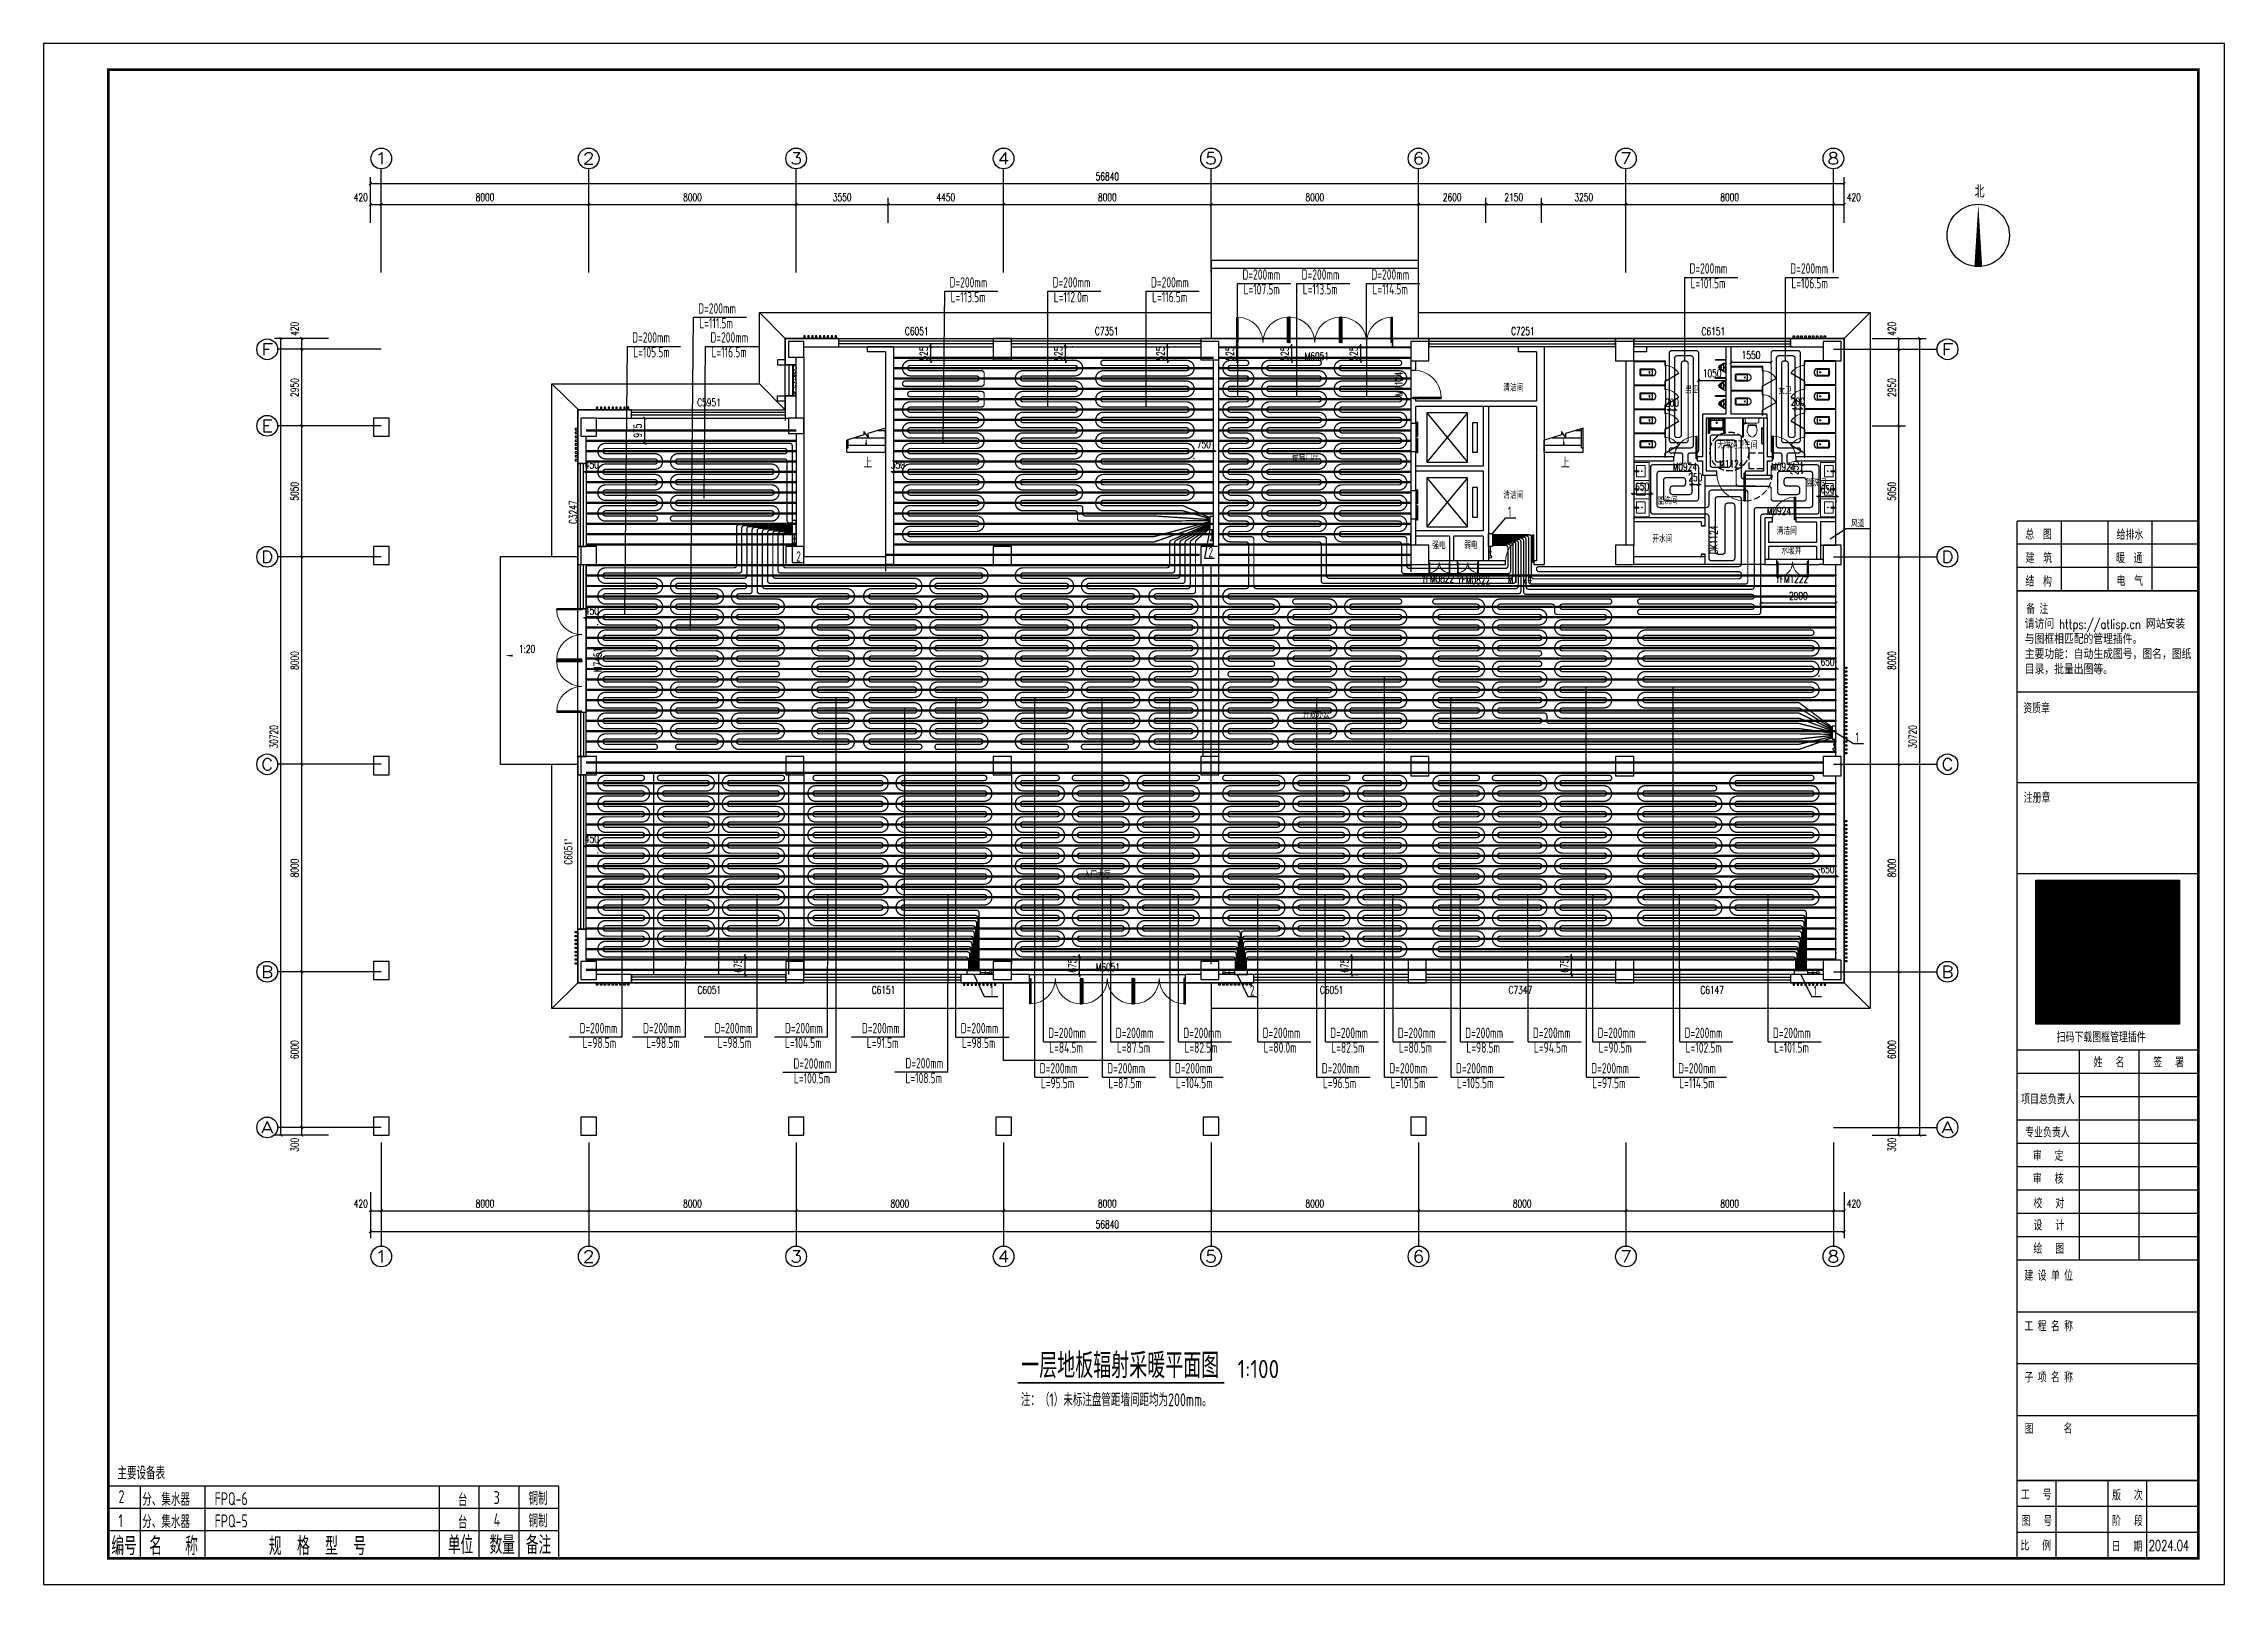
# Model space of a CAD drawing. Extents: x 2430460 to 2514560, y -608375 to -364775.
# Drawn here: x 2430460 to 2514560, y -608375 to -548975 of the extents above; entities that cross this region are included whole.
import ezdxf
from ezdxf.enums import TextEntityAlignment as Align

# ---------------------------------------------------------------- set-up
doc = ezdxf.new("R2018")
doc.units = 0
doc.header["$LTSCALE"] = 1000
doc.header["$MEASUREMENT"] = 0
for name, pattern in [('CENTER', [2, 1.25, -0.25, 0.25, -0.25]), ('DASH', [0.35, 0.25, -0.1]), ('DASHED', [0.75, 0.5, -0.25])]:
    doc.linetypes.add(name, pattern=pattern)
for name, color, linetype, lineweight in [('A-FLOR-IDEN', 7, 'Continuous', 20), ('A-LVTRY', 145, 'Continuous', 20), ('洁具', 144, 'Continuous', 9)]:
    doc.layers.add(name, color=color, linetype=linetype, lineweight=lineweight)
for name, color, linetype in [('AXIS', 3, 'Continuous'), ('AXIS_TEXT', 7, 'Continuous'), ('COLUMN', 9, 'Continuous'), ('DIM_SYMB', 3, 'Continuous'), ('EQ-采暖分集水器', 7, 'Continuous'), ('EVTR', 2, 'Continuous'), ('LATRINE', 6, 'Continuous'), ('LVTRY', 6, 'Continuous'), ('PIPE-地暖供', 4, 'Continuous'), ('PIPE-暖供水', 3, 'Continuous'), ('PUB_DIM', 3, 'Continuous'), ('PUB_TEXT', 7, 'Continuous'), ('STAIR', 2, 'Continuous'), ('TH_DIM', 3, 'Continuous'), ('TK', 4, 'Continuous'), ('VPIPE-暖供水', 3, 'Continuous'), ('VPIPE-暖回水', 2, 'Continuous'), ('WALL', 9, 'Continuous'), ('WINDOW', 4, 'Continuous'), ('WINDOW_TEXT', 7, 'Continuous'), ('木龙骨', 23, 'Continuous'), ('立面', 254, 'Continuous'), ('设备表', 7, 'Continuous'), ('采暖', 7, 'Continuous')]:
    doc.layers.add(name, color=color, linetype=linetype)
doc.styles.add('11$0$TSSD_Norm', font='TSSDENG', dxfattribs={"width": 0.7, "bigfont": 'HZTXT'})
doc.styles.add('26#标准$0$TSSD_REIN', font='Tssdeng.shx', dxfattribs={"width": 0.7, "bigfont": 'tssdchn.shx'})
doc.styles.add('_TCH_AXIS', font='COMPLEX', dxfattribs={"bigfont": 'GBCBIG'})
doc.styles.add('_TCH_DIM', font='SIMPLEX', dxfattribs={"bigfont": 'GBCBIG'})
doc.styles.add('_TCH_DIM_T3', font='SIMPLEX', dxfattribs={"width": 0.705882, "bigfont": 'GBCBIG'})
doc.styles.add('_TCH_WINDOW', font='SIMPLEX', dxfattribs={"height": 3.5, "bigfont": 'GBCBIG'})
doc.styles.add('_THVAC_SERIAL', font='COMPLEX', dxfattribs={"width": 0.8, "height": 3.5, "bigfont": 'HZTXT'})
doc.styles.add('COMPLEX', font='COMPLEX')
doc.styles.add('HZTXT1', font='romans.shx', dxfattribs={"width": 0.7, "bigfont": 'GBHZFS.SHX'})
doc.styles.add('ROS', font='simhei.ttf', dxfattribs={"width": 0.7})
doc.styles.get("Standard").update_dxf_attribs({"font": 'gbenor.shx', "bigfont": 'gbcbig.shx'})
doc.styles.add('TSSD_Dimension', font='tssdeng.shx', dxfattribs={"width": 0.7, "bigfont": 'hztxt.shx'})
doc.styles.add('TSSD_Rein', font='Tssdeng.shx', dxfattribs={"width": 0.7, "bigfont": 'hztxt.shx'})
doc.styles.add('黑体', font='simhei.ttf')
doc.dimstyles.new('_TCH_ARCH&&100', dxfattribs={"dimtxt": 297.5, "dimasz": 100, "dimexe": 250, "dimexo": 300, "dimgap": 126.25, "dimtad": 1, "dimdec": 0, "dimzin": 0, "dimdsep": 46, "dimtxsty": '_TCH_DIM_T3', "dimblk": 'ARCHTICK', "dimcen": 0.09, "dimclrt": 7, "dimazin": 2, "dimtfac": 1, "dimtdec": 0, "dimtix": 1, "dimtmove": 2, "dimatfit": 3, "dimfxl": 30, "dimtolj": 1, "dimtzin": 0, "dimarcsym": 0})

msp = doc.modelspace()

# ---------------------------------------------------------------- texts
at = {"char_height": 400, "width": 1509.222, "style": '26#标准$0$TSSD_REIN'}
for s, insert, attachment_point in [('D=200mm', (2493929.8, -557841.7), 7), ('D=200mm', (2497817.9, -557841.7), 7), ('D=200mm', (2465393.9, -558377.8), 7), ('D=200mm', (2469370.1, -558377.8), 7), ('D=200mm', (2473164, -558377.8), 7), ('D=200mm', (2476689.5, -558076.6), 7), ('L=107.5m', (2476733.5, -558644.8), 7), ('D=200mm', (2478972.6, -558076.6), 7), ('L=113.5m', (2479016.5, -558644.8), 7), ('D=200mm', (2481662.9, -558076.6), 7), ('L=114.5m', (2481706.9, -558644.8), 7), ('L=101.5m', (2493973.8, -558409.8), 7), ('L=106.5m', (2497861.8, -558409.8), 7), ('D=200mm', (2455700.3, -559382.7), 7), ('L=113.5m', (2465437.8, -558945.9), 7), ('L=112.0m', (2469414.1, -558945.9), 7), ('L=116.5m', (2473207.9, -558945.9), 7), ('D=200mm', (2453155.1, -560501.8), 7), ('L=111.5m', (2455744.2, -559950.8), 7), ('D=200mm', (2456173.4, -560501.8), 7), ('L=105.5m', (2453199, -561070), 7), ('L=116.5m', (2456217.4, -561070), 7), ('1', (2486930, -567221.5), 7), ('2', (2475377.7, -568778.3), 7), ('2', (2459484, -568948.1), 7), ('1', (2500337.7, -575922.6), 7), ('1', (2466953.8, -585680.2), 7), ('2', (2476981.4, -585680.2), 7), ('1', (2498720.3, -585680.2), 7), ('D=200mm', (2452588.2, -587130.2), 9), ('D=200mm', (2455037.4, -587130.2), 9), ('D=200mm', (2457795.9, -587130.2), 9), ('D=200mm', (2460511.8, -587130.2), 9), ('D=200mm', (2463476.1, -587130.2), 9), ('D=200mm', (2465826.3, -587130.2), 7), ('D=200mm', (2469198.2, -587312.5), 7), ('D=200mm', (2471804.2, -587312.5), 7), ('D=200mm', (2474411.5, -587312.5), 7), ('D=200mm', (2477468.1, -587312.5), 7), ('D=200mm', (2480074.1, -587312.5), 7), ('D=200mm', (2482681.3, -587312.5), 7), ('D=200mm', (2485284.2, -587312.5), 7), ('D=200mm', (2487890.3, -587312.5), 7), ('D=200mm', (2490387.3, -587312.5), 7), ('D=200mm', (2493739, -587312.5), 7), ('D=200mm', (2497149.4, -587312.5), 7), ('L=98.5m', (2452544.2, -587698.4), 9), ('L=98.5m', (2454993.4, -587698.4), 9), ('L=98.5m', (2457752, -587698.4), 9), ('L=104.5m', (2460467.8, -587698.4), 9), ('L=91.5m', (2463432.2, -587698.4), 9), ('L=98.5m', (2465870.3, -587698.4), 7), ('L=84.5m', (2469242.2, -587880.7), 7), ('L=87.5m', (2471848.2, -587880.7), 7), ('L=82.5m', (2474455.4, -587880.7), 7), ('L=80.0m', (2477512, -587880.7), 7), ('L=82.5m', (2480118.1, -587880.7), 7), ('L=80.5m', (2482725.3, -587880.7), 7), ('L=98.5m', (2485328.2, -587880.7), 7), ('L=94.5m', (2487934.2, -587880.7), 7), ('L=90.5m', (2490431.3, -587880.7), 7), ('L=102.5m', (2493782.9, -587880.7), 7), ('L=101.5m', (2497193.4, -587880.7), 7), ('D=200mm', (2460837, -588495.6), 9), ('L=100.5m', (2460793, -589063.7), 9), ('D=200mm', (2465155.4, -588484.6), 9), ('L=108.5m', (2465111.4, -589052.8), 9), ('D=200mm', (2468873, -588677.9), 7), ('D=200mm', (2471479, -588677.9), 7), ('D=200mm', (2474086.2, -588677.9), 7), ('D=200mm', (2479748.8, -588677.9), 7), ('D=200mm', (2482356.1, -588677.9), 7), ('D=200mm', (2484923.6, -588677.9), 7), ('D=200mm', (2490142.1, -588677.9), 7), ('D=200mm', (2493493.8, -588677.9), 7), ('L=95.5m', (2468916.9, -589246.1), 7), ('L=87.5m', (2471522.9, -589246.1), 7), ('L=104.5m', (2474130.2, -589246.1), 7), ('L=96.5m', (2479792.8, -589246.1), 7), ('L=101.5m', (2482400.1, -589246.1), 7), ('L=105.5m', (2484967.5, -589246.1), 7), ('L=97.5m', (2490186.1, -589246.1), 7), ('L=114.5m', (2493537.7, -589246.1), 7)]:
    msp.add_mtext(s, dxfattribs=dict(at, insert=insert, attachment_point=attachment_point))
at = {"insert": (2468146.5, -601008.7), "char_height": 500, "attachment_point": 1, "style": 'TSSD_Rein'}
msp.add_mtext_dynamic_manual_height_columns('注：（1）未标注盘管距墙间距均为200mm。', width=7736.914, gutter_width=17.5, heights=[0], dxfattribs=at)
at = {"layer": 'PUB_TEXT'}
for s, height, p in [('一层地板辐射采暖平面图', 964.539, (2468159.6, -600422.6)), ('1:100', 700, (2476501.8, -600422.6))]:
    msp.add_text(s, height=height, dxfattribs=at).set_placement(p)
at = {"layer": 'PUB_TEXT', "style": '11$0$TSSD_Norm', "width": 0.7}
msp.add_text('主要设备表', height=500, dxfattribs=at).set_placement((2433306.4, -604334.6))
at = {"layer": '设备表', "linetype": 'Continuous', "lineweight": 0, "style": 'TSSD_Rein', "width": 0.7}
for s, p in [('分、集水器', (2434264.8, -605347.8)), ('FPQ-6', (2437055.1, -605322)), ('分、集水器', (2434264.8, -606205.8)), ('FPQ-5', (2437055.1, -606180))]:
    msp.add_text(s, height=500, dxfattribs=at).set_placement(p)
at = {"layer": '采暖', "style": 'TSSD_Dimension', "width": 0.7}
for s, height, p in [('2', 500, (2433350.1, -605240.6)), ('台', 500, (2446435.9, -605372.4)), ('3', 500, (2447815.9, -605279.1)), ('铜制', 500, (2449159.9, -605315.7)), ('1', 500, (2433350.1, -606169.8)), ('台', 500, (2446435.9, -606230.4)), ('4', 500, (2447815.9, -606137.1)), ('铜制', 500, (2449159.9, -606173.7)), ('编号', 700, (2433073, -607250.2)), ('名   称', 700, (2434538.7, -607250.2)), ('规  格  型  号', 700, (2439149.1, -607250.2)), ('单位', 700, (2446048.6, -607206.1)), ('数量', 700, (2447656.5, -607206.1)), ('备注', 700, (2449058, -607206.1))]:
    msp.add_text(s, height=height, dxfattribs=at).set_placement(p)

# ---------------------------------------------------------------- blocks, each defined once
blk = doc.blocks.new('qr-212579422443', base_point=(340583, 125612))
at = {"color": 18, "true_color": 0x000000, "const_width": 100}
for points in [[(340583, 125562), (340683, 125562)], [(340683, 125562), (340783, 125562)], [(340783, 125562), (340883, 125562)], [(340883, 125562), (340983, 125562)], [(340983, 125562), (341083, 125562)], [(341083, 125562), (341183, 125562)], [(341183, 125562), (341283, 125562)], [(341483, 125562), (341583, 125562)], [(341683, 125562), (341783, 125562)], [(341983, 125562), (342083, 125562)], [(342183, 125562), (342283, 125562)], [(342283, 125562), (342383, 125562)], [(342383, 125562), (342483, 125562)], [(342583, 125562), (342683, 125562)], [(342983, 125562), (343083, 125562)], [(343083, 125562), (343183, 125562)], [(343183, 125562), (343283, 125562)], [(343383, 125562), (343483, 125562)], [(343583, 125562), (343683, 125562)], [(343683, 125562), (343783, 125562)], [(343783, 125562), (343883, 125562)], [(343883, 125562), (343983, 125562)], [(343983, 125562), (344083, 125562)], [(344083, 125562), (344183, 125562)], [(344183, 125562), (344283, 125562)], [(340583, 125462), (340683, 125462)], [(340583, 125362), (340683, 125362)], [(340583, 125262), (340683, 125262)], [(340583, 125162), (340683, 125162)], [(340583, 125062), (340683, 125062)], [(340783, 125362), (340883, 125362)], [(340783, 125262), (340883, 125262)], [(340783, 125162), (340883, 125162)], [(340883, 125362), (340983, 125362)], [(340883, 125262), (340983, 125262)], [(340883, 125162), (340983, 125162)], [(340983, 125362), (341083, 125362)], [(340983, 125262), (341083, 125262)], [(340983, 125162), (341083, 125162)], [(341183, 125462), (341283, 125462)], [(341183, 125362), (341283, 125362)], [(341183, 125262), (341283, 125262)], [(341183, 125162), (341283, 125162)], [(341183, 125062), (341283, 125062)], [(341383, 125462), (341483, 125462)], [(341383, 125062), (341483, 125062)], [(341483, 125462), (341583, 125462)], [(341483, 125262), (341583, 125262)], [(341483, 125162), (341583, 125162)], [(341483, 125062), (341583, 125062)], [(341583, 125362), (341683, 125362)], [(341583, 125262), (341683, 125262)], [(341583, 125162), (341683, 125162)], [(341683, 125262), (341783, 125262)], [(341683, 125162), (341783, 125162)], [(341783, 125362), (341883, 125362)], [(341883, 125362), (341983, 125362)], [(341883, 125262), (341983, 125262)], [(341983, 125462), (342083, 125462)], [(341983, 125262), (342083, 125262)], [(341983, 125162), (342083, 125162)], [(341983, 125062), (342083, 125062)], [(342083, 125362), (342183, 125362)], [(342083, 125262), (342183, 125262)], [(342183, 125362), (342283, 125362)], [(342183, 125162), (342283, 125162)], [(342283, 125462), (342383, 125462)], [(342283, 125262), (342383, 125262)], [(342283, 125162), (342383, 125162)], [(342383, 125362), (342483, 125362)], [(342483, 125462), (342583, 125462)], [(342483, 125062), (342583, 125062)], [(342583, 125462), (342683, 125462)], [(342583, 125362), (342683, 125362)], [(342583, 125162), (342683, 125162)], [(342583, 125062), (342683, 125062)], [(342683, 125462), (342783, 125462)], [(342683, 125362), (342783, 125362)], [(342683, 125062), (342783, 125062)], [(342783, 125462), (342883, 125462)], [(342783, 125262), (342883, 125262)], [(342783, 125162), (342883, 125162)], [(342783, 125062), (342883, 125062)], [(342883, 125262), (342983, 125262)], [(342983, 125262), (343083, 125262)], [(342983, 125062), (343083, 125062)], [(343083, 125462), (343183, 125462)], [(343083, 125162), (343183, 125162)], [(343083, 125062), (343183, 125062)], [(343183, 125462), (343283, 125462)], [(343183, 125362), (343283, 125362)], [(343183, 125062), (343283, 125062)], [(343283, 125462), (343383, 125462)], [(343283, 125162), (343383, 125162)], [(343383, 125262), (343483, 125262)], [(343383, 125062), (343483, 125062)], [(343583, 125462), (343683, 125462)], [(343583, 125362), (343683, 125362)], [(343583, 125262), (343683, 125262)], [(343583, 125162), (343683, 125162)], [(343583, 125062), (343683, 125062)], [(343783, 125362), (343883, 125362)], [(343783, 125262), (343883, 125262)], [(343783, 125162), (343883, 125162)], [(343883, 125362), (343983, 125362)], [(343883, 125262), (343983, 125262)], [(343883, 125162), (343983, 125162)], [(343983, 125362), (344083, 125362)], [(343983, 125262), (344083, 125262)], [(343983, 125162), (344083, 125162)], [(344183, 125462), (344283, 125462)], [(344183, 125362), (344283, 125362)], [(344183, 125262), (344283, 125262)], [(344183, 125162), (344283, 125162)], [(344183, 125062), (344283, 125062)], [(340583, 124962), (340683, 124962)], [(340583, 124562), (340683, 124562)], [(340683, 124962), (340783, 124962)], [(340783, 124962), (340883, 124962)], [(340783, 124562), (340883, 124562)], [(340883, 124962), (340983, 124962)], [(340883, 124462), (340983, 124462)], [(340983, 124962), (341083, 124962)], [(340983, 124762), (341083, 124762)], [(340983, 124662), (341083, 124662)], [(340983, 124562), (341083, 124562)], [(340983, 124462), (341083, 124462)], [(341083, 124962), (341183, 124962)], [(341083, 124762), (341183, 124762)], [(341083, 124662), (341183, 124662)], [(341183, 124962), (341283, 124962)], [(341183, 124762), (341283, 124762)], [(341183, 124562), (341283, 124562)], [(341283, 124762), (341383, 124762)], [(341283, 124562), (341383, 124562)], [(341283, 124462), (341383, 124462)], [(341383, 124962), (341483, 124962)], [(341383, 124862), (341483, 124862)], [(341383, 124462), (341483, 124462)], [(341483, 124862), (341583, 124862)], [(341483, 124662), (341583, 124662)], [(341483, 124562), (341583, 124562)], [(341483, 124462), (341583, 124462)], [(341583, 124962), (341683, 124962)], [(341583, 124862), (341683, 124862)], [(341583, 124662), (341683, 124662)], [(341583, 124562), (341683, 124562)], [(341683, 124662), (341783, 124662)], [(341683, 124562), (341783, 124562)], [(341783, 124962), (341883, 124962)], [(341783, 124862), (341883, 124862)], [(341783, 124762), (341883, 124762)], [(341883, 124862), (341983, 124862)], [(341883, 124462), (341983, 124462)], [(341983, 124962), (342083, 124962)], [(341983, 124662), (342083, 124662)], [(342083, 124862), (342183, 124862)], [(342083, 124462), (342183, 124462)], [(342183, 124962), (342283, 124962)], [(342283, 124862), (342383, 124862)], [(342283, 124762), (342383, 124762)], [(342283, 124662), (342383, 124662)], [(342283, 124562), (342383, 124562)], [(342383, 124962), (342483, 124962)], [(342383, 124662), (342483, 124662)], [(342383, 124562), (342483, 124562)], [(342483, 124762), (342583, 124762)], [(342583, 124962), (342683, 124962)], [(342583, 124862), (342683, 124862)], [(342583, 124762), (342683, 124762)], [(342583, 124662), (342683, 124662)], [(342583, 124462), (342683, 124462)], [(342683, 124862), (342783, 124862)], [(342683, 124762), (342783, 124762)], [(342683, 124662), (342783, 124662)], [(342683, 124562), (342783, 124562)], [(342783, 124962), (342883, 124962)], [(342783, 124662), (342883, 124662)], [(342783, 124562), (342883, 124562)], [(342783, 124462), (342883, 124462)], [(342883, 124662), (342983, 124662)], [(342883, 124562), (342983, 124562)], [(342883, 124462), (342983, 124462)], [(342983, 124962), (343083, 124962)], [(342983, 124862), (343083, 124862)], [(342983, 124562), (343083, 124562)], [(343083, 124762), (343183, 124762)], [(343083, 124562), (343183, 124562)], [(343183, 124962), (343283, 124962)], [(343183, 124862), (343283, 124862)], [(343183, 124762), (343283, 124762)], [(343183, 124562), (343283, 124562)], [(343183, 124462), (343283, 124462)], [(343283, 124762), (343383, 124762)], [(343383, 124962), (343483, 124962)], [(343383, 124662), (343483, 124662)], [(343383, 124562), (343483, 124562)], [(343483, 124662), (343583, 124662)], [(343483, 124562), (343583, 124562)], [(343483, 124462), (343583, 124462)], [(343583, 124962), (343683, 124962)], [(343583, 124762), (343683, 124762)], [(343583, 124662), (343683, 124662)], [(343683, 124962), (343783, 124962)], [(343683, 124762), (343783, 124762)], [(343683, 124662), (343783, 124662)], [(343683, 124562), (343783, 124562)], [(343783, 124962), (343883, 124962)], [(343783, 124662), (343883, 124662)], [(343883, 124962), (343983, 124962)], [(343883, 124662), (343983, 124662)], [(343883, 124562), (343983, 124562)], [(343983, 124962), (344083, 124962)], [(343983, 124662), (344083, 124662)], [(344083, 124962), (344183, 124962)], [(344083, 124762), (344183, 124762)], [(344083, 124462), (344183, 124462)], [(344183, 124962), (344283, 124962)], [(344183, 124662), (344283, 124662)], [(344183, 124562), (344283, 124562)], [(344183, 124462), (344283, 124462)], [(340583, 124362), (340683, 124362)], [(340583, 124162), (340683, 124162)], [(340583, 124062), (340683, 124062)], [(340583, 123962), (340683, 123962)], [(340683, 124362), (340783, 124362)], [(340683, 123962), (340783, 123962)], [(340783, 124362), (340883, 124362)], [(340783, 124162), (340883, 124162)], [(340783, 123962), (340883, 123962)], [(340883, 124362), (340983, 124362)], [(340883, 124062), (340983, 124062)], [(340983, 124262), (341083, 124262)], [(340983, 124162), (341083, 124162)], [(340983, 124062), (341083, 124062)], [(340983, 123862), (341083, 123862)], [(341083, 124362), (341183, 124362)], [(341083, 124262), (341183, 124262)], [(341083, 123962), (341183, 123962)], [(341083, 123862), (341183, 123862)], [(341183, 124362), (341283, 124362)], [(341183, 124162), (341283, 124162)], [(341183, 123962), (341283, 123962)], [(341283, 124262), (341383, 124262)], [(341483, 124262), (341583, 124262)], [(341483, 124162), (341583, 124162)], [(341483, 124062), (341583, 124062)], [(341583, 124362), (341683, 124362)], [(341583, 124162), (341683, 124162)], [(341583, 123962), (341683, 123962)], [(341683, 124362), (341783, 124362)], [(341683, 124262), (341783, 124262)], [(341683, 124162), (341783, 124162)], [(341683, 124062), (341783, 124062)], [(341683, 123962), (341783, 123962)], [(341783, 124162), (341883, 124162)], [(341883, 123962), (341983, 123962)], [(341983, 124362), (342083, 124362)], [(341983, 124162), (342083, 124162)], [(341983, 123962), (342083, 123962)], [(342083, 124062), (342183, 124062)], [(342083, 123862), (342183, 123862)], [(342183, 123962), (342283, 123962)], [(342283, 124362), (342383, 124362)], [(342283, 124262), (342383, 124262)], [(342283, 124162), (342383, 124162)], [(342283, 123962), (342383, 123962)], [(342383, 124362), (342483, 124362)], [(342383, 124162), (342483, 124162)], [(342383, 123962), (342483, 123962)], [(342483, 124362), (342583, 124362)], [(342483, 124162), (342583, 124162)], [(342483, 123962), (342583, 123962)], [(342483, 123862), (342583, 123862)], [(342583, 124262), (342683, 124262)], [(342583, 124162), (342683, 124162)], [(342683, 124362), (342783, 124362)], [(342683, 124162), (342783, 124162)], [(342683, 123962), (342783, 123962)], [(342783, 124362), (342883, 124362)], [(342783, 124262), (342883, 124262)], [(342783, 124062), (342883, 124062)], [(342783, 123862), (342883, 123862)], [(342883, 124262), (342983, 124262)], [(342883, 124162), (342983, 124162)], [(342883, 124062), (342983, 124062)], [(342983, 124162), (343083, 124162)], [(343083, 124262), (343183, 124262)], [(343083, 123962), (343183, 123962)], [(343183, 124262), (343283, 124262)], [(343183, 124062), (343283, 124062)], [(343183, 123962), (343283, 123962)], [(343283, 124362), (343383, 124362)], [(343283, 123962), (343383, 123962)], [(343383, 124262), (343483, 124262)], [(343383, 124162), (343483, 124162)], [(343483, 124362), (343583, 124362)], [(343483, 124262), (343583, 124262)], [(343483, 124062), (343583, 124062)], [(343483, 123962), (343583, 123962)], [(343583, 124362), (343683, 124362)], [(343583, 124162), (343683, 124162)], [(343583, 124062), (343683, 124062)], [(343583, 123962), (343683, 123962)], [(343683, 124262), (343783, 124262)], [(343683, 124162), (343783, 124162)], [(343683, 123962), (343783, 123962)], [(343683, 123862), (343783, 123862)], [(343783, 124362), (343883, 124362)], [(343783, 124262), (343883, 124262)], [(343783, 123862), (343883, 123862)], [(343883, 124162), (343983, 124162)], [(343883, 123962), (343983, 123962)], [(343983, 124262), (344083, 124262)], [(343983, 124162), (344083, 124162)], [(343983, 124062), (344083, 124062)], [(343983, 123962), (344083, 123962)], [(343983, 123862), (344083, 123862)], [(344083, 124362), (344183, 124362)], [(344083, 124062), (344183, 124062)], [(344083, 123962), (344183, 123962)], [(340683, 123762), (340783, 123762)], [(340683, 123662), (340783, 123662)], [(340683, 123362), (340783, 123362)], [(340783, 123362), (340883, 123362)], [(340883, 123762), (340983, 123762)], [(340883, 123662), (340983, 123662)], [(340883, 123362), (340983, 123362)], [(340983, 123462), (341083, 123462)], [(341083, 123762), (341183, 123762)], [(341083, 123562), (341183, 123562)], [(341083, 123462), (341183, 123462)], [(341183, 123762), (341283, 123762)], [(341183, 123562), (341283, 123562)], [(341183, 123362), (341283, 123362)], [(341283, 123762), (341383, 123762)], [(341283, 123662), (341383, 123662)], [(341283, 123362), (341383, 123362)], [(341483, 123762), (341583, 123762)], [(341483, 123662), (341583, 123662)], [(341483, 123562), (341583, 123562)], [(341583, 123762), (341683, 123762)], [(341583, 123562), (341683, 123562)], [(341583, 123362), (341683, 123362)], [(341683, 123762), (341783, 123762)], [(341683, 123562), (341783, 123562)], [(341683, 123362), (341783, 123362)], [(341783, 123762), (341883, 123762)], [(341783, 123362), (341883, 123362)], [(341883, 123762), (341983, 123762)], [(341883, 123362), (341983, 123362)], [(341983, 123662), (342083, 123662)], [(341983, 123562), (342083, 123562)], [(341983, 123462), (342083, 123462)], [(342083, 123762), (342183, 123762)], [(342083, 123662), (342183, 123662)], [(342083, 123562), (342183, 123562)], [(342183, 123762), (342283, 123762)], [(342183, 123362), (342283, 123362)], [(342283, 123662), (342383, 123662)], [(342283, 123562), (342383, 123562)], [(342283, 123462), (342383, 123462)], [(342283, 123362), (342383, 123362)], [(342383, 123762), (342483, 123762)], [(342383, 123562), (342483, 123562)], [(342383, 123362), (342483, 123362)], [(342483, 123762), (342583, 123762)], [(342483, 123662), (342583, 123662)], [(342483, 123562), (342583, 123562)], [(342483, 123462), (342583, 123462)], [(342483, 123362), (342583, 123362)], [(342583, 123762), (342683, 123762)], [(342583, 123662), (342683, 123662)], [(342583, 123362), (342683, 123362)], [(342683, 123762), (342783, 123762)], [(342683, 123662), (342783, 123662)], [(342683, 123362), (342783, 123362)], [(342783, 123662), (342883, 123662)], [(342783, 123562), (342883, 123562)], [(342883, 123762), (342983, 123762)], [(342883, 123562), (342983, 123562)], [(342883, 123462), (342983, 123462)], [(342883, 123362), (342983, 123362)], [(342983, 123762), (343083, 123762)], [(342983, 123462), (343083, 123462)], [(343083, 123762), (343183, 123762)], [(343083, 123662), (343183, 123662)], [(343083, 123562), (343183, 123562)], [(343083, 123362), (343183, 123362)], [(343183, 123762), (343283, 123762)], [(343183, 123462), (343283, 123462)], [(343183, 123362), (343283, 123362)], [(343283, 123762), (343383, 123762)], [(343283, 123562), (343383, 123562)], [(343283, 123462), (343383, 123462)], [(343283, 123362), (343383, 123362)], [(343383, 123762), (343483, 123762)], [(343383, 123362), (343483, 123362)], [(343483, 123662), (343583, 123662)], [(343483, 123562), (343583, 123562)], [(343583, 123762), (343683, 123762)], [(343583, 123662), (343683, 123662)], [(343583, 123462), (343683, 123462)], [(343583, 123362), (343683, 123362)], [(343783, 123462), (343883, 123462)], [(343883, 123562), (343983, 123562)], [(343983, 123762), (344083, 123762)], [(343983, 123662), (344083, 123662)], [(343983, 123562), (344083, 123562)], [(343983, 123362), (344083, 123362)], [(344083, 123462), (344183, 123462)], [(344083, 123362), (344183, 123362)], [(344183, 123562), (344283, 123562)], [(344183, 123462), (344283, 123462)], [(340583, 123062), (340683, 123062)], [(340583, 122762), (340683, 122762)], [(340683, 123262), (340783, 123262)], [(340683, 122762), (340783, 122762)], [(340783, 123262), (340883, 123262)], [(340783, 123162), (340883, 123162)], [(340783, 122862), (340883, 122862)], [(340883, 123262), (340983, 123262)], [(340883, 123162), (340983, 123162)], [(340883, 122762), (340983, 122762)], [(340983, 123262), (341083, 123262)], [(340983, 123162), (341083, 123162)], [(340983, 123062), (341083, 123062)], [(340983, 122862), (341083, 122862)], [(340983, 122762), (341083, 122762)], [(341083, 123062), (341183, 123062)], [(341183, 123162), (341283, 123162)], [(341183, 122962), (341283, 122962)], [(341183, 122762), (341283, 122762)], [(341283, 123262), (341383, 123262)], [(341283, 123062), (341383, 123062)], [(341283, 122762), (341383, 122762)], [(341383, 123162), (341483, 123162)], [(341383, 123062), (341483, 123062)], [(341383, 122962), (341483, 122962)], [(341383, 122862), (341483, 122862)], [(341483, 123162), (341583, 123162)], [(341583, 123262), (341683, 123262)], [(341583, 123062), (341683, 123062)], [(341583, 122962), (341683, 122962)], [(341583, 122862), (341683, 122862)], [(341583, 122762), (341683, 122762)], [(341683, 123162), (341783, 123162)], [(341683, 123062), (341783, 123062)], [(341683, 122962), (341783, 122962)], [(341783, 122962), (341883, 122962)], [(341783, 122862), (341883, 122862)], [(341883, 123062), (341983, 123062)], [(341883, 122862), (341983, 122862)], [(341883, 122762), (341983, 122762)], [(341983, 123262), (342083, 123262)], [(341983, 123162), (342083, 123162)], [(341983, 123062), (342083, 123062)], [(341983, 122962), (342083, 122962)], [(341983, 122862), (342083, 122862)], [(342083, 123262), (342183, 123262)], [(342083, 122962), (342183, 122962)], [(342083, 122862), (342183, 122862)], [(342183, 123162), (342283, 123162)], [(342183, 123062), (342283, 123062)], [(342183, 122762), (342283, 122762)], [(342283, 123062), (342383, 123062)], [(342283, 122762), (342383, 122762)], [(342383, 123262), (342483, 123262)], [(342383, 123062), (342483, 123062)], [(342383, 122962), (342483, 122962)], [(342383, 122762), (342483, 122762)], [(342483, 123262), (342583, 123262)], [(342483, 123162), (342583, 123162)], [(342483, 123062), (342583, 123062)], [(342583, 123262), (342683, 123262)], [(342583, 123162), (342683, 123162)], [(342583, 122862), (342683, 122862)], [(342683, 123262), (342783, 123262)], [(342683, 122862), (342783, 122862)], [(342683, 122762), (342783, 122762)], [(342783, 123262), (342883, 123262)], [(342783, 123162), (342883, 123162)], [(342783, 122862), (342883, 122862)], [(342783, 122762), (342883, 122762)], [(342883, 123162), (342983, 123162)], [(342883, 122762), (342983, 122762)], [(342983, 123162), (343083, 123162)], [(342983, 122862), (343083, 122862)], [(342983, 122762), (343083, 122762)], [(343083, 123262), (343183, 123262)], [(343083, 123162), (343183, 123162)], [(343083, 123062), (343183, 123062)], [(343183, 123062), (343283, 123062)], [(343183, 122862), (343283, 122862)], [(343283, 123162), (343383, 123162)], [(343283, 122962), (343383, 122962)], [(343283, 122862), (343383, 122862)], [(343383, 123262), (343483, 123262)], [(343383, 123162), (343483, 123162)], [(343383, 122862), (343483, 122862)], [(343383, 122762), (343483, 122762)], [(343483, 123262), (343583, 123262)], [(343483, 123162), (343583, 123162)], [(343483, 122962), (343583, 122962)], [(343483, 122762), (343583, 122762)], [(343583, 123262), (343683, 123262)], [(343583, 123062), (343683, 123062)], [(343583, 122862), (343683, 122862)], [(343583, 122762), (343683, 122762)], [(343683, 123262), (343783, 123262)], [(343683, 123162), (343783, 123162)], [(343683, 122862), (343783, 122862)], [(343683, 122762), (343783, 122762)], [(343783, 123162), (343883, 123162)], [(343783, 122962), (343883, 122962)], [(343783, 122862), (343883, 122862)], [(343783, 122762), (343883, 122762)], [(343883, 123262), (343983, 123262)], [(343883, 123162), (343983, 123162)], [(343883, 122862), (343983, 122862)], [(343883, 122762), (343983, 122762)], [(343983, 123262), (344083, 123262)], [(343983, 122962), (344083, 122962)], [(343983, 122862), (344083, 122862)], [(344083, 123062), (344183, 123062)], [(344083, 122962), (344183, 122962)], [(344183, 123162), (344283, 123162)], [(344183, 123062), (344283, 123062)], [(344183, 122762), (344283, 122762)], [(340583, 122562), (340683, 122562)], [(340583, 122462), (340683, 122462)], [(340583, 122362), (340683, 122362)], [(340583, 122262), (340683, 122262)], [(340683, 122562), (340783, 122562)], [(340783, 122562), (340883, 122562)], [(340783, 122362), (340883, 122362)], [(340783, 122262), (340883, 122262)], [(340883, 122562), (340983, 122562)], [(340883, 122362), (340983, 122362)], [(340883, 122262), (340983, 122262)], [(340983, 122562), (341083, 122562)], [(340983, 122362), (341083, 122362)], [(340983, 122262), (341083, 122262)], [(341083, 122562), (341183, 122562)], [(341183, 122562), (341283, 122562)], [(341183, 122462), (341283, 122462)], [(341183, 122362), (341283, 122362)], [(341183, 122262), (341283, 122262)], [(341383, 122662), (341483, 122662)], [(341383, 122562), (341483, 122562)], [(341383, 122462), (341483, 122462)], [(341383, 122362), (341483, 122362)], [(341583, 122562), (341683, 122562)], [(341583, 122462), (341683, 122462)], [(341583, 122362), (341683, 122362)], [(341683, 122562), (341783, 122562)], [(341683, 122362), (341783, 122362)], [(341783, 122662), (341883, 122662)], [(341783, 122562), (341883, 122562)], [(341783, 122462), (341883, 122462)], [(341883, 122562), (341983, 122562)], [(341983, 122662), (342083, 122662)], [(341983, 122462), (342083, 122462)], [(341983, 122362), (342083, 122362)], [(342083, 122562), (342183, 122562)], [(342083, 122462), (342183, 122462)], [(342183, 122662), (342283, 122662)], [(342283, 122662), (342383, 122662)], [(342283, 122362), (342383, 122362)], [(342283, 122262), (342383, 122262)], [(342383, 122562), (342483, 122562)], [(342383, 122362), (342483, 122362)], [(342483, 122262), (342583, 122262)], [(342583, 122662), (342683, 122662)], [(342583, 122562), (342683, 122562)], [(342583, 122462), (342683, 122462)], [(342683, 122662), (342783, 122662)], [(342683, 122462), (342783, 122462)], [(342683, 122262), (342783, 122262)], [(342783, 122462), (342883, 122462)], [(342883, 122362), (342983, 122362)], [(342983, 122462), (343083, 122462)], [(342983, 122262), (343083, 122262)], [(343083, 122562), (343183, 122562)], [(343083, 122462), (343183, 122462)], [(343083, 122362), (343183, 122362)], [(343083, 122262), (343183, 122262)], [(343183, 122562), (343283, 122562)], [(343183, 122262), (343283, 122262)], [(343283, 122662), (343383, 122662)], [(343283, 122562), (343383, 122562)], [(343283, 122462), (343383, 122462)], [(343283, 122262), (343383, 122262)], [(343383, 122662), (343483, 122662)], [(343383, 122562), (343483, 122562)], [(343383, 122462), (343483, 122462)], [(343383, 122362), (343483, 122362)], [(343483, 122362), (343583, 122362)], [(343583, 122562), (343683, 122562)], [(343583, 122362), (343683, 122362)], [(343583, 122262), (343683, 122262)], [(343683, 122362), (343783, 122362)], [(343683, 122262), (343783, 122262)], [(343783, 122662), (343883, 122662)], [(343783, 122562), (343883, 122562)], [(343783, 122462), (343883, 122462)], [(343783, 122362), (343883, 122362)], [(343783, 122262), (343883, 122262)], [(343883, 122662), (343983, 122662)], [(343883, 122562), (343983, 122562)], [(343883, 122362), (343983, 122362)], [(343983, 122562), (344083, 122562)], [(343983, 122462), (344083, 122462)], [(343983, 122362), (344083, 122362)], [(344083, 122462), (344183, 122462)], [(344083, 122362), (344183, 122362)], [(344083, 122262), (344183, 122262)], [(344183, 122362), (344283, 122362)], [(344183, 122262), (344283, 122262)], [(340583, 122162), (340683, 122162)], [(340583, 122062), (340683, 122062)], [(340583, 121962), (340683, 121962)], [(340683, 121962), (340783, 121962)], [(340783, 122162), (340883, 122162)], [(340783, 121962), (340883, 121962)], [(340883, 122162), (340983, 122162)], [(340883, 121962), (340983, 121962)], [(340983, 122162), (341083, 122162)], [(340983, 121962), (341083, 121962)], [(341083, 121962), (341183, 121962)], [(341183, 122162), (341283, 122162)], [(341183, 122062), (341283, 122062)], [(341183, 121962), (341283, 121962)], [(341483, 122062), (341583, 122062)], [(341483, 121962), (341583, 121962)], [(341583, 122062), (341683, 122062)], [(341583, 121962), (341683, 121962)], [(341683, 122162), (341783, 122162)], [(341683, 121962), (341783, 121962)], [(341783, 122062), (341883, 122062)], [(341883, 122162), (341983, 122162)], [(341883, 121962), (341983, 121962)], [(341983, 122162), (342083, 122162)], [(342183, 122062), (342283, 122062)], [(342183, 121962), (342283, 121962)], [(342283, 121962), (342383, 121962)], [(342383, 122162), (342483, 122162)], [(342383, 122062), (342483, 122062)], [(342483, 122062), (342583, 122062)], [(342583, 122162), (342683, 122162)], [(342583, 122062), (342683, 122062)], [(342683, 122062), (342783, 122062)], [(342783, 121962), (342883, 121962)], [(342883, 122162), (342983, 122162)], [(342883, 122062), (342983, 122062)], [(342983, 122162), (343083, 122162)], [(343083, 121962), (343183, 121962)], [(343183, 122062), (343283, 122062)], [(343183, 121962), (343283, 121962)], [(343283, 122162), (343383, 122162)], [(343283, 122062), (343383, 122062)], [(343283, 121962), (343383, 121962)], [(343383, 122162), (343483, 122162)], [(343483, 122062), (343583, 122062)], [(343483, 121962), (343583, 121962)], [(343583, 122162), (343683, 122162)], [(343683, 122162), (343783, 122162)], [(343783, 122162), (343883, 122162)], [(343783, 122062), (343883, 122062)], [(343883, 121962), (343983, 121962)], [(343983, 122062), (344083, 122062)], [(343983, 121962), (344083, 121962)], [(344083, 122162), (344183, 122162)], [(344083, 122062), (344183, 122062)], [(344083, 121962), (344183, 121962)], [(344183, 121962), (344283, 121962)]]:
    blk.add_lwpolyline(points, dxfattribs=at)
blk.add_lwpolyline([(340583, 125612), (344283, 125612), (344283, 121912), (340583, 121912)], close=True)
at = {"color": 7, "true_color": 0xffffff, "const_width": 100}
for points in [[(341283, 125562), (341383, 125562)], [(341383, 125562), (341483, 125562)], [(341583, 125562), (341683, 125562)], [(341783, 125562), (341883, 125562)], [(341883, 125562), (341983, 125562)], [(342083, 125562), (342183, 125562)], [(342483, 125562), (342583, 125562)], [(342683, 125562), (342783, 125562)], [(342783, 125562), (342883, 125562)], [(342883, 125562), (342983, 125562)], [(343283, 125562), (343383, 125562)], [(343483, 125562), (343583, 125562)], [(340683, 125462), (340783, 125462)], [(340683, 125362), (340783, 125362)], [(340683, 125262), (340783, 125262)], [(340683, 125162), (340783, 125162)], [(340683, 125062), (340783, 125062)], [(340783, 125462), (340883, 125462)], [(340783, 125062), (340883, 125062)], [(340883, 125462), (340983, 125462)], [(340883, 125062), (340983, 125062)], [(340983, 125462), (341083, 125462)], [(340983, 125062), (341083, 125062)], [(341083, 125462), (341183, 125462)], [(341083, 125362), (341183, 125362)], [(341083, 125262), (341183, 125262)], [(341083, 125162), (341183, 125162)], [(341083, 125062), (341183, 125062)], [(341283, 125462), (341383, 125462)], [(341283, 125362), (341383, 125362)], [(341283, 125262), (341383, 125262)], [(341283, 125162), (341383, 125162)], [(341283, 125062), (341383, 125062)], [(341383, 125362), (341483, 125362)], [(341383, 125262), (341483, 125262)], [(341383, 125162), (341483, 125162)], [(341483, 125362), (341583, 125362)], [(341583, 125462), (341683, 125462)], [(341583, 125062), (341683, 125062)], [(341683, 125462), (341783, 125462)], [(341683, 125362), (341783, 125362)], [(341683, 125062), (341783, 125062)], [(341783, 125462), (341883, 125462)], [(341783, 125262), (341883, 125262)], [(341783, 125162), (341883, 125162)], [(341783, 125062), (341883, 125062)], [(341883, 125462), (341983, 125462)], [(341883, 125162), (341983, 125162)], [(341883, 125062), (341983, 125062)], [(341983, 125362), (342083, 125362)], [(342083, 125462), (342183, 125462)], [(342083, 125162), (342183, 125162)], [(342083, 125062), (342183, 125062)], [(342183, 125462), (342283, 125462)], [(342183, 125262), (342283, 125262)], [(342183, 125062), (342283, 125062)], [(342283, 125362), (342383, 125362)], [(342283, 125062), (342383, 125062)], [(342383, 125462), (342483, 125462)], [(342383, 125262), (342483, 125262)], [(342383, 125162), (342483, 125162)], [(342383, 125062), (342483, 125062)], [(342483, 125362), (342583, 125362)], [(342483, 125262), (342583, 125262)], [(342483, 125162), (342583, 125162)], [(342583, 125262), (342683, 125262)], [(342683, 125262), (342783, 125262)], [(342683, 125162), (342783, 125162)], [(342783, 125362), (342883, 125362)], [(342883, 125462), (342983, 125462)], [(342883, 125362), (342983, 125362)], [(342883, 125162), (342983, 125162)], [(342883, 125062), (342983, 125062)], [(342983, 125462), (343083, 125462)], [(342983, 125362), (343083, 125362)], [(342983, 125162), (343083, 125162)], [(343083, 125362), (343183, 125362)], [(343083, 125262), (343183, 125262)], [(343183, 125262), (343283, 125262)], [(343183, 125162), (343283, 125162)], [(343283, 125362), (343383, 125362)], [(343283, 125262), (343383, 125262)], [(343283, 125062), (343383, 125062)], [(343383, 125462), (343483, 125462)], [(343383, 125362), (343483, 125362)], [(343383, 125162), (343483, 125162)], [(343483, 125462), (343583, 125462)], [(343483, 125362), (343583, 125362)], [(343483, 125262), (343583, 125262)], [(343483, 125162), (343583, 125162)], [(343483, 125062), (343583, 125062)], [(343683, 125462), (343783, 125462)], [(343683, 125362), (343783, 125362)], [(343683, 125262), (343783, 125262)], [(343683, 125162), (343783, 125162)], [(343683, 125062), (343783, 125062)], [(343783, 125462), (343883, 125462)], [(343783, 125062), (343883, 125062)], [(343883, 125462), (343983, 125462)], [(343883, 125062), (343983, 125062)], [(343983, 125462), (344083, 125462)], [(343983, 125062), (344083, 125062)], [(344083, 125462), (344183, 125462)], [(344083, 125362), (344183, 125362)], [(344083, 125262), (344183, 125262)], [(344083, 125162), (344183, 125162)], [(344083, 125062), (344183, 125062)], [(340583, 124862), (340683, 124862)], [(340583, 124762), (340683, 124762)], [(340583, 124662), (340683, 124662)], [(340583, 124462), (340683, 124462)], [(340683, 124862), (340783, 124862)], [(340683, 124762), (340783, 124762)], [(340683, 124662), (340783, 124662)], [(340683, 124562), (340783, 124562)], [(340683, 124462), (340783, 124462)], [(340783, 124862), (340883, 124862)], [(340783, 124762), (340883, 124762)], [(340783, 124662), (340883, 124662)], [(340783, 124462), (340883, 124462)], [(340883, 124862), (340983, 124862)], [(340883, 124762), (340983, 124762)], [(340883, 124662), (340983, 124662)], [(340883, 124562), (340983, 124562)], [(340983, 124862), (341083, 124862)], [(341083, 124862), (341183, 124862)], [(341083, 124562), (341183, 124562)], [(341083, 124462), (341183, 124462)], [(341183, 124862), (341283, 124862)], [(341183, 124662), (341283, 124662)], [(341183, 124462), (341283, 124462)], [(341283, 124962), (341383, 124962)], [(341283, 124862), (341383, 124862)], [(341283, 124662), (341383, 124662)], [(341383, 124762), (341483, 124762)], [(341383, 124662), (341483, 124662)], [(341383, 124562), (341483, 124562)], [(341483, 124962), (341583, 124962)], [(341483, 124762), (341583, 124762)], [(341583, 124762), (341683, 124762)], [(341583, 124462), (341683, 124462)], [(341683, 124962), (341783, 124962)], [(341683, 124862), (341783, 124862)], [(341683, 124762), (341783, 124762)], [(341683, 124462), (341783, 124462)], [(341783, 124662), (341883, 124662)], [(341783, 124562), (341883, 124562)], [(341783, 124462), (341883, 124462)], [(341883, 124962), (341983, 124962)], [(341883, 124762), (341983, 124762)], [(341883, 124662), (341983, 124662)], [(341883, 124562), (341983, 124562)], [(341983, 124862), (342083, 124862)], [(341983, 124762), (342083, 124762)], [(341983, 124562), (342083, 124562)], [(341983, 124462), (342083, 124462)], [(342083, 124962), (342183, 124962)], [(342083, 124762), (342183, 124762)], [(342083, 124662), (342183, 124662)], [(342083, 124562), (342183, 124562)], [(342183, 124862), (342283, 124862)], [(342183, 124762), (342283, 124762)], [(342183, 124662), (342283, 124662)], [(342183, 124562), (342283, 124562)], [(342183, 124462), (342283, 124462)], [(342283, 124962), (342383, 124962)], [(342283, 124462), (342383, 124462)], [(342383, 124862), (342483, 124862)], [(342383, 124762), (342483, 124762)], [(342383, 124462), (342483, 124462)], [(342483, 124962), (342583, 124962)], [(342483, 124862), (342583, 124862)], [(342483, 124662), (342583, 124662)], [(342483, 124562), (342583, 124562)], [(342483, 124462), (342583, 124462)], [(342583, 124562), (342683, 124562)], [(342683, 124962), (342783, 124962)], [(342683, 124462), (342783, 124462)], [(342783, 124862), (342883, 124862)], [(342783, 124762), (342883, 124762)], [(342883, 124962), (342983, 124962)], [(342883, 124862), (342983, 124862)], [(342883, 124762), (342983, 124762)], [(342983, 124762), (343083, 124762)], [(342983, 124662), (343083, 124662)], [(342983, 124462), (343083, 124462)], [(343083, 124962), (343183, 124962)], [(343083, 124862), (343183, 124862)], [(343083, 124662), (343183, 124662)], [(343083, 124462), (343183, 124462)], [(343183, 124662), (343283, 124662)], [(343283, 124962), (343383, 124962)], [(343283, 124862), (343383, 124862)], [(343283, 124662), (343383, 124662)], [(343283, 124562), (343383, 124562)], [(343283, 124462), (343383, 124462)], [(343383, 124862), (343483, 124862)], [(343383, 124762), (343483, 124762)], [(343383, 124462), (343483, 124462)], [(343483, 124962), (343583, 124962)], [(343483, 124862), (343583, 124862)], [(343483, 124762), (343583, 124762)], [(343583, 124862), (343683, 124862)], [(343583, 124562), (343683, 124562)], [(343583, 124462), (343683, 124462)], [(343683, 124862), (343783, 124862)], [(343683, 124462), (343783, 124462)], [(343783, 124862), (343883, 124862)], [(343783, 124762), (343883, 124762)], [(343783, 124562), (343883, 124562)], [(343783, 124462), (343883, 124462)], [(343883, 124862), (343983, 124862)], [(343883, 124762), (343983, 124762)], [(343883, 124462), (343983, 124462)], [(343983, 124862), (344083, 124862)], [(343983, 124762), (344083, 124762)], [(343983, 124562), (344083, 124562)], [(343983, 124462), (344083, 124462)], [(344083, 124862), (344183, 124862)], [(344083, 124662), (344183, 124662)], [(344083, 124562), (344183, 124562)], [(344183, 124862), (344283, 124862)], [(344183, 124762), (344283, 124762)], [(340583, 124262), (340683, 124262)], [(340583, 123862), (340683, 123862)], [(340683, 124262), (340783, 124262)], [(340683, 124162), (340783, 124162)], [(340683, 124062), (340783, 124062)], [(340683, 123862), (340783, 123862)], [(340783, 124262), (340883, 124262)], [(340783, 124062), (340883, 124062)], [(340783, 123862), (340883, 123862)], [(340883, 124262), (340983, 124262)], [(340883, 124162), (340983, 124162)], [(340883, 123962), (340983, 123962)], [(340883, 123862), (340983, 123862)], [(340983, 124362), (341083, 124362)], [(340983, 123962), (341083, 123962)], [(341083, 124162), (341183, 124162)], [(341083, 124062), (341183, 124062)], [(341183, 124262), (341283, 124262)], [(341183, 124062), (341283, 124062)], [(341183, 123862), (341283, 123862)], [(341283, 124362), (341383, 124362)], [(341283, 124162), (341383, 124162)], [(341283, 124062), (341383, 124062)], [(341283, 123962), (341383, 123962)], [(341283, 123862), (341383, 123862)], [(341383, 124362), (341483, 124362)], [(341383, 124262), (341483, 124262)], [(341383, 124162), (341483, 124162)], [(341383, 124062), (341483, 124062)], [(341383, 123962), (341483, 123962)], [(341383, 123862), (341483, 123862)], [(341483, 124362), (341583, 124362)], [(341483, 123962), (341583, 123962)], [(341483, 123862), (341583, 123862)], [(341583, 124262), (341683, 124262)], [(341583, 124062), (341683, 124062)], [(341583, 123862), (341683, 123862)], [(341683, 123862), (341783, 123862)], [(341783, 124362), (341883, 124362)], [(341783, 124262), (341883, 124262)], [(341783, 124062), (341883, 124062)], [(341783, 123962), (341883, 123962)], [(341783, 123862), (341883, 123862)], [(341883, 124362), (341983, 124362)], [(341883, 124262), (341983, 124262)], [(341883, 124162), (341983, 124162)], [(341883, 124062), (341983, 124062)], [(341883, 123862), (341983, 123862)], [(341983, 124262), (342083, 124262)], [(341983, 124062), (342083, 124062)], [(341983, 123862), (342083, 123862)], [(342083, 124362), (342183, 124362)], [(342083, 124262), (342183, 124262)], [(342083, 124162), (342183, 124162)], [(342083, 123962), (342183, 123962)], [(342183, 124362), (342283, 124362)], [(342183, 124262), (342283, 124262)], [(342183, 124162), (342283, 124162)], [(342183, 124062), (342283, 124062)], [(342183, 123862), (342283, 123862)], [(342283, 124062), (342383, 124062)], [(342283, 123862), (342383, 123862)], [(342383, 124262), (342483, 124262)], [(342383, 124062), (342483, 124062)], [(342383, 123862), (342483, 123862)], [(342483, 124262), (342583, 124262)], [(342483, 124062), (342583, 124062)], [(342583, 124362), (342683, 124362)], [(342583, 124062), (342683, 124062)], [(342583, 123962), (342683, 123962)], [(342583, 123862), (342683, 123862)], [(342683, 124262), (342783, 124262)], [(342683, 124062), (342783, 124062)], [(342683, 123862), (342783, 123862)], [(342783, 124162), (342883, 124162)], [(342783, 123962), (342883, 123962)], [(342883, 124362), (342983, 124362)], [(342883, 123962), (342983, 123962)], [(342883, 123862), (342983, 123862)], [(342983, 124362), (343083, 124362)], [(342983, 124262), (343083, 124262)], [(342983, 124062), (343083, 124062)], [(342983, 123962), (343083, 123962)], [(342983, 123862), (343083, 123862)], [(343083, 124362), (343183, 124362)], [(343083, 124162), (343183, 124162)], [(343083, 124062), (343183, 124062)], [(343083, 123862), (343183, 123862)], [(343183, 124362), (343283, 124362)], [(343183, 124162), (343283, 124162)], [(343183, 123862), (343283, 123862)], [(343283, 124262), (343383, 124262)], [(343283, 124162), (343383, 124162)], [(343283, 124062), (343383, 124062)], [(343283, 123862), (343383, 123862)], [(343383, 124362), (343483, 124362)], [(343383, 124062), (343483, 124062)], [(343383, 123962), (343483, 123962)], [(343383, 123862), (343483, 123862)], [(343483, 124162), (343583, 124162)], [(343483, 123862), (343583, 123862)], [(343583, 124262), (343683, 124262)], [(343583, 123862), (343683, 123862)], [(343683, 124362), (343783, 124362)], [(343683, 124062), (343783, 124062)], [(343783, 124162), (343883, 124162)], [(343783, 124062), (343883, 124062)], [(343783, 123962), (343883, 123962)], [(343883, 124362), (343983, 124362)], [(343883, 124262), (343983, 124262)], [(343883, 124062), (343983, 124062)], [(343883, 123862), (343983, 123862)], [(343983, 124362), (344083, 124362)], [(344083, 124262), (344183, 124262)], [(344083, 124162), (344183, 124162)], [(344083, 123862), (344183, 123862)], [(344183, 124362), (344283, 124362)], [(344183, 124262), (344283, 124262)], [(344183, 124162), (344283, 124162)], [(344183, 124062), (344283, 124062)], [(344183, 123962), (344283, 123962)], [(344183, 123862), (344283, 123862)], [(340583, 123762), (340683, 123762)], [(340583, 123662), (340683, 123662)], [(340583, 123562), (340683, 123562)], [(340583, 123462), (340683, 123462)], [(340583, 123362), (340683, 123362)], [(340683, 123562), (340783, 123562)], [(340683, 123462), (340783, 123462)], [(340783, 123762), (340883, 123762)], [(340783, 123662), (340883, 123662)], [(340783, 123562), (340883, 123562)], [(340783, 123462), (340883, 123462)], [(340883, 123562), (340983, 123562)], [(340883, 123462), (340983, 123462)], [(340983, 123762), (341083, 123762)], [(340983, 123662), (341083, 123662)], [(340983, 123562), (341083, 123562)], [(340983, 123362), (341083, 123362)], [(341083, 123662), (341183, 123662)], [(341083, 123362), (341183, 123362)], [(341183, 123662), (341283, 123662)], [(341183, 123462), (341283, 123462)], [(341283, 123562), (341383, 123562)], [(341283, 123462), (341383, 123462)], [(341383, 123762), (341483, 123762)], [(341383, 123662), (341483, 123662)], [(341383, 123562), (341483, 123562)], [(341383, 123462), (341483, 123462)], [(341383, 123362), (341483, 123362)], [(341483, 123462), (341583, 123462)], [(341483, 123362), (341583, 123362)], [(341583, 123662), (341683, 123662)], [(341583, 123462), (341683, 123462)], [(341683, 123662), (341783, 123662)], [(341683, 123462), (341783, 123462)], [(341783, 123662), (341883, 123662)], [(341783, 123562), (341883, 123562)], [(341783, 123462), (341883, 123462)], [(341883, 123662), (341983, 123662)], [(341883, 123562), (341983, 123562)], [(341883, 123462), (341983, 123462)], [(341983, 123762), (342083, 123762)], [(341983, 123362), (342083, 123362)], [(342083, 123462), (342183, 123462)], [(342083, 123362), (342183, 123362)], [(342183, 123662), (342283, 123662)], [(342183, 123562), (342283, 123562)], [(342183, 123462), (342283, 123462)], [(342283, 123762), (342383, 123762)], [(342383, 123662), (342483, 123662)], [(342383, 123462), (342483, 123462)], [(342583, 123562), (342683, 123562)], [(342583, 123462), (342683, 123462)], [(342683, 123562), (342783, 123562)], [(342683, 123462), (342783, 123462)], [(342783, 123762), (342883, 123762)], [(342783, 123462), (342883, 123462)], [(342783, 123362), (342883, 123362)], [(342883, 123662), (342983, 123662)], [(342983, 123662), (343083, 123662)], [(342983, 123562), (343083, 123562)], [(342983, 123362), (343083, 123362)], [(343083, 123462), (343183, 123462)], [(343183, 123662), (343283, 123662)], [(343183, 123562), (343283, 123562)], [(343283, 123662), (343383, 123662)], [(343383, 123662), (343483, 123662)], [(343383, 123562), (343483, 123562)], [(343383, 123462), (343483, 123462)], [(343483, 123762), (343583, 123762)], [(343483, 123462), (343583, 123462)], [(343483, 123362), (343583, 123362)], [(343583, 123562), (343683, 123562)], [(343683, 123762), (343783, 123762)], [(343683, 123662), (343783, 123662)], [(343683, 123562), (343783, 123562)], [(343683, 123462), (343783, 123462)], [(343683, 123362), (343783, 123362)], [(343783, 123762), (343883, 123762)], [(343783, 123662), (343883, 123662)], [(343783, 123562), (343883, 123562)], [(343783, 123362), (343883, 123362)], [(343883, 123762), (343983, 123762)], [(343883, 123662), (343983, 123662)], [(343883, 123462), (343983, 123462)], [(343883, 123362), (343983, 123362)], [(343983, 123462), (344083, 123462)], [(344083, 123762), (344183, 123762)], [(344083, 123662), (344183, 123662)], [(344083, 123562), (344183, 123562)], [(344183, 123762), (344283, 123762)], [(344183, 123662), (344283, 123662)], [(344183, 123362), (344283, 123362)], [(340583, 123262), (340683, 123262)], [(340583, 123162), (340683, 123162)], [(340583, 122962), (340683, 122962)], [(340583, 122862), (340683, 122862)], [(340683, 123162), (340783, 123162)], [(340683, 123062), (340783, 123062)], [(340683, 122962), (340783, 122962)], [(340683, 122862), (340783, 122862)], [(340783, 123062), (340883, 123062)], [(340783, 122962), (340883, 122962)], [(340783, 122762), (340883, 122762)], [(340883, 123062), (340983, 123062)], [(340883, 122962), (340983, 122962)], [(340883, 122862), (340983, 122862)], [(340983, 122962), (341083, 122962)], [(341083, 123262), (341183, 123262)], [(341083, 123162), (341183, 123162)], [(341083, 122962), (341183, 122962)], [(341083, 122862), (341183, 122862)], [(341083, 122762), (341183, 122762)], [(341183, 123262), (341283, 123262)], [(341183, 123062), (341283, 123062)], [(341183, 122862), (341283, 122862)], [(341283, 123162), (341383, 123162)], [(341283, 122962), (341383, 122962)], [(341283, 122862), (341383, 122862)], [(341383, 123262), (341483, 123262)], [(341383, 122762), (341483, 122762)], [(341483, 123262), (341583, 123262)], [(341483, 123062), (341583, 123062)], [(341483, 122962), (341583, 122962)], [(341483, 122862), (341583, 122862)], [(341483, 122762), (341583, 122762)], [(341583, 123162), (341683, 123162)], [(341683, 123262), (341783, 123262)], [(341683, 122862), (341783, 122862)], [(341683, 122762), (341783, 122762)], [(341783, 123262), (341883, 123262)], [(341783, 123162), (341883, 123162)], [(341783, 123062), (341883, 123062)], [(341783, 122762), (341883, 122762)], [(341883, 123262), (341983, 123262)], [(341883, 123162), (341983, 123162)], [(341883, 122962), (341983, 122962)], [(341983, 122762), (342083, 122762)], [(342083, 123162), (342183, 123162)], [(342083, 123062), (342183, 123062)], [(342083, 122762), (342183, 122762)], [(342183, 123262), (342283, 123262)], [(342183, 122962), (342283, 122962)], [(342183, 122862), (342283, 122862)], [(342283, 123262), (342383, 123262)], [(342283, 123162), (342383, 123162)], [(342283, 122962), (342383, 122962)], [(342283, 122862), (342383, 122862)], [(342383, 123162), (342483, 123162)], [(342383, 122862), (342483, 122862)], [(342483, 122962), (342583, 122962)], [(342483, 122862), (342583, 122862)], [(342483, 122762), (342583, 122762)], [(342583, 123062), (342683, 123062)], [(342583, 122962), (342683, 122962)], [(342583, 122762), (342683, 122762)], [(342683, 123162), (342783, 123162)], [(342683, 123062), (342783, 123062)], [(342683, 122962), (342783, 122962)], [(342783, 123062), (342883, 123062)], [(342783, 122962), (342883, 122962)], [(342883, 123262), (342983, 123262)], [(342883, 123062), (342983, 123062)], [(342883, 122962), (342983, 122962)], [(342883, 122862), (342983, 122862)], [(342983, 123262), (343083, 123262)], [(342983, 123062), (343083, 123062)], [(342983, 122962), (343083, 122962)], [(343083, 122962), (343183, 122962)], [(343083, 122862), (343183, 122862)], [(343083, 122762), (343183, 122762)], [(343183, 123262), (343283, 123262)], [(343183, 123162), (343283, 123162)], [(343183, 122962), (343283, 122962)], [(343183, 122762), (343283, 122762)], [(343283, 123262), (343383, 123262)], [(343283, 123062), (343383, 123062)], [(343283, 122762), (343383, 122762)], [(343383, 123062), (343483, 123062)], [(343383, 122962), (343483, 122962)], [(343483, 123062), (343583, 123062)], [(343483, 122862), (343583, 122862)], [(343583, 123162), (343683, 123162)], [(343583, 122962), (343683, 122962)], [(343683, 123062), (343783, 123062)], [(343683, 122962), (343783, 122962)], [(343783, 123262), (343883, 123262)], [(343783, 123062), (343883, 123062)], [(343883, 123062), (343983, 123062)], [(343883, 122962), (343983, 122962)], [(343983, 123162), (344083, 123162)], [(343983, 123062), (344083, 123062)], [(343983, 122762), (344083, 122762)], [(344083, 123262), (344183, 123262)], [(344083, 123162), (344183, 123162)], [(344083, 122862), (344183, 122862)], [(344083, 122762), (344183, 122762)], [(344183, 123262), (344283, 123262)], [(344183, 122962), (344283, 122962)], [(344183, 122862), (344283, 122862)], [(340583, 122662), (340683, 122662)], [(340683, 122662), (340783, 122662)], [(340683, 122462), (340783, 122462)], [(340683, 122362), (340783, 122362)], [(340683, 122262), (340783, 122262)], [(340783, 122662), (340883, 122662)], [(340783, 122462), (340883, 122462)], [(340883, 122662), (340983, 122662)], [(340883, 122462), (340983, 122462)], [(340983, 122662), (341083, 122662)], [(340983, 122462), (341083, 122462)], [(341083, 122662), (341183, 122662)], [(341083, 122462), (341183, 122462)], [(341083, 122362), (341183, 122362)], [(341083, 122262), (341183, 122262)], [(341183, 122662), (341283, 122662)], [(341283, 122662), (341383, 122662)], [(341283, 122562), (341383, 122562)], [(341283, 122462), (341383, 122462)], [(341283, 122362), (341383, 122362)], [(341283, 122262), (341383, 122262)], [(341383, 122262), (341483, 122262)], [(341483, 122662), (341583, 122662)], [(341483, 122562), (341583, 122562)], [(341483, 122462), (341583, 122462)], [(341483, 122362), (341583, 122362)], [(341483, 122262), (341583, 122262)], [(341583, 122662), (341683, 122662)], [(341583, 122262), (341683, 122262)], [(341683, 122662), (341783, 122662)], [(341683, 122462), (341783, 122462)], [(341683, 122262), (341783, 122262)], [(341783, 122362), (341883, 122362)], [(341783, 122262), (341883, 122262)], [(341883, 122662), (341983, 122662)], [(341883, 122462), (341983, 122462)], [(341883, 122362), (341983, 122362)], [(341883, 122262), (341983, 122262)], [(341983, 122562), (342083, 122562)], [(341983, 122262), (342083, 122262)], [(342083, 122662), (342183, 122662)], [(342083, 122362), (342183, 122362)], [(342083, 122262), (342183, 122262)], [(342183, 122562), (342283, 122562)], [(342183, 122462), (342283, 122462)], [(342183, 122362), (342283, 122362)], [(342183, 122262), (342283, 122262)], [(342283, 122562), (342383, 122562)], [(342283, 122462), (342383, 122462)], [(342383, 122662), (342483, 122662)], [(342383, 122462), (342483, 122462)], [(342383, 122262), (342483, 122262)], [(342483, 122662), (342583, 122662)], [(342483, 122562), (342583, 122562)], [(342483, 122462), (342583, 122462)], [(342483, 122362), (342583, 122362)], [(342583, 122362), (342683, 122362)], [(342583, 122262), (342683, 122262)], [(342683, 122562), (342783, 122562)], [(342683, 122362), (342783, 122362)], [(342783, 122662), (342883, 122662)], [(342783, 122562), (342883, 122562)], [(342783, 122362), (342883, 122362)], [(342783, 122262), (342883, 122262)], [(342883, 122662), (342983, 122662)], [(342883, 122562), (342983, 122562)], [(342883, 122462), (342983, 122462)], [(342883, 122262), (342983, 122262)], [(342983, 122662), (343083, 122662)], [(342983, 122562), (343083, 122562)], [(342983, 122362), (343083, 122362)], [(343083, 122662), (343183, 122662)], [(343183, 122662), (343283, 122662)], [(343183, 122462), (343283, 122462)], [(343183, 122362), (343283, 122362)], [(343283, 122362), (343383, 122362)], [(343383, 122262), (343483, 122262)], [(343483, 122662), (343583, 122662)], [(343483, 122562), (343583, 122562)], [(343483, 122462), (343583, 122462)], [(343483, 122262), (343583, 122262)], [(343583, 122662), (343683, 122662)], [(343583, 122462), (343683, 122462)], [(343683, 122662), (343783, 122662)], [(343683, 122562), (343783, 122562)], [(343683, 122462), (343783, 122462)], [(343883, 122462), (343983, 122462)], [(343883, 122262), (343983, 122262)], [(343983, 122662), (344083, 122662)], [(343983, 122262), (344083, 122262)], [(344083, 122662), (344183, 122662)], [(344083, 122562), (344183, 122562)], [(344183, 122662), (344283, 122662)], [(344183, 122562), (344283, 122562)], [(344183, 122462), (344283, 122462)], [(340683, 122162), (340783, 122162)], [(340683, 122062), (340783, 122062)], [(340783, 122062), (340883, 122062)], [(340883, 122062), (340983, 122062)], [(340983, 122062), (341083, 122062)], [(341083, 122162), (341183, 122162)], [(341083, 122062), (341183, 122062)], [(341283, 122162), (341383, 122162)], [(341283, 122062), (341383, 122062)], [(341283, 121962), (341383, 121962)], [(341383, 122162), (341483, 122162)], [(341383, 122062), (341483, 122062)], [(341383, 121962), (341483, 121962)], [(341483, 122162), (341583, 122162)], [(341583, 122162), (341683, 122162)], [(341683, 122062), (341783, 122062)], [(341783, 122162), (341883, 122162)], [(341783, 121962), (341883, 121962)], [(341883, 122062), (341983, 122062)], [(341983, 122062), (342083, 122062)], [(341983, 121962), (342083, 121962)], [(342083, 122162), (342183, 122162)], [(342083, 122062), (342183, 122062)], [(342083, 121962), (342183, 121962)], [(342183, 122162), (342283, 122162)], [(342283, 122162), (342383, 122162)], [(342283, 122062), (342383, 122062)], [(342383, 121962), (342483, 121962)], [(342483, 122162), (342583, 122162)], [(342483, 121962), (342583, 121962)], [(342583, 121962), (342683, 121962)], [(342683, 122162), (342783, 122162)], [(342683, 121962), (342783, 121962)], [(342783, 122162), (342883, 122162)], [(342783, 122062), (342883, 122062)], [(342883, 121962), (342983, 121962)], [(342983, 122062), (343083, 122062)], [(342983, 121962), (343083, 121962)], [(343083, 122162), (343183, 122162)], [(343083, 122062), (343183, 122062)], [(343183, 122162), (343283, 122162)], [(343383, 122062), (343483, 122062)], [(343383, 121962), (343483, 121962)], [(343483, 122162), (343583, 122162)], [(343583, 122062), (343683, 122062)], [(343583, 121962), (343683, 121962)], [(343683, 122062), (343783, 122062)], [(343683, 121962), (343783, 121962)], [(343783, 121962), (343883, 121962)], [(343883, 122162), (343983, 122162)], [(343883, 122062), (343983, 122062)], [(343983, 122162), (344083, 122162)], [(344183, 122162), (344283, 122162)], [(344183, 122062), (344283, 122062)]]:
    blk.add_lwpolyline(points, dxfattribs=at)
blk = doc.blocks.new('*U544')
at = {"color": 3}
blk.add_lwpolyline([(-84100, 0), (0, 0), (0, 59400), (-84100, 59400)], close=True, dxfattribs=at)
at = {"color": 3, "const_width": 100}
blk.add_lwpolyline([(-81600, 1000), (-1000, 1000), (-1000, 58400), (-81600, 58400)], close=True, dxfattribs=at)
at = {"layer": 'TK', "color": 2}
for p, q in [((-6300, 41000), (-6300, 38300)), ((-4500, 41000), (-4500, 38300)), ((-2800, 41000), (-2800, 38300)), ((-1000, 40100), (-8000, 40100)), ((-1000, 39200), (-8000, 39200)), ((-1000, 38300), (-8000, 38300)), ((-1000, 30900), (-8000, 30900)), ((-5600, 20600), (-5600, 12500)), ((-3300, 20600), (-3300, 12500)), ((-1000, 19700), (-8000, 19700)), ((-1000, 18800), (-5600, 18800)), ((-1000, 17900), (-8000, 17900)), ((-1000, 17000), (-8000, 17000)), ((-1000, 16100), (-8000, 16100)), ((-1000, 15200), (-8000, 15200)), ((-1000, 14300), (-8000, 14300)), ((-1000, 13400), (-8000, 13400)), ((-1000, 12500), (-8000, 12500)), ((-1000, 10500), (-8000, 10500)), ((-1000, 8500), (-8000, 8500)), ((-1000, 6500), (-8000, 6500)), ((-1000, 4000), (-8000, 4000)), ((-6500, 4000), (-6500, 1000)), ((-4500, 4000), (-4500, 1000)), ((-3000, 4000), (-3000, 1000)), ((-1000, 3000), (-8000, 3000)), ((-1000, 2000), (-8000, 2000))]:
    blk.add_line(p, q, dxfattribs=at)
at = {"layer": 'TK', "color": 2, "const_width": 50, "flags": 128}
for points in [[(-8000, 41000), (-8000, 1000)], [(-1000, 38300), (-8000, 38300)], [(-1000, 34400), (-8000, 34400)], [(-1000, 27400), (-8000, 27400)], [(-1000, 20600), (-8000, 20600)], [(-1000, 12500), (-8000, 12500)], [(-1000, 4000), (-8000, 4000)]]:
    blk.add_lwpolyline(points, dxfattribs=at)
at = {"layer": 'TK', "color": 3, "const_width": 50, "flags": 128}
for points in [[(-1000, 41000), (-8000, 41000)], [(-1000, 27400), (-8000, 27400)]]:
    blk.add_lwpolyline(points, dxfattribs=at)
at = {"color": 3, "xscale": 1.5, "yscale": 1.5, "zscale": 1.5}
blk.add_blockref('qr-212579422443', (-7275, 27151), dxfattribs=at)
at = {"color": 1, "insert": (-7699, 37193), "char_height": 350, "attachment_point": 1, "style": '_THVAC_SERIAL'}
blk.add_mtext_dynamic_manual_height_columns('请访问 https://atlisp.cn 网站安装与图框相匹配的管理插件。\\P主要功能：自动生成图号，图名，图纸目录，批量出图等。', width=6464.45, gutter_width=17.5, heights=[2793], dxfattribs=at)
at = {"layer": 'TK', "color": 2, "ltscale": 0.6, "style": '黑体', "width": 0.7}
for s, p in [('总  图', (-7678, 40318)), ('给排水', (-4155, 40309)), ('建  筑', (-7663, 39414)), ('暖  通', (-4175, 39407)), ('结  构', (-7671, 38507)), ('电  气', (-4159, 38529)), ('备 注', (-7641, 37453)), ('资质章', (-7756, 33620)), ('注册章', (-7739, 30167)), ('项目总负责人', (-7837, 18547)), ('专业负责人', (-7681, 17267)), ('审   定', (-7388, 16367)), ('审   核', (-7388, 15481)), ('校   对', (-7363, 14533)), ('设   计', (-7363, 13685)), ('绘   图', (-7363, 12785)), ('建 设 单 位', (-7711, 11745)), ('工 程 名 称', (-7711, 9798)), ('子 项 名 称', (-7711, 7822)), ('图       名', (-7711, 5845)), ('工   号', (-7850, 3303)), ('版   次', (-4331, 3278)), ('图   号', (-7827, 2289)), ('阶   段', (-4331, 2289)), ('比   例', (-7868, 1342)), ('日   期', (-4346, 1303))]:
    blk.add_text(s, height=350, dxfattribs=at).set_placement(p)
at = {"layer": 'TK', "color": 1, "ltscale": 0.6, "style": '黑体', "width": 0.7}
blk.add_text('扫码下载图框管理插件', height=350, dxfattribs=at).set_placement((-6468, 20938))
at = {"layer": 'TK', "color": 2, "ltscale": 0.6, "style": '黑体', "width": 0.7}
for s, p in [('姓   名', (-4450, 20150)), ('签   署', (-2150, 20150))]:
    blk.add_text(s, height=350, dxfattribs=at).set_placement(p, align=Align.MIDDLE)
at = {"layer": 'TK', "color": 4, "style": 'HZTXT1'}
for tag, height, width, p in [('项目负责1', 400, 0.6, (-4500, 19196)), ('项目负责2', 400, 0.6, (-4500, 18296)), ('专责', 400, 0.6, (-4500, 17396)), ('审定', 400, 0.6, (-4500, 16496)), ('审核', 400, 0.6, (-4500, 15596)), ('校对', 400, 0.6, (-4500, 14696)), ('设计', 400, 0.6, (-4500, 13796)), ('绘图', 400, 0.6, (-4500, 12896)), ('建设单位', 450, 0.6, (-4500, 11050)), ('工号', 400, 0.5, (-5501, 3507)), ('版次', 400, 0.7, (-2138, 3498)), ('阶段', 400, 0.7, (-2138, 2498)), ('比例', 400, 0.7, (-5491, 1513)), ('日期', 400, 0.7, (-2138, 1498))]:
    blk.add_attdef(tag, text='', height=height, dxfattribs=dict(at, width=width)).set_placement(p, align=Align.MIDDLE)
at = {"layer": 'TK', "color": 1, "lineweight": -3, "style": 'HZTXT1', "width": 0.6}
blk.add_attdef('工程名称', text='', height=450, dxfattribs=at).set_placement((-4500, 9050), align=Align.MIDDLE)
at = {"layer": 'TK', "color": 4, "lineweight": -3, "style": 'HZTXT1', "width": 0.6}
blk.add_attdef('子项名称', text='', height=450, dxfattribs=at).set_placement((-4500, 7050), align=Align.MIDDLE)
at = {"layer": 'TK', "color": 1, "lineweight": -3, "width": 0.6, "flags": 104}
blk.add_attdef('图名', text='', height=400, dxfattribs=at).set_placement((-4558, 4958), align=Align.MIDDLE_CENTER)
at = {"layer": 'TK', "color": 1, "style": 'HZTXT1', "width": 0.7}
blk.add_attdef('图号', text='', height=400, dxfattribs=at).set_placement((-5491, 2513), align=Align.MIDDLE)
blk = doc.blocks.new('$lvtry$00000200')
at = {"color": 0}
for p, q in [((-110, -40), (-110, -470)), ((100, -30), (-100, -30)), ((110, -470), (110, -40))]:
    blk.add_line(p, q, dxfattribs=at)
blk.add_lwpolyline([(100, 0), (-100, 0, 0.414214), (-140, -40), (-140, -480, 0.414214), (-30, -590), (30, -590, 0.414214), (140, -480), (140, -40, 0.414214)], format="xyb", close=True, dxfattribs=at)
blk.add_lwpolyline([(140, -470), (-140, -470)], dxfattribs=at)
blk.add_circle((0, -359), 20, dxfattribs=at)
for centre, start, end in [((-100, -40), 90, 180), ((100, -40), 0, 90)]:
    blk.add_arc(centre, 10, start, end, dxfattribs=at)
for p in [(0, 0), (0, -359)]:
    blk.add_point(p, dxfattribs=at)
blk = doc.blocks.new('$lvtry$00000107')
for p, q in [((-170, 0), (170, 0)), ((-170, -61), (-170, 0)), ((170, -61), (170, 0)), ((-162, -88), (-69, -231)), ((-124, -91), (-43, -216)), ((-116, -76), (116, -76)), ((43, -216), (124, -91)), ((69, -231), (162, -88))]:
    blk.add_line(p, q)
for centre, radius in [((0, -177), 20), ((0, -38), 17.7)]:
    blk.add_circle(centre, radius)
for centre, radius, start, end in [((-120, -61), 50, 180, 213.0863), ((-116, -86), 10, 90, 213.0863), ((0, -191), 80, 210, 330), ((0, -191), 50, 210, 330), ((116, -86), 10, 326.9137, 90), ((120, -61), 50, 326.9137, 0)]:
    blk.add_arc(centre, radius, start, end)
blk.add_point((0, -38))
blk = doc.blocks.new('52')
at = {"layer": 'A-LVTRY'}
for p, q in [((2025174, -89652), (2025174, -90361)), ((2025207, -90361), (2025207, -89652)), ((2025355, -89937), (2025396, -90178)), ((2025725, -89937), (2025684, -90178)), ((2025897, -89971), (2025897, -89427)), ((2025964, -89954), (2025914, -89954)), ((2025930, -89954), (2025930, -89427)), ((2025964, -89344), (2025974, -89344)), ((2025964, -89397), (2025964, -89344)), ((2025970, -89354), (2025964, -89354)), ((2025970, -89387), (2025964, -89387)), ((2025974, -89397), (2025964, -89397)), ((2025964, -89944), (2025974, -89944)), ((2025964, -89997), (2025964, -89944)), ((2025164, -90361), (2025164, -90371)), ((2025217, -90361), (2025164, -90361)), ((2025217, -90371), (2025217, -90361)), ((2025333, -90174), (2025244, -90189)), ((2025259, -90164), (2025344, -90164)), ((2025352, -90170), (2025339, -90176)), ((2025435, -90084), (2025465, -90084)), ((2025435, -90106), (2025435, -90084)), ((2025465, -90106), (2025435, -90106)), ((2025465, -90084), (2025465, -90106)), ((2025475, -90101), (2025465, -90101)), ((2025475, -90106), (2025475, -90084)), ((2025605, -90106), (2025475, -90106)), ((2025605, -90084), (2025605, -90106)), ((2025605, -90101), (2025615, -90101)), ((2025615, -90084), (2025615, -90106)), ((2025645, -90084), (2025615, -90084)), ((2025615, -90106), (2025645, -90106)), ((2025645, -90106), (2025645, -90084)), ((2025914, -89987), (2025964, -89987)), ((2025974, -89997), (2025964, -89997))]:
    blk.add_line(p, q, dxfattribs=at)
blk.add_circle((2025244, -90164), 25, dxfattribs=at)
for centre, radius, start, end in [((2025190, -89652), 16.5, 0, 180), ((2025634, -89890), 283, 124.20546, 219.76911), ((2025540, -89751), 116, 55.79454, 124.20546), ((2025446, -89890), 283, 320.23089, 55.79454), ((2025970, -89427), 73, 90, 180), ((2025914, -89971), 16.5, 90, 270), ((2025970, -89427), 40, 90, 180), ((2025259, -90159), 4.47, 188.438, 270), ((2025956, -90326), 681, 170.56767, 181.29048), ((2025305, -90341), 30, 181.29048, 270), ((2025314, -90219), 30, 99.39242, 170.56767), ((2025540, -91588), 1417, 80.60758, 99.39242), ((2025334, -90181), 7.2, 44.80926, 99.60707), ((2025349, -90181), 11.1, 71.51587, 152.14384), ((2025344, -90172), 8.66, 13.40924, 90), ((2025440, -90052), 30, 219.76911, 265.55342), ((2025540, -88761), 1325, 265.55342, 274.44658), ((2025641, -90052), 30, 274.44658, 320.23089), ((2025766, -90219), 30, 9.43233, 80.60758), ((2025775, -90341), 30, 270, 358.70952), ((2025124, -90326), 681, 358.70952, 9.43233)]:
    blk.add_arc(centre, radius, start, end, dxfattribs=at)
blk = doc.blocks.new('$plan$00003700')
at = {"layer": '洁具'}
for p, q in [((-279, -123), (-251, -123)), ((-277, -51), (-251, -51)), ((-251, -349), (-251, -26)), ((-251, -26), (251, -26)), ((-221, -381), (-251, -349)), ((-232, -26), (-232, -79)), ((-232, -79), (-154, -79)), ((-191, -100), (-232, -127)), ((-232, -127), (-232, -335)), ((-232, -335), (-191, -381)), ((222, -381), (-221, -381)), ((-191, -100), (189, -100)), ((-149, -84), (-149, -100)), ((148, -84), (148, -100)), ((232, -79), (153, -79)), ((232, -335), (191, -381)), ((192, -101), (232, -127)), ((222, -381), (251, -349)), ((232, -26), (232, -79)), ((232, -127), (232, -335)), ((251, -349), (251, -26)), ((279, -51), (253, -51)), ((281, -123), (253, -123))]:
    blk.add_line(p, q, dxfattribs=at)
blk.add_lwpolyline([(280, -350), (230, -410), (-230, -410), (-280, -350), (-280, 0), (280, 0)], close=True, dxfattribs=at)
for centre, radius in [((-89, -56), 15), ((1, -182), 33.1), ((1, -182), 24.9), ((1, -44), 8), ((91, -54), 15)]:
    blk.add_circle(centre, radius, dxfattribs=at)
for centre, start, end in [((-154, -84), 0, 90), ((153, -84), 90, 180), ((189, -105), 57.24435, 90)]:
    blk.add_arc(centre, 5, start, end, dxfattribs=at)
blk = doc.blocks.new('A$C372F7DB2')
at = {"layer": 'LVTRY'}
for points in [[(-580, -40, -1), (-580, 0), (0, 0), (0, -40)], [(-580, -640, -1), (-580, -600), (0, -600), (0, -640)], [(-470, -39, -1), (-431, -39), (-431, -600, -1), (-470, -600)]]:
    blk.add_lwpolyline(points, format="xyb", close=True, dxfattribs=at)
at = {"layer": 'LVTRY', "rotation": 269.9999999999999}
blk.add_blockref('$plan$00003700', (0, -320, 0), dxfattribs=at)
blk = doc.blocks.new('A$C549865D3')
at = {"layer": 'A-LVTRY'}
blk.add_lwpolyline([(299, 430), (550, 430), (550, 0), (0, 0), (0, 430), (252, 430)], dxfattribs=at)
for points in [[(252, 500), (252, 458), (299, 458), (299, 500)], [(299, 500), (299, 310), (252, 310), (252, 500)]]:
    blk.add_lwpolyline(points, close=True, dxfattribs=at)
blk.add_circle((275, 170), 20, dxfattribs=at)
blk = doc.blocks.new('2313414')
at = {"layer": 'A-LVTRY'}
blk.add_lwpolyline([(1698294, -109163), (1698294, -108463), (1698894, -108463), (1698894, -109163)], close=True, dxfattribs=at)
at = {"layer": 'A-LVTRY', "xscale": -0.8, "yscale": 0.8, "zscale": 0.8, "rotation": 90}
blk.add_blockref('A$C549865D3', (1698741, -108582), dxfattribs=at)
blk = doc.blocks.new('_ArchTick')
at = {"color": 0, "linetype": 'ByBlock', "const_width": 0.4}
blk.add_lwpolyline([(-0.5, -0.5), (0.5, 0.5)], dxfattribs=at)
blk = doc.blocks.new('*D18')
at = {"layer": 'Defpoints', "color": 0, "transparency": 16777216}
for p in [(37126, 4377), (38458, 4377), (37126, 3957)]:
    blk.add_point(p, dxfattribs=at)
at = {"layer": 'PUB_DIM', "color": 0, "lineweight": -2, "transparency": 16777216}
for p, q in [((37426, 4377), (38708, 4377)), ((38458, 3957), (38458, 4377)), ((37426, 3957), (38708, 3957))]:
    blk.add_line(p, q, dxfattribs=at)
at = {"layer": 'PUB_DIM', "color": 0, "lineweight": -2, "transparency": 16777216, "xscale": 100, "yscale": 100, "zscale": 100}
for p, rotation in [((38458, 4377), 90), ((38458, 3957), 270)]:
    blk.add_blockref('_ArchTick', p, dxfattribs=dict(at, rotation=rotation))
at = {"layer": 'PUB_DIM', "color": 7, "transparency": 16777216, "insert": (38183, 4747), "char_height": 297.5, "attachment_point": 5, "rotation": 90, "style": '_TCH_DIM_T3'}
blk.add_mtext('\\A1;420', dxfattribs=at)
blk = doc.blocks.new('*D19')
at = {"layer": 'Defpoints', "color": 0, "transparency": 16777216}
for p in [(37126, 3957), (38458, 3957), (37126, 1007)]:
    blk.add_point(p, dxfattribs=at)
at = {"layer": 'PUB_DIM', "color": 0, "lineweight": -2, "transparency": 16777216}
for p, q in [((37426, 3957), (38708, 3957)), ((38458, 1007), (38458, 3957)), ((37426, 1007), (38708, 1007))]:
    blk.add_line(p, q, dxfattribs=at)
at = {"layer": 'PUB_DIM', "color": 0, "lineweight": -2, "transparency": 16777216, "xscale": 100, "yscale": 100, "zscale": 100}
for p, rotation in [((38458, 3957), 90), ((38458, 1007), 270)]:
    blk.add_blockref('_ArchTick', p, dxfattribs=dict(at, rotation=rotation))
at = {"layer": 'PUB_DIM', "color": 7, "transparency": 16777216, "insert": (38183, 2482), "char_height": 297.5, "attachment_point": 5, "rotation": 90, "style": '_TCH_DIM_T3'}
blk.add_mtext('\\A1;2950', dxfattribs=at)
blk = doc.blocks.new('*D20')
at = {"layer": 'Defpoints', "color": 0, "transparency": 16777216}
for p in [(37126, 1007), (38458, 1007), (37126, -4043)]:
    blk.add_point(p, dxfattribs=at)
at = {"layer": 'PUB_DIM', "color": 0, "lineweight": -2, "transparency": 16777216}
for p, q in [((37426, 1007), (38708, 1007)), ((38458, -4043), (38458, 1007)), ((37426, -4043), (38708, -4043))]:
    blk.add_line(p, q, dxfattribs=at)
at = {"layer": 'PUB_DIM', "color": 0, "lineweight": -2, "transparency": 16777216, "xscale": 100, "yscale": 100, "zscale": 100}
for p, rotation in [((38458, 1007), 90), ((38458, -4043), 270)]:
    blk.add_blockref('_ArchTick', p, dxfattribs=dict(at, rotation=rotation))
at = {"layer": 'PUB_DIM', "color": 7, "transparency": 16777216, "insert": (38183, -1518), "char_height": 297.5, "attachment_point": 5, "rotation": 90, "style": '_TCH_DIM_T3'}
blk.add_mtext('\\A1;5050', dxfattribs=at)
blk = doc.blocks.new('*D21')
at = {"layer": 'Defpoints', "color": 0, "transparency": 16777216}
for p in [(37126, -4043), (38458, -4043), (37126, -12043)]:
    blk.add_point(p, dxfattribs=at)
at = {"layer": 'PUB_DIM', "color": 0, "lineweight": -2, "transparency": 16777216}
for p, q in [((37426, -4043), (38708, -4043)), ((38458, -12043), (38458, -4043)), ((37426, -12043), (38708, -12043))]:
    blk.add_line(p, q, dxfattribs=at)
at = {"layer": 'PUB_DIM', "color": 0, "lineweight": -2, "transparency": 16777216, "xscale": 100, "yscale": 100, "zscale": 100}
for p, rotation in [((38458, -4043), 90), ((38458, -12043), 270)]:
    blk.add_blockref('_ArchTick', p, dxfattribs=dict(at, rotation=rotation))
at = {"layer": 'PUB_DIM', "color": 7, "transparency": 16777216, "insert": (38183, -8043), "char_height": 297.5, "attachment_point": 5, "rotation": 90, "style": '_TCH_DIM_T3'}
blk.add_mtext('\\A1;8000', dxfattribs=at)
blk = doc.blocks.new('*D22')
at = {"layer": 'Defpoints', "color": 0, "transparency": 16777216}
for p in [(37126, -12043), (38458, -12043), (37126, -20043)]:
    blk.add_point(p, dxfattribs=at)
at = {"layer": 'PUB_DIM', "color": 0, "lineweight": -2, "transparency": 16777216}
for p, q in [((37426, -12043), (38708, -12043)), ((38458, -20043), (38458, -12043)), ((37426, -20043), (38708, -20043))]:
    blk.add_line(p, q, dxfattribs=at)
at = {"layer": 'PUB_DIM', "color": 0, "lineweight": -2, "transparency": 16777216, "xscale": 100, "yscale": 100, "zscale": 100}
for p, rotation in [((38458, -12043), 90), ((38458, -20043), 270)]:
    blk.add_blockref('_ArchTick', p, dxfattribs=dict(at, rotation=rotation))
at = {"layer": 'PUB_DIM', "color": 7, "transparency": 16777216, "insert": (38183, -16043), "char_height": 297.5, "attachment_point": 5, "rotation": 90, "style": '_TCH_DIM_T3'}
blk.add_mtext('\\A1;8000', dxfattribs=at)
blk = doc.blocks.new('*D23')
at = {"layer": 'Defpoints', "color": 0, "transparency": 16777216}
for p in [(37126, -20043), (38458, -20043), (37126, -26043)]:
    blk.add_point(p, dxfattribs=at)
at = {"layer": 'PUB_DIM', "color": 0, "lineweight": -2, "transparency": 16777216}
for p, q in [((37426, -20043), (38708, -20043)), ((38458, -26043), (38458, -20043)), ((37426, -26043), (38708, -26043))]:
    blk.add_line(p, q, dxfattribs=at)
at = {"layer": 'PUB_DIM', "color": 0, "lineweight": -2, "transparency": 16777216, "xscale": 100, "yscale": 100, "zscale": 100}
for p, rotation in [((38458, -20043), 90), ((38458, -26043), 270)]:
    blk.add_blockref('_ArchTick', p, dxfattribs=dict(at, rotation=rotation))
at = {"layer": 'PUB_DIM', "color": 7, "transparency": 16777216, "insert": (38183, -23043), "char_height": 297.5, "attachment_point": 5, "rotation": 90, "style": '_TCH_DIM_T3'}
blk.add_mtext('\\A1;6000', dxfattribs=at)
blk = doc.blocks.new('*D24')
at = {"layer": 'Defpoints', "color": 0, "transparency": 16777216}
for p in [(37126, -26043), (38458, -26043), (37126, -26343)]:
    blk.add_point(p, dxfattribs=at)
at = {"layer": 'PUB_DIM', "color": 0, "lineweight": -2, "transparency": 16777216}
for p, q in [((37426, -26043), (38708, -26043)), ((38458, -26343), (38458, -26043)), ((37426, -26343), (38708, -26343))]:
    blk.add_line(p, q, dxfattribs=at)
at = {"layer": 'PUB_DIM', "color": 0, "lineweight": -2, "transparency": 16777216, "xscale": 100, "yscale": 100, "zscale": 100}
for p, rotation in [((38458, -26043), 90), ((38458, -26343), 270)]:
    blk.add_blockref('_ArchTick', p, dxfattribs=dict(at, rotation=rotation))
at = {"layer": 'PUB_DIM', "color": 7, "transparency": 16777216, "insert": (38183, -26713), "char_height": 297.5, "attachment_point": 5, "rotation": 90, "style": '_TCH_DIM_T3'}
blk.add_mtext('\\A1;300', dxfattribs=at)
blk = doc.blocks.new('*D25')
at = {"layer": 'Defpoints', "color": 0, "transparency": 16777216}
for p in [(38067, 4377), (39258, 4377), (38067, -26343)]:
    blk.add_point(p, dxfattribs=at)
at = {"layer": 'PUB_DIM', "color": 0, "lineweight": -2, "transparency": 16777216}
for p, q in [((38367, 4377), (39508, 4377)), ((39258, -26343), (39258, 4377)), ((38367, -26343), (39508, -26343))]:
    blk.add_line(p, q, dxfattribs=at)
at = {"layer": 'PUB_DIM', "color": 0, "lineweight": -2, "transparency": 16777216, "xscale": 100, "yscale": 100, "zscale": 100}
for p, rotation in [((39258, 4377), 90), ((39258, -26343), 270)]:
    blk.add_blockref('_ArchTick', p, dxfattribs=dict(at, rotation=rotation))
at = {"layer": 'PUB_DIM', "color": 7, "transparency": 16777216, "insert": (38983, -10983), "char_height": 297.5, "attachment_point": 5, "rotation": 90, "style": '_TCH_DIM_T3'}
blk.add_mtext('\\A1;30720', dxfattribs=at)
blk = doc.blocks.new('*D26')
at = {"layer": 'Defpoints', "color": 0, "transparency": 16777216}
for p in [(-23139, 4377), (-21807, 4377), (-21807, 3957)]:
    blk.add_point(p, dxfattribs=at)
at = {"layer": 'PUB_DIM', "color": 0, "lineweight": -2, "transparency": 16777216}
for p, q in [((-22107, 4377), (-23389, 4377)), ((-23139, 3957), (-23139, 4377)), ((-22107, 3957), (-23389, 3957))]:
    blk.add_line(p, q, dxfattribs=at)
at = {"layer": 'PUB_DIM', "color": 0, "lineweight": -2, "transparency": 16777216, "xscale": 100, "yscale": 100, "zscale": 100}
for p, rotation in [((-23139, 4377), 90), ((-23139, 3957), 270)]:
    blk.add_blockref('_ArchTick', p, dxfattribs=dict(at, rotation=rotation))
at = {"layer": 'PUB_DIM', "color": 7, "transparency": 16777216, "insert": (-23414, 4747), "char_height": 297.5, "attachment_point": 5, "rotation": 90, "style": '_TCH_DIM_T3'}
blk.add_mtext('\\A1;420', dxfattribs=at)
blk = doc.blocks.new('*D27')
at = {"layer": 'Defpoints', "color": 0, "transparency": 16777216}
for p in [(-23139, 3957), (-21807, 3957), (-21807, 1007)]:
    blk.add_point(p, dxfattribs=at)
at = {"layer": 'PUB_DIM', "color": 0, "lineweight": -2, "transparency": 16777216}
for p, q in [((-22107, 3957), (-23389, 3957)), ((-23139, 1007), (-23139, 3957)), ((-22107, 1007), (-23389, 1007))]:
    blk.add_line(p, q, dxfattribs=at)
at = {"layer": 'PUB_DIM', "color": 0, "lineweight": -2, "transparency": 16777216, "xscale": 100, "yscale": 100, "zscale": 100}
for p, rotation in [((-23139, 3957), 90), ((-23139, 1007), 270)]:
    blk.add_blockref('_ArchTick', p, dxfattribs=dict(at, rotation=rotation))
at = {"layer": 'PUB_DIM', "color": 7, "transparency": 16777216, "insert": (-23414, 2482), "char_height": 297.5, "attachment_point": 5, "rotation": 90, "style": '_TCH_DIM_T3'}
blk.add_mtext('\\A1;2950', dxfattribs=at)
blk = doc.blocks.new('*D28')
at = {"layer": 'Defpoints', "color": 0, "transparency": 16777216}
for p in [(-23139, 1007), (-21807, 1007), (-21807, -4043)]:
    blk.add_point(p, dxfattribs=at)
at = {"layer": 'PUB_DIM', "color": 0, "lineweight": -2, "transparency": 16777216}
for p, q in [((-22107, 1007), (-23389, 1007)), ((-23139, -4043), (-23139, 1007)), ((-22107, -4043), (-23389, -4043))]:
    blk.add_line(p, q, dxfattribs=at)
at = {"layer": 'PUB_DIM', "color": 0, "lineweight": -2, "transparency": 16777216, "xscale": 100, "yscale": 100, "zscale": 100}
for p, rotation in [((-23139, 1007), 90), ((-23139, -4043), 270)]:
    blk.add_blockref('_ArchTick', p, dxfattribs=dict(at, rotation=rotation))
at = {"layer": 'PUB_DIM', "color": 7, "transparency": 16777216, "insert": (-23414, -1518), "char_height": 297.5, "attachment_point": 5, "rotation": 90, "style": '_TCH_DIM_T3'}
blk.add_mtext('\\A1;5050', dxfattribs=at)
blk = doc.blocks.new('*D29')
at = {"layer": 'Defpoints', "color": 0, "transparency": 16777216}
for p in [(-23139, -4043), (-21807, -4043), (-21807, -12043)]:
    blk.add_point(p, dxfattribs=at)
at = {"layer": 'PUB_DIM', "color": 0, "lineweight": -2, "transparency": 16777216}
for p, q in [((-22107, -4043), (-23389, -4043)), ((-23139, -12043), (-23139, -4043)), ((-22107, -12043), (-23389, -12043))]:
    blk.add_line(p, q, dxfattribs=at)
at = {"layer": 'PUB_DIM', "color": 0, "lineweight": -2, "transparency": 16777216, "xscale": 100, "yscale": 100, "zscale": 100}
for p, rotation in [((-23139, -4043), 90), ((-23139, -12043), 270)]:
    blk.add_blockref('_ArchTick', p, dxfattribs=dict(at, rotation=rotation))
at = {"layer": 'PUB_DIM', "color": 7, "transparency": 16777216, "insert": (-23414, -8043), "char_height": 297.5, "attachment_point": 5, "rotation": 90, "style": '_TCH_DIM_T3'}
blk.add_mtext('\\A1;8000', dxfattribs=at)
blk = doc.blocks.new('*D30')
at = {"layer": 'Defpoints', "color": 0, "transparency": 16777216}
for p in [(-23139, -12043), (-21807, -12043), (-21807, -20043)]:
    blk.add_point(p, dxfattribs=at)
at = {"layer": 'PUB_DIM', "color": 0, "lineweight": -2, "transparency": 16777216}
for p, q in [((-22107, -12043), (-23389, -12043)), ((-23139, -20043), (-23139, -12043)), ((-22107, -20043), (-23389, -20043))]:
    blk.add_line(p, q, dxfattribs=at)
at = {"layer": 'PUB_DIM', "color": 0, "lineweight": -2, "transparency": 16777216, "xscale": 100, "yscale": 100, "zscale": 100}
for p, rotation in [((-23139, -12043), 90), ((-23139, -20043), 270)]:
    blk.add_blockref('_ArchTick', p, dxfattribs=dict(at, rotation=rotation))
at = {"layer": 'PUB_DIM', "color": 7, "transparency": 16777216, "insert": (-23414, -16043), "char_height": 297.5, "attachment_point": 5, "rotation": 90, "style": '_TCH_DIM_T3'}
blk.add_mtext('\\A1;8000', dxfattribs=at)
blk = doc.blocks.new('*D31')
at = {"layer": 'Defpoints', "color": 0, "transparency": 16777216}
for p in [(-23139, -20043), (-21807, -20043), (-21807, -26043)]:
    blk.add_point(p, dxfattribs=at)
at = {"layer": 'PUB_DIM', "color": 0, "lineweight": -2, "transparency": 16777216}
for p, q in [((-22107, -20043), (-23389, -20043)), ((-23139, -26043), (-23139, -20043)), ((-22107, -26043), (-23389, -26043))]:
    blk.add_line(p, q, dxfattribs=at)
at = {"layer": 'PUB_DIM', "color": 0, "lineweight": -2, "transparency": 16777216, "xscale": 100, "yscale": 100, "zscale": 100}
for p, rotation in [((-23139, -20043), 90), ((-23139, -26043), 270)]:
    blk.add_blockref('_ArchTick', p, dxfattribs=dict(at, rotation=rotation))
at = {"layer": 'PUB_DIM', "color": 7, "transparency": 16777216, "insert": (-23414, -23043), "char_height": 297.5, "attachment_point": 5, "rotation": 90, "style": '_TCH_DIM_T3'}
blk.add_mtext('\\A1;6000', dxfattribs=at)
blk = doc.blocks.new('*D32')
at = {"layer": 'Defpoints', "color": 0, "transparency": 16777216}
for p in [(-23139, -26043), (-21807, -26043), (-21807, -26343)]:
    blk.add_point(p, dxfattribs=at)
at = {"layer": 'PUB_DIM', "color": 0, "lineweight": -2, "transparency": 16777216}
for p, q in [((-22107, -26043), (-23389, -26043)), ((-23139, -26343), (-23139, -26043)), ((-22107, -26343), (-23389, -26343))]:
    blk.add_line(p, q, dxfattribs=at)
at = {"layer": 'PUB_DIM', "color": 0, "lineweight": -2, "transparency": 16777216, "xscale": 100, "yscale": 100, "zscale": 100}
for p, rotation in [((-23139, -26043), 90), ((-23139, -26343), 270)]:
    blk.add_blockref('_ArchTick', p, dxfattribs=dict(at, rotation=rotation))
at = {"layer": 'PUB_DIM', "color": 7, "transparency": 16777216, "insert": (-23414, -26713), "char_height": 297.5, "attachment_point": 5, "rotation": 90, "style": '_TCH_DIM_T3'}
blk.add_mtext('\\A1;300', dxfattribs=at)
blk = doc.blocks.new('*D33')
at = {"layer": 'Defpoints', "color": 0, "transparency": 16777216}
for p in [(-23939, 4377), (-22748, 4377), (-22748, -26343)]:
    blk.add_point(p, dxfattribs=at)
at = {"layer": 'PUB_DIM', "color": 0, "lineweight": -2, "transparency": 16777216}
for p, q in [((-23048, 4377), (-24189, 4377)), ((-23939, -26343), (-23939, 4377)), ((-23048, -26343), (-24189, -26343))]:
    blk.add_line(p, q, dxfattribs=at)
at = {"layer": 'PUB_DIM', "color": 0, "lineweight": -2, "transparency": 16777216, "xscale": 100, "yscale": 100, "zscale": 100}
for p, rotation in [((-23939, 4377), 90), ((-23939, -26343), 270)]:
    blk.add_blockref('_ArchTick', p, dxfattribs=dict(at, rotation=rotation))
at = {"layer": 'PUB_DIM', "color": 7, "transparency": 16777216, "insert": (-24214, -10983), "char_height": 297.5, "attachment_point": 5, "rotation": 90, "style": '_TCH_DIM_T3'}
blk.add_mtext('\\A1;30720', dxfattribs=at)
blk = doc.blocks.new('*D34')
at = {"layer": 'Defpoints', "color": 0, "transparency": 16777216}
for p in [(-20492, -28235), (-20072, -28235), (-20072, -29252)]:
    blk.add_point(p, dxfattribs=at)
at = {"layer": 'PUB_DIM', "color": 0, "lineweight": -2, "transparency": 16777216}
for p, q in [((-20492, -28535), (-20492, -29502)), ((-20072, -28535), (-20072, -29502)), ((-20492, -29252), (-20072, -29252))]:
    blk.add_line(p, q, dxfattribs=at)
at = {"layer": 'PUB_DIM', "color": 0, "lineweight": -2, "transparency": 16777216, "xscale": 100, "yscale": 100, "zscale": 100, "rotation": 180}
blk.add_blockref('_ArchTick', (-20492, -29252), dxfattribs=at)
at = {"layer": 'PUB_DIM', "color": 0, "lineweight": -2, "transparency": 16777216, "xscale": 100, "yscale": 100, "zscale": 100}
blk.add_blockref('_ArchTick', (-20072, -29252), dxfattribs=at)
at = {"layer": 'PUB_DIM', "color": 7, "transparency": 16777216, "insert": (-20862, -28977), "char_height": 297.5, "attachment_point": 5, "style": '_TCH_DIM_T3'}
blk.add_mtext('\\A1;420', dxfattribs=at)
blk = doc.blocks.new('*D35')
at = {"layer": 'Defpoints', "color": 0, "transparency": 16777216}
for p in [(-20072, -28235), (-12072, -28235), (-12072, -29252)]:
    blk.add_point(p, dxfattribs=at)
at = {"layer": 'PUB_DIM', "color": 0, "lineweight": -2, "transparency": 16777216}
for p, q in [((-20072, -28535), (-20072, -29502)), ((-12072, -28535), (-12072, -29502)), ((-20072, -29252), (-12072, -29252))]:
    blk.add_line(p, q, dxfattribs=at)
at = {"layer": 'PUB_DIM', "color": 0, "lineweight": -2, "transparency": 16777216, "xscale": 100, "yscale": 100, "zscale": 100, "rotation": 180}
blk.add_blockref('_ArchTick', (-20072, -29252), dxfattribs=at)
at = {"layer": 'PUB_DIM', "color": 0, "lineweight": -2, "transparency": 16777216, "xscale": 100, "yscale": 100, "zscale": 100}
blk.add_blockref('_ArchTick', (-12072, -29252), dxfattribs=at)
at = {"layer": 'PUB_DIM', "color": 7, "transparency": 16777216, "insert": (-16072, -28977), "char_height": 297.5, "attachment_point": 5, "style": '_TCH_DIM_T3'}
blk.add_mtext('\\A1;8000', dxfattribs=at)
blk = doc.blocks.new('*D36')
at = {"layer": 'Defpoints', "color": 0, "transparency": 16777216}
for p in [(-12072, -28235), (-4072, -28235), (-4072, -29252)]:
    blk.add_point(p, dxfattribs=at)
at = {"layer": 'PUB_DIM', "color": 0, "lineweight": -2, "transparency": 16777216}
for p, q in [((-12072, -28535), (-12072, -29502)), ((-4072, -28535), (-4072, -29502)), ((-12072, -29252), (-4072, -29252))]:
    blk.add_line(p, q, dxfattribs=at)
at = {"layer": 'PUB_DIM', "color": 0, "lineweight": -2, "transparency": 16777216, "xscale": 100, "yscale": 100, "zscale": 100, "rotation": 180}
blk.add_blockref('_ArchTick', (-12072, -29252), dxfattribs=at)
at = {"layer": 'PUB_DIM', "color": 0, "lineweight": -2, "transparency": 16777216, "xscale": 100, "yscale": 100, "zscale": 100}
blk.add_blockref('_ArchTick', (-4072, -29252), dxfattribs=at)
at = {"layer": 'PUB_DIM', "color": 7, "transparency": 16777216, "insert": (-8072, -28977), "char_height": 297.5, "attachment_point": 5, "style": '_TCH_DIM_T3'}
blk.add_mtext('\\A1;8000', dxfattribs=at)
blk = doc.blocks.new('*D37')
at = {"layer": 'Defpoints', "color": 0, "transparency": 16777216}
for p in [(-4072, -28235), (3928, -28235), (3928, -29252)]:
    blk.add_point(p, dxfattribs=at)
at = {"layer": 'PUB_DIM', "color": 0, "lineweight": -2, "transparency": 16777216}
for p, q in [((-4072, -28535), (-4072, -29502)), ((3928, -28535), (3928, -29502)), ((-4072, -29252), (3928, -29252))]:
    blk.add_line(p, q, dxfattribs=at)
at = {"layer": 'PUB_DIM', "color": 0, "lineweight": -2, "transparency": 16777216, "xscale": 100, "yscale": 100, "zscale": 100, "rotation": 180}
blk.add_blockref('_ArchTick', (-4072, -29252), dxfattribs=at)
at = {"layer": 'PUB_DIM', "color": 0, "lineweight": -2, "transparency": 16777216, "xscale": 100, "yscale": 100, "zscale": 100}
blk.add_blockref('_ArchTick', (3928, -29252), dxfattribs=at)
at = {"layer": 'PUB_DIM', "color": 7, "transparency": 16777216, "insert": (-72, -28977), "char_height": 297.5, "attachment_point": 5, "style": '_TCH_DIM_T3'}
blk.add_mtext('\\A1;8000', dxfattribs=at)
blk = doc.blocks.new('*D38')
at = {"layer": 'Defpoints', "color": 0, "transparency": 16777216}
for p in [(3928, -28235), (11928, -28235), (11928, -29252)]:
    blk.add_point(p, dxfattribs=at)
at = {"layer": 'PUB_DIM', "color": 0, "lineweight": -2, "transparency": 16777216}
for p, q in [((3928, -28535), (3928, -29502)), ((11928, -28535), (11928, -29502)), ((3928, -29252), (11928, -29252))]:
    blk.add_line(p, q, dxfattribs=at)
at = {"layer": 'PUB_DIM', "color": 0, "lineweight": -2, "transparency": 16777216, "xscale": 100, "yscale": 100, "zscale": 100, "rotation": 180}
blk.add_blockref('_ArchTick', (3928, -29252), dxfattribs=at)
at = {"layer": 'PUB_DIM', "color": 0, "lineweight": -2, "transparency": 16777216, "xscale": 100, "yscale": 100, "zscale": 100}
blk.add_blockref('_ArchTick', (11928, -29252), dxfattribs=at)
at = {"layer": 'PUB_DIM', "color": 7, "transparency": 16777216, "insert": (7928, -28977), "char_height": 297.5, "attachment_point": 5, "style": '_TCH_DIM_T3'}
blk.add_mtext('\\A1;8000', dxfattribs=at)
blk = doc.blocks.new('*D39')
at = {"layer": 'Defpoints', "color": 0, "transparency": 16777216}
for p in [(11928, -28235), (19928, -28235), (19928, -29252)]:
    blk.add_point(p, dxfattribs=at)
at = {"layer": 'PUB_DIM', "color": 0, "lineweight": -2, "transparency": 16777216}
for p, q in [((11928, -28535), (11928, -29502)), ((19928, -28535), (19928, -29502)), ((11928, -29252), (19928, -29252))]:
    blk.add_line(p, q, dxfattribs=at)
at = {"layer": 'PUB_DIM', "color": 0, "lineweight": -2, "transparency": 16777216, "xscale": 100, "yscale": 100, "zscale": 100, "rotation": 180}
blk.add_blockref('_ArchTick', (11928, -29252), dxfattribs=at)
at = {"layer": 'PUB_DIM', "color": 0, "lineweight": -2, "transparency": 16777216, "xscale": 100, "yscale": 100, "zscale": 100}
blk.add_blockref('_ArchTick', (19928, -29252), dxfattribs=at)
at = {"layer": 'PUB_DIM', "color": 7, "transparency": 16777216, "insert": (15928, -28977), "char_height": 297.5, "attachment_point": 5, "style": '_TCH_DIM_T3'}
blk.add_mtext('\\A1;8000', dxfattribs=at)
blk = doc.blocks.new('*D40')
at = {"layer": 'Defpoints', "color": 0, "transparency": 16777216}
for p in [(19928, -28235), (27928, -28235), (27928, -29252)]:
    blk.add_point(p, dxfattribs=at)
at = {"layer": 'PUB_DIM', "color": 0, "lineweight": -2, "transparency": 16777216}
for p, q in [((19928, -28535), (19928, -29502)), ((27928, -28535), (27928, -29502)), ((19928, -29252), (27928, -29252))]:
    blk.add_line(p, q, dxfattribs=at)
at = {"layer": 'PUB_DIM', "color": 0, "lineweight": -2, "transparency": 16777216, "xscale": 100, "yscale": 100, "zscale": 100, "rotation": 180}
blk.add_blockref('_ArchTick', (19928, -29252), dxfattribs=at)
at = {"layer": 'PUB_DIM', "color": 0, "lineweight": -2, "transparency": 16777216, "xscale": 100, "yscale": 100, "zscale": 100}
blk.add_blockref('_ArchTick', (27928, -29252), dxfattribs=at)
at = {"layer": 'PUB_DIM', "color": 7, "transparency": 16777216, "insert": (23928, -28977), "char_height": 297.5, "attachment_point": 5, "style": '_TCH_DIM_T3'}
blk.add_mtext('\\A1;8000', dxfattribs=at)
blk = doc.blocks.new('*D41')
at = {"layer": 'Defpoints', "color": 0, "transparency": 16777216}
for p in [(27928, -28235), (35928, -28235), (35928, -29252)]:
    blk.add_point(p, dxfattribs=at)
at = {"layer": 'PUB_DIM', "color": 0, "lineweight": -2, "transparency": 16777216}
for p, q in [((27928, -28535), (27928, -29502)), ((35928, -28535), (35928, -29502)), ((27928, -29252), (35928, -29252))]:
    blk.add_line(p, q, dxfattribs=at)
at = {"layer": 'PUB_DIM', "color": 0, "lineweight": -2, "transparency": 16777216, "xscale": 100, "yscale": 100, "zscale": 100, "rotation": 180}
blk.add_blockref('_ArchTick', (27928, -29252), dxfattribs=at)
at = {"layer": 'PUB_DIM', "color": 0, "lineweight": -2, "transparency": 16777216, "xscale": 100, "yscale": 100, "zscale": 100}
blk.add_blockref('_ArchTick', (35928, -29252), dxfattribs=at)
at = {"layer": 'PUB_DIM', "color": 7, "transparency": 16777216, "insert": (31928, -28977), "char_height": 297.5, "attachment_point": 5, "style": '_TCH_DIM_T3'}
blk.add_mtext('\\A1;8000', dxfattribs=at)
blk = doc.blocks.new('*D42')
at = {"layer": 'Defpoints', "color": 0, "transparency": 16777216}
for p in [(35928, -28235), (36348, -28235), (36348, -29252)]:
    blk.add_point(p, dxfattribs=at)
at = {"layer": 'PUB_DIM', "color": 0, "lineweight": -2, "transparency": 16777216}
for p, q in [((35928, -28535), (35928, -29502)), ((36348, -28535), (36348, -29502)), ((35928, -29252), (36348, -29252))]:
    blk.add_line(p, q, dxfattribs=at)
at = {"layer": 'PUB_DIM', "color": 0, "lineweight": -2, "transparency": 16777216, "xscale": 100, "yscale": 100, "zscale": 100, "rotation": 180}
blk.add_blockref('_ArchTick', (35928, -29252), dxfattribs=at)
at = {"layer": 'PUB_DIM', "color": 0, "lineweight": -2, "transparency": 16777216, "xscale": 100, "yscale": 100, "zscale": 100}
blk.add_blockref('_ArchTick', (36348, -29252), dxfattribs=at)
at = {"layer": 'PUB_DIM', "color": 7, "transparency": 16777216, "insert": (36718, -28977), "char_height": 297.5, "attachment_point": 5, "style": '_TCH_DIM_T3'}
blk.add_mtext('\\A1;420', dxfattribs=at)
blk = doc.blocks.new('*D43')
at = {"layer": 'Defpoints', "color": 0, "transparency": 16777216}
for p in [(-20492, -29016), (36348, -29016), (36348, -30059)]:
    blk.add_point(p, dxfattribs=at)
at = {"layer": 'PUB_DIM', "color": 0, "lineweight": -2, "transparency": 16777216}
for p, q in [((-20492, -29316), (-20492, -30309)), ((36348, -29316), (36348, -30309)), ((-20492, -30059), (36348, -30059))]:
    blk.add_line(p, q, dxfattribs=at)
at = {"layer": 'PUB_DIM', "color": 0, "lineweight": -2, "transparency": 16777216, "xscale": 100, "yscale": 100, "zscale": 100, "rotation": 180}
blk.add_blockref('_ArchTick', (-20492, -30059), dxfattribs=at)
at = {"layer": 'PUB_DIM', "color": 0, "lineweight": -2, "transparency": 16777216, "xscale": 100, "yscale": 100, "zscale": 100}
blk.add_blockref('_ArchTick', (36348, -30059), dxfattribs=at)
at = {"layer": 'PUB_DIM', "color": 7, "transparency": 16777216, "insert": (7928, -29784), "char_height": 297.5, "attachment_point": 5, "style": '_TCH_DIM_T3'}
blk.add_mtext('\\A1;56840', dxfattribs=at)
blk = doc.blocks.new('*D44')
at = {"layer": 'Defpoints', "color": 0, "transparency": 16777216}
for p in [(-20072, 9544), (-20492, 8527), (-20072, 8527)]:
    blk.add_point(p, dxfattribs=at)
at = {"layer": 'PUB_DIM', "color": 0, "lineweight": -2, "transparency": 16777216}
for p, q in [((-20492, 8827), (-20492, 9794)), ((-20492, 9544), (-20072, 9544)), ((-20072, 8827), (-20072, 9794))]:
    blk.add_line(p, q, dxfattribs=at)
at = {"layer": 'PUB_DIM', "color": 0, "lineweight": -2, "transparency": 16777216, "xscale": 100, "yscale": 100, "zscale": 100, "rotation": 180}
blk.add_blockref('_ArchTick', (-20492, 9544), dxfattribs=at)
at = {"layer": 'PUB_DIM', "color": 0, "lineweight": -2, "transparency": 16777216, "xscale": 100, "yscale": 100, "zscale": 100}
blk.add_blockref('_ArchTick', (-20072, 9544), dxfattribs=at)
at = {"layer": 'PUB_DIM', "color": 7, "transparency": 16777216, "insert": (-20862, 9819), "char_height": 297.5, "attachment_point": 5, "style": '_TCH_DIM_T3'}
blk.add_mtext('\\A1;420', dxfattribs=at)
blk = doc.blocks.new('*D45')
at = {"layer": 'Defpoints', "color": 0, "transparency": 16777216}
for p in [(-12072, 9544), (-20072, 8527), (-12072, 8527)]:
    blk.add_point(p, dxfattribs=at)
at = {"layer": 'PUB_DIM', "color": 0, "lineweight": -2, "transparency": 16777216}
for p, q in [((-20072, 8827), (-20072, 9794)), ((-20072, 9544), (-12072, 9544)), ((-12072, 8827), (-12072, 9794))]:
    blk.add_line(p, q, dxfattribs=at)
at = {"layer": 'PUB_DIM', "color": 0, "lineweight": -2, "transparency": 16777216, "xscale": 100, "yscale": 100, "zscale": 100, "rotation": 180}
blk.add_blockref('_ArchTick', (-20072, 9544), dxfattribs=at)
at = {"layer": 'PUB_DIM', "color": 0, "lineweight": -2, "transparency": 16777216, "xscale": 100, "yscale": 100, "zscale": 100}
blk.add_blockref('_ArchTick', (-12072, 9544), dxfattribs=at)
at = {"layer": 'PUB_DIM', "color": 7, "transparency": 16777216, "insert": (-16072, 9819), "char_height": 297.5, "attachment_point": 5, "style": '_TCH_DIM_T3'}
blk.add_mtext('\\A1;8000', dxfattribs=at)
blk = doc.blocks.new('*D46')
at = {"layer": 'Defpoints', "color": 0, "transparency": 16777216}
for p in [(-4072, 9544), (-12072, 8527), (-4072, 8527)]:
    blk.add_point(p, dxfattribs=at)
at = {"layer": 'PUB_DIM', "color": 0, "lineweight": -2, "transparency": 16777216}
for p, q in [((-12072, 8827), (-12072, 9794)), ((-12072, 9544), (-4072, 9544)), ((-4072, 8827), (-4072, 9794))]:
    blk.add_line(p, q, dxfattribs=at)
at = {"layer": 'PUB_DIM', "color": 0, "lineweight": -2, "transparency": 16777216, "xscale": 100, "yscale": 100, "zscale": 100, "rotation": 180}
blk.add_blockref('_ArchTick', (-12072, 9544), dxfattribs=at)
at = {"layer": 'PUB_DIM', "color": 0, "lineweight": -2, "transparency": 16777216, "xscale": 100, "yscale": 100, "zscale": 100}
blk.add_blockref('_ArchTick', (-4072, 9544), dxfattribs=at)
at = {"layer": 'PUB_DIM', "color": 7, "transparency": 16777216, "insert": (-8072, 9819), "char_height": 297.5, "attachment_point": 5, "style": '_TCH_DIM_T3'}
blk.add_mtext('\\A1;8000', dxfattribs=at)
blk = doc.blocks.new('*D47')
at = {"layer": 'Defpoints', "color": 0, "transparency": 16777216}
for p in [(-522, 9544), (-4072, 8527), (-522, 8527)]:
    blk.add_point(p, dxfattribs=at)
at = {"layer": 'PUB_DIM', "color": 0, "lineweight": -2, "transparency": 16777216}
for p, q in [((-4072, 8827), (-4072, 9794)), ((-4072, 9544), (-522, 9544)), ((-522, 8827), (-522, 9794))]:
    blk.add_line(p, q, dxfattribs=at)
at = {"layer": 'PUB_DIM', "color": 0, "lineweight": -2, "transparency": 16777216, "xscale": 100, "yscale": 100, "zscale": 100, "rotation": 180}
blk.add_blockref('_ArchTick', (-4072, 9544), dxfattribs=at)
at = {"layer": 'PUB_DIM', "color": 0, "lineweight": -2, "transparency": 16777216, "xscale": 100, "yscale": 100, "zscale": 100}
blk.add_blockref('_ArchTick', (-522, 9544), dxfattribs=at)
at = {"layer": 'PUB_DIM', "color": 7, "transparency": 16777216, "insert": (-2297, 9819), "char_height": 297.5, "attachment_point": 5, "style": '_TCH_DIM_T3'}
blk.add_mtext('\\A1;3550', dxfattribs=at)
blk = doc.blocks.new('*D48')
at = {"layer": 'Defpoints', "color": 0, "transparency": 16777216}
for p in [(3928, 9544), (-522, 8527), (3928, 8527)]:
    blk.add_point(p, dxfattribs=at)
at = {"layer": 'PUB_DIM', "color": 0, "lineweight": -2, "transparency": 16777216}
for p, q in [((-522, 8827), (-522, 9794)), ((-522, 9544), (3928, 9544)), ((3928, 8827), (3928, 9794))]:
    blk.add_line(p, q, dxfattribs=at)
at = {"layer": 'PUB_DIM', "color": 0, "lineweight": -2, "transparency": 16777216, "xscale": 100, "yscale": 100, "zscale": 100, "rotation": 180}
blk.add_blockref('_ArchTick', (-522, 9544), dxfattribs=at)
at = {"layer": 'PUB_DIM', "color": 0, "lineweight": -2, "transparency": 16777216, "xscale": 100, "yscale": 100, "zscale": 100}
blk.add_blockref('_ArchTick', (3928, 9544), dxfattribs=at)
at = {"layer": 'PUB_DIM', "color": 7, "transparency": 16777216, "insert": (1703, 9819), "char_height": 297.5, "attachment_point": 5, "style": '_TCH_DIM_T3'}
blk.add_mtext('\\A1;4450', dxfattribs=at)
blk = doc.blocks.new('*D49')
at = {"layer": 'Defpoints', "color": 0, "transparency": 16777216}
for p in [(11928, 9544), (3928, 8527), (11928, 8527)]:
    blk.add_point(p, dxfattribs=at)
at = {"layer": 'PUB_DIM', "color": 0, "lineweight": -2, "transparency": 16777216}
for p, q in [((3928, 8827), (3928, 9794)), ((3928, 9544), (11928, 9544)), ((11928, 8827), (11928, 9794))]:
    blk.add_line(p, q, dxfattribs=at)
at = {"layer": 'PUB_DIM', "color": 0, "lineweight": -2, "transparency": 16777216, "xscale": 100, "yscale": 100, "zscale": 100, "rotation": 180}
blk.add_blockref('_ArchTick', (3928, 9544), dxfattribs=at)
at = {"layer": 'PUB_DIM', "color": 0, "lineweight": -2, "transparency": 16777216, "xscale": 100, "yscale": 100, "zscale": 100}
blk.add_blockref('_ArchTick', (11928, 9544), dxfattribs=at)
at = {"layer": 'PUB_DIM', "color": 7, "transparency": 16777216, "insert": (7928, 9819), "char_height": 297.5, "attachment_point": 5, "style": '_TCH_DIM_T3'}
blk.add_mtext('\\A1;8000', dxfattribs=at)
blk = doc.blocks.new('*D50')
at = {"layer": 'Defpoints', "color": 0, "transparency": 16777216}
for p in [(19928, 9544), (11928, 8527), (19928, 8527)]:
    blk.add_point(p, dxfattribs=at)
at = {"layer": 'PUB_DIM', "color": 0, "lineweight": -2, "transparency": 16777216}
for p, q in [((11928, 8827), (11928, 9794)), ((11928, 9544), (19928, 9544)), ((19928, 8827), (19928, 9794))]:
    blk.add_line(p, q, dxfattribs=at)
at = {"layer": 'PUB_DIM', "color": 0, "lineweight": -2, "transparency": 16777216, "xscale": 100, "yscale": 100, "zscale": 100, "rotation": 180}
blk.add_blockref('_ArchTick', (11928, 9544), dxfattribs=at)
at = {"layer": 'PUB_DIM', "color": 0, "lineweight": -2, "transparency": 16777216, "xscale": 100, "yscale": 100, "zscale": 100}
blk.add_blockref('_ArchTick', (19928, 9544), dxfattribs=at)
at = {"layer": 'PUB_DIM', "color": 7, "transparency": 16777216, "insert": (15928, 9819), "char_height": 297.5, "attachment_point": 5, "style": '_TCH_DIM_T3'}
blk.add_mtext('\\A1;8000', dxfattribs=at)
blk = doc.blocks.new('*D51')
at = {"layer": 'Defpoints', "color": 0, "transparency": 16777216}
for p in [(22528, 9544), (19928, 8527), (22528, 8527)]:
    blk.add_point(p, dxfattribs=at)
at = {"layer": 'PUB_DIM', "color": 0, "lineweight": -2, "transparency": 16777216}
for p, q in [((19928, 8827), (19928, 9794)), ((19928, 9544), (22528, 9544)), ((22528, 8827), (22528, 9794))]:
    blk.add_line(p, q, dxfattribs=at)
at = {"layer": 'PUB_DIM', "color": 0, "lineweight": -2, "transparency": 16777216, "xscale": 100, "yscale": 100, "zscale": 100, "rotation": 180}
blk.add_blockref('_ArchTick', (19928, 9544), dxfattribs=at)
at = {"layer": 'PUB_DIM', "color": 0, "lineweight": -2, "transparency": 16777216, "xscale": 100, "yscale": 100, "zscale": 100}
blk.add_blockref('_ArchTick', (22528, 9544), dxfattribs=at)
at = {"layer": 'PUB_DIM', "color": 7, "transparency": 16777216, "insert": (21228, 9819), "char_height": 297.5, "attachment_point": 5, "style": '_TCH_DIM_T3'}
blk.add_mtext('\\A1;2600', dxfattribs=at)
blk = doc.blocks.new('*D52')
at = {"layer": 'Defpoints', "color": 0, "transparency": 16777216}
for p in [(24678, 9544), (22528, 8527), (24678, 8527)]:
    blk.add_point(p, dxfattribs=at)
at = {"layer": 'PUB_DIM', "color": 0, "lineweight": -2, "transparency": 16777216}
for p, q in [((22528, 8827), (22528, 9794)), ((22528, 9544), (24678, 9544)), ((24678, 8827), (24678, 9794))]:
    blk.add_line(p, q, dxfattribs=at)
at = {"layer": 'PUB_DIM', "color": 0, "lineweight": -2, "transparency": 16777216, "xscale": 100, "yscale": 100, "zscale": 100, "rotation": 180}
blk.add_blockref('_ArchTick', (22528, 9544), dxfattribs=at)
at = {"layer": 'PUB_DIM', "color": 0, "lineweight": -2, "transparency": 16777216, "xscale": 100, "yscale": 100, "zscale": 100}
blk.add_blockref('_ArchTick', (24678, 9544), dxfattribs=at)
at = {"layer": 'PUB_DIM', "color": 7, "transparency": 16777216, "insert": (23603, 9819), "char_height": 297.5, "attachment_point": 5, "style": '_TCH_DIM_T3'}
blk.add_mtext('\\A1;2150', dxfattribs=at)
blk = doc.blocks.new('*D53')
at = {"layer": 'Defpoints', "color": 0, "transparency": 16777216}
for p in [(27928, 9544), (24678, 8527), (27928, 8527)]:
    blk.add_point(p, dxfattribs=at)
at = {"layer": 'PUB_DIM', "color": 0, "lineweight": -2, "transparency": 16777216}
for p, q in [((24678, 8827), (24678, 9794)), ((24678, 9544), (27928, 9544)), ((27928, 8827), (27928, 9794))]:
    blk.add_line(p, q, dxfattribs=at)
at = {"layer": 'PUB_DIM', "color": 0, "lineweight": -2, "transparency": 16777216, "xscale": 100, "yscale": 100, "zscale": 100, "rotation": 180}
blk.add_blockref('_ArchTick', (24678, 9544), dxfattribs=at)
at = {"layer": 'PUB_DIM', "color": 0, "lineweight": -2, "transparency": 16777216, "xscale": 100, "yscale": 100, "zscale": 100}
blk.add_blockref('_ArchTick', (27928, 9544), dxfattribs=at)
at = {"layer": 'PUB_DIM', "color": 7, "transparency": 16777216, "insert": (26303, 9819), "char_height": 297.5, "attachment_point": 5, "style": '_TCH_DIM_T3'}
blk.add_mtext('\\A1;3250', dxfattribs=at)
blk = doc.blocks.new('*D54')
at = {"layer": 'Defpoints', "color": 0, "transparency": 16777216}
for p in [(35928, 9544), (27928, 8527), (35928, 8527)]:
    blk.add_point(p, dxfattribs=at)
at = {"layer": 'PUB_DIM', "color": 0, "lineweight": -2, "transparency": 16777216}
for p, q in [((27928, 8827), (27928, 9794)), ((27928, 9544), (35928, 9544)), ((35928, 8827), (35928, 9794))]:
    blk.add_line(p, q, dxfattribs=at)
at = {"layer": 'PUB_DIM', "color": 0, "lineweight": -2, "transparency": 16777216, "xscale": 100, "yscale": 100, "zscale": 100, "rotation": 180}
blk.add_blockref('_ArchTick', (27928, 9544), dxfattribs=at)
at = {"layer": 'PUB_DIM', "color": 0, "lineweight": -2, "transparency": 16777216, "xscale": 100, "yscale": 100, "zscale": 100}
blk.add_blockref('_ArchTick', (35928, 9544), dxfattribs=at)
at = {"layer": 'PUB_DIM', "color": 7, "transparency": 16777216, "insert": (31928, 9819), "char_height": 297.5, "attachment_point": 5, "style": '_TCH_DIM_T3'}
blk.add_mtext('\\A1;8000', dxfattribs=at)
blk = doc.blocks.new('*D55')
at = {"layer": 'Defpoints', "color": 0, "transparency": 16777216}
for p in [(36348, 9544), (35928, 8527), (36348, 8527)]:
    blk.add_point(p, dxfattribs=at)
at = {"layer": 'PUB_DIM', "color": 0, "lineweight": -2, "transparency": 16777216}
for p, q in [((35928, 8827), (35928, 9794)), ((35928, 9544), (36348, 9544)), ((36348, 8827), (36348, 9794))]:
    blk.add_line(p, q, dxfattribs=at)
at = {"layer": 'PUB_DIM', "color": 0, "lineweight": -2, "transparency": 16777216, "xscale": 100, "yscale": 100, "zscale": 100, "rotation": 180}
blk.add_blockref('_ArchTick', (35928, 9544), dxfattribs=at)
at = {"layer": 'PUB_DIM', "color": 0, "lineweight": -2, "transparency": 16777216, "xscale": 100, "yscale": 100, "zscale": 100}
blk.add_blockref('_ArchTick', (36348, 9544), dxfattribs=at)
at = {"layer": 'PUB_DIM', "color": 7, "transparency": 16777216, "insert": (36718, 9819), "char_height": 297.5, "attachment_point": 5, "style": '_TCH_DIM_T3'}
blk.add_mtext('\\A1;420', dxfattribs=at)
blk = doc.blocks.new('*D56')
at = {"layer": 'Defpoints', "color": 0, "transparency": 16777216}
for p in [(36348, 10344), (-20492, 9302), (36348, 9302)]:
    blk.add_point(p, dxfattribs=at)
at = {"layer": 'PUB_DIM', "color": 0, "lineweight": -2, "transparency": 16777216}
for p, q in [((-20492, 9602), (-20492, 10594)), ((-20492, 10344), (36348, 10344)), ((36348, 9602), (36348, 10594))]:
    blk.add_line(p, q, dxfattribs=at)
at = {"layer": 'PUB_DIM', "color": 0, "lineweight": -2, "transparency": 16777216, "xscale": 100, "yscale": 100, "zscale": 100, "rotation": 180}
blk.add_blockref('_ArchTick', (-20492, 10344), dxfattribs=at)
at = {"layer": 'PUB_DIM', "color": 0, "lineweight": -2, "transparency": 16777216, "xscale": 100, "yscale": 100, "zscale": 100}
blk.add_blockref('_ArchTick', (36348, 10344), dxfattribs=at)
at = {"layer": 'PUB_DIM', "color": 7, "transparency": 16777216, "insert": (7928, 10619), "char_height": 297.5, "attachment_point": 5, "style": '_TCH_DIM_T3'}
blk.add_mtext('\\A1;56840', dxfattribs=at)
blk = doc.blocks.new('_FZHK')
blk.add_lwpolyline([(-0.5, -0.5), (0.5, -0.5), (0.5, 0.5), (-0.5, 0.5)], close=True)
blk = doc.blocks.new('$DorLib2D$00000002')
for p, q in [((-0.5, 0), (-0.5, 0.4875)), ((-0.475, 0.4875), (-0.5, 0.4875)), ((-0.475, 0), (-0.475, 0.4875)), ((0.475, 0), (0.475, 0.4875)), ((0.475, 0.4875), (0.5, 0.4875)), ((0.5, 0), (0.5, 0.4875)), ((-0.5, 0), (-0.475, 0)), ((0.5, 0), (0.475, 0))]:
    blk.add_line(p, q)
at = {"lineweight": 13}
for centre, start, end in [((-0.4875, 0), 0, 88.53072), ((0.4875, 0), 91.46928, 180)]:
    blk.add_arc(centre, 0.4875, start, end, dxfattribs=at)
blk = doc.blocks.new('$WINLIB2D$00000001')
at = {"color": 0}
for points in [[(-0.5, 0.5), (-0.5, -0.5)], [(-0.5, 0.5), (0.5, 0.5)], [(0.5, -0.5), (0.5, 0.5)], [(0.5, 0.167), (-0.5, 0.167)], [(0.5, -0.167), (-0.5, -0.167)], [(-0.5, -0.5), (0.5, -0.5)]]:
    blk.add_lwpolyline(points, dxfattribs=at)
blk = doc.blocks.new('$DorLib2D$00000001')
for p, q in [((0.45, 0.975), (0.5, 0.975)), ((0.45, 0), (0.45, 0.975)), ((0.5, 0), (0.5, 0.975)), ((0.5, 0), (0.45, 0))]:
    blk.add_line(p, q)
at = {"lineweight": 13}
blk.add_arc((0.475, 0), 0.975, 91.46928, 180, dxfattribs=at)
blk = doc.blocks.new('$DORLIB2D$00000127')
at = {"color": 0}
for points in [[(-0.533, 0.795), (-0.533, 0.69)], [(-0.033, 0.795), (-0.533, 0.795)], [(-0.033, 0.795), (-0.033, 0.69)], [(0.533, 0.795), (0.033, 0.795)], [(0.033, 0.795), (0.033, 0.69)], [(0.533, 0.795), (0.533, 0.69)], [(-0.033, 0.69), (-0.533, 0.69)], [(0.5, 0.5), (-0.5, 0.5)], [(0.533, 0.69), (0.033, 0.69)]]:
    blk.add_lwpolyline(points, dxfattribs=at)
blk = doc.blocks.new('*D503')
at = {"layer": 'Defpoints', "color": 0, "transparency": 16777216}
for p in [(37126, 4377), (38458, 4377), (37126, 3957)]:
    blk.add_point(p, dxfattribs=at)
at = {"layer": 'PUB_DIM', "color": 0, "lineweight": -2, "transparency": 16777216}
for p, q in [((37426, 4377), (38708, 4377)), ((38458, 3957), (38458, 4377)), ((37426, 3957), (38708, 3957))]:
    blk.add_line(p, q, dxfattribs=at)
at = {"layer": 'PUB_DIM', "color": 0, "lineweight": -2, "transparency": 16777216, "xscale": 100, "yscale": 100, "zscale": 100}
for p, rotation in [((38458, 4377), 90), ((38458, 3957), 270)]:
    blk.add_blockref('_ArchTick', p, dxfattribs=dict(at, rotation=rotation))
at = {"layer": 'PUB_DIM', "color": 7, "transparency": 16777216, "insert": (38183, 4747), "char_height": 297.5, "attachment_point": 5, "rotation": 90, "style": '_TCH_DIM_T3'}
blk.add_mtext('\\A1;420', dxfattribs=at)
blk = doc.blocks.new('*D504')
at = {"layer": 'Defpoints', "color": 0, "transparency": 16777216}
for p in [(37126, 3957), (38458, 3957), (37126, 1007)]:
    blk.add_point(p, dxfattribs=at)
at = {"layer": 'PUB_DIM', "color": 0, "lineweight": -2, "transparency": 16777216}
for p, q in [((37426, 3957), (38708, 3957)), ((38458, 1007), (38458, 3957)), ((37426, 1007), (38708, 1007))]:
    blk.add_line(p, q, dxfattribs=at)
at = {"layer": 'PUB_DIM', "color": 0, "lineweight": -2, "transparency": 16777216, "xscale": 100, "yscale": 100, "zscale": 100}
for p, rotation in [((38458, 3957), 90), ((38458, 1007), 270)]:
    blk.add_blockref('_ArchTick', p, dxfattribs=dict(at, rotation=rotation))
at = {"layer": 'PUB_DIM', "color": 7, "transparency": 16777216, "insert": (38183, 2482), "char_height": 297.5, "attachment_point": 5, "rotation": 90, "style": '_TCH_DIM_T3'}
blk.add_mtext('\\A1;2950', dxfattribs=at)
blk = doc.blocks.new('*D505')
at = {"layer": 'Defpoints', "color": 0, "transparency": 16777216}
for p in [(37126, 1007), (38458, 1007), (37126, -4043)]:
    blk.add_point(p, dxfattribs=at)
at = {"layer": 'PUB_DIM', "color": 0, "lineweight": -2, "transparency": 16777216}
for p, q in [((37426, 1007), (38708, 1007)), ((38458, -4043), (38458, 1007)), ((37426, -4043), (38708, -4043))]:
    blk.add_line(p, q, dxfattribs=at)
at = {"layer": 'PUB_DIM', "color": 0, "lineweight": -2, "transparency": 16777216, "xscale": 100, "yscale": 100, "zscale": 100}
for p, rotation in [((38458, 1007), 90), ((38458, -4043), 270)]:
    blk.add_blockref('_ArchTick', p, dxfattribs=dict(at, rotation=rotation))
at = {"layer": 'PUB_DIM', "color": 7, "transparency": 16777216, "insert": (38183, -1518), "char_height": 297.5, "attachment_point": 5, "rotation": 90, "style": '_TCH_DIM_T3'}
blk.add_mtext('\\A1;5050', dxfattribs=at)
blk = doc.blocks.new('*D506')
at = {"layer": 'Defpoints', "color": 0, "transparency": 16777216}
for p in [(37126, -4043), (38458, -4043), (37126, -12043)]:
    blk.add_point(p, dxfattribs=at)
at = {"layer": 'PUB_DIM', "color": 0, "lineweight": -2, "transparency": 16777216}
for p, q in [((37426, -4043), (38708, -4043)), ((38458, -12043), (38458, -4043)), ((37426, -12043), (38708, -12043))]:
    blk.add_line(p, q, dxfattribs=at)
at = {"layer": 'PUB_DIM', "color": 0, "lineweight": -2, "transparency": 16777216, "xscale": 100, "yscale": 100, "zscale": 100}
for p, rotation in [((38458, -4043), 90), ((38458, -12043), 270)]:
    blk.add_blockref('_ArchTick', p, dxfattribs=dict(at, rotation=rotation))
at = {"layer": 'PUB_DIM', "color": 7, "transparency": 16777216, "insert": (38183, -8043), "char_height": 297.5, "attachment_point": 5, "rotation": 90, "style": '_TCH_DIM_T3'}
blk.add_mtext('\\A1;8000', dxfattribs=at)
blk = doc.blocks.new('*D507')
at = {"layer": 'Defpoints', "color": 0, "transparency": 16777216}
for p in [(37126, -12043), (38458, -12043), (37126, -20043)]:
    blk.add_point(p, dxfattribs=at)
at = {"layer": 'PUB_DIM', "color": 0, "lineweight": -2, "transparency": 16777216}
for p, q in [((37426, -12043), (38708, -12043)), ((38458, -20043), (38458, -12043)), ((37426, -20043), (38708, -20043))]:
    blk.add_line(p, q, dxfattribs=at)
at = {"layer": 'PUB_DIM', "color": 0, "lineweight": -2, "transparency": 16777216, "xscale": 100, "yscale": 100, "zscale": 100}
for p, rotation in [((38458, -12043), 90), ((38458, -20043), 270)]:
    blk.add_blockref('_ArchTick', p, dxfattribs=dict(at, rotation=rotation))
at = {"layer": 'PUB_DIM', "color": 7, "transparency": 16777216, "insert": (38183, -16043), "char_height": 297.5, "attachment_point": 5, "rotation": 90, "style": '_TCH_DIM_T3'}
blk.add_mtext('\\A1;8000', dxfattribs=at)
blk = doc.blocks.new('*D508')
at = {"layer": 'Defpoints', "color": 0, "transparency": 16777216}
for p in [(37126, -20043), (38458, -20043), (37126, -26043)]:
    blk.add_point(p, dxfattribs=at)
at = {"layer": 'PUB_DIM', "color": 0, "lineweight": -2, "transparency": 16777216}
for p, q in [((37426, -20043), (38708, -20043)), ((38458, -26043), (38458, -20043)), ((37426, -26043), (38708, -26043))]:
    blk.add_line(p, q, dxfattribs=at)
at = {"layer": 'PUB_DIM', "color": 0, "lineweight": -2, "transparency": 16777216, "xscale": 100, "yscale": 100, "zscale": 100}
for p, rotation in [((38458, -20043), 90), ((38458, -26043), 270)]:
    blk.add_blockref('_ArchTick', p, dxfattribs=dict(at, rotation=rotation))
at = {"layer": 'PUB_DIM', "color": 7, "transparency": 16777216, "insert": (38183, -23043), "char_height": 297.5, "attachment_point": 5, "rotation": 90, "style": '_TCH_DIM_T3'}
blk.add_mtext('\\A1;6000', dxfattribs=at)
blk = doc.blocks.new('*D509')
at = {"layer": 'Defpoints', "color": 0, "transparency": 16777216}
for p in [(37126, -26043), (38458, -26043), (37126, -26343)]:
    blk.add_point(p, dxfattribs=at)
at = {"layer": 'PUB_DIM', "color": 0, "lineweight": -2, "transparency": 16777216}
for p, q in [((37426, -26043), (38708, -26043)), ((38458, -26343), (38458, -26043)), ((37426, -26343), (38708, -26343))]:
    blk.add_line(p, q, dxfattribs=at)
at = {"layer": 'PUB_DIM', "color": 0, "lineweight": -2, "transparency": 16777216, "xscale": 100, "yscale": 100, "zscale": 100}
for p, rotation in [((38458, -26043), 90), ((38458, -26343), 270)]:
    blk.add_blockref('_ArchTick', p, dxfattribs=dict(at, rotation=rotation))
at = {"layer": 'PUB_DIM', "color": 7, "transparency": 16777216, "insert": (38183, -26713), "char_height": 297.5, "attachment_point": 5, "rotation": 90, "style": '_TCH_DIM_T3'}
blk.add_mtext('\\A1;300', dxfattribs=at)
blk = doc.blocks.new('*D510')
at = {"layer": 'Defpoints', "color": 0, "transparency": 16777216}
for p in [(38067, 4377), (39258, 4377), (38067, -26343)]:
    blk.add_point(p, dxfattribs=at)
at = {"layer": 'PUB_DIM', "color": 0, "lineweight": -2, "transparency": 16777216}
for p, q in [((38367, 4377), (39508, 4377)), ((39258, -26343), (39258, 4377)), ((38367, -26343), (39508, -26343))]:
    blk.add_line(p, q, dxfattribs=at)
at = {"layer": 'PUB_DIM', "color": 0, "lineweight": -2, "transparency": 16777216, "xscale": 100, "yscale": 100, "zscale": 100}
for p, rotation in [((39258, 4377), 90), ((39258, -26343), 270)]:
    blk.add_blockref('_ArchTick', p, dxfattribs=dict(at, rotation=rotation))
at = {"layer": 'PUB_DIM', "color": 7, "transparency": 16777216, "insert": (38983, -10983), "char_height": 297.5, "attachment_point": 5, "rotation": 90, "style": '_TCH_DIM_T3'}
blk.add_mtext('\\A1;30720', dxfattribs=at)
blk = doc.blocks.new('*D511')
at = {"layer": 'Defpoints', "color": 0, "transparency": 16777216}
for p in [(-23139, 4377), (-21807, 4377), (-21807, 3957)]:
    blk.add_point(p, dxfattribs=at)
at = {"layer": 'PUB_DIM', "color": 0, "lineweight": -2, "transparency": 16777216}
for p, q in [((-22107, 4377), (-23389, 4377)), ((-23139, 3957), (-23139, 4377)), ((-22107, 3957), (-23389, 3957))]:
    blk.add_line(p, q, dxfattribs=at)
at = {"layer": 'PUB_DIM', "color": 0, "lineweight": -2, "transparency": 16777216, "xscale": 100, "yscale": 100, "zscale": 100}
for p, rotation in [((-23139, 4377), 90), ((-23139, 3957), 270)]:
    blk.add_blockref('_ArchTick', p, dxfattribs=dict(at, rotation=rotation))
at = {"layer": 'PUB_DIM', "color": 7, "transparency": 16777216, "insert": (-23414, 4747), "char_height": 297.5, "attachment_point": 5, "rotation": 90, "style": '_TCH_DIM_T3'}
blk.add_mtext('\\A1;420', dxfattribs=at)
blk = doc.blocks.new('*D512')
at = {"layer": 'Defpoints', "color": 0, "transparency": 16777216}
for p in [(-23139, 3957), (-21807, 3957), (-21807, 1007)]:
    blk.add_point(p, dxfattribs=at)
at = {"layer": 'PUB_DIM', "color": 0, "lineweight": -2, "transparency": 16777216}
for p, q in [((-22107, 3957), (-23389, 3957)), ((-23139, 1007), (-23139, 3957)), ((-22107, 1007), (-23389, 1007))]:
    blk.add_line(p, q, dxfattribs=at)
at = {"layer": 'PUB_DIM', "color": 0, "lineweight": -2, "transparency": 16777216, "xscale": 100, "yscale": 100, "zscale": 100}
for p, rotation in [((-23139, 3957), 90), ((-23139, 1007), 270)]:
    blk.add_blockref('_ArchTick', p, dxfattribs=dict(at, rotation=rotation))
at = {"layer": 'PUB_DIM', "color": 7, "transparency": 16777216, "insert": (-23414, 2482), "char_height": 297.5, "attachment_point": 5, "rotation": 90, "style": '_TCH_DIM_T3'}
blk.add_mtext('\\A1;2950', dxfattribs=at)
blk = doc.blocks.new('*D513')
at = {"layer": 'Defpoints', "color": 0, "transparency": 16777216}
for p in [(-23139, 1007), (-21807, 1007), (-21807, -4043)]:
    blk.add_point(p, dxfattribs=at)
at = {"layer": 'PUB_DIM', "color": 0, "lineweight": -2, "transparency": 16777216}
for p, q in [((-22107, 1007), (-23389, 1007)), ((-23139, -4043), (-23139, 1007)), ((-22107, -4043), (-23389, -4043))]:
    blk.add_line(p, q, dxfattribs=at)
at = {"layer": 'PUB_DIM', "color": 0, "lineweight": -2, "transparency": 16777216, "xscale": 100, "yscale": 100, "zscale": 100}
for p, rotation in [((-23139, 1007), 90), ((-23139, -4043), 270)]:
    blk.add_blockref('_ArchTick', p, dxfattribs=dict(at, rotation=rotation))
at = {"layer": 'PUB_DIM', "color": 7, "transparency": 16777216, "insert": (-23414, -1518), "char_height": 297.5, "attachment_point": 5, "rotation": 90, "style": '_TCH_DIM_T3'}
blk.add_mtext('\\A1;5050', dxfattribs=at)
blk = doc.blocks.new('*D514')
at = {"layer": 'Defpoints', "color": 0, "transparency": 16777216}
for p in [(-23139, -4043), (-21807, -4043), (-21807, -12043)]:
    blk.add_point(p, dxfattribs=at)
at = {"layer": 'PUB_DIM', "color": 0, "lineweight": -2, "transparency": 16777216}
for p, q in [((-22107, -4043), (-23389, -4043)), ((-23139, -12043), (-23139, -4043)), ((-22107, -12043), (-23389, -12043))]:
    blk.add_line(p, q, dxfattribs=at)
at = {"layer": 'PUB_DIM', "color": 0, "lineweight": -2, "transparency": 16777216, "xscale": 100, "yscale": 100, "zscale": 100}
for p, rotation in [((-23139, -4043), 90), ((-23139, -12043), 270)]:
    blk.add_blockref('_ArchTick', p, dxfattribs=dict(at, rotation=rotation))
at = {"layer": 'PUB_DIM', "color": 7, "transparency": 16777216, "insert": (-23414, -8043), "char_height": 297.5, "attachment_point": 5, "rotation": 90, "style": '_TCH_DIM_T3'}
blk.add_mtext('\\A1;8000', dxfattribs=at)
blk = doc.blocks.new('*D515')
at = {"layer": 'Defpoints', "color": 0, "transparency": 16777216}
for p in [(-23139, -12043), (-21807, -12043), (-21807, -20043)]:
    blk.add_point(p, dxfattribs=at)
at = {"layer": 'PUB_DIM', "color": 0, "lineweight": -2, "transparency": 16777216}
for p, q in [((-22107, -12043), (-23389, -12043)), ((-23139, -20043), (-23139, -12043)), ((-22107, -20043), (-23389, -20043))]:
    blk.add_line(p, q, dxfattribs=at)
at = {"layer": 'PUB_DIM', "color": 0, "lineweight": -2, "transparency": 16777216, "xscale": 100, "yscale": 100, "zscale": 100}
for p, rotation in [((-23139, -12043), 90), ((-23139, -20043), 270)]:
    blk.add_blockref('_ArchTick', p, dxfattribs=dict(at, rotation=rotation))
at = {"layer": 'PUB_DIM', "color": 7, "transparency": 16777216, "insert": (-23414, -16043), "char_height": 297.5, "attachment_point": 5, "rotation": 90, "style": '_TCH_DIM_T3'}
blk.add_mtext('\\A1;8000', dxfattribs=at)
blk = doc.blocks.new('*D516')
at = {"layer": 'Defpoints', "color": 0, "transparency": 16777216}
for p in [(-23139, -20043), (-21807, -20043), (-21807, -26043)]:
    blk.add_point(p, dxfattribs=at)
at = {"layer": 'PUB_DIM', "color": 0, "lineweight": -2, "transparency": 16777216}
for p, q in [((-22107, -20043), (-23389, -20043)), ((-23139, -26043), (-23139, -20043)), ((-22107, -26043), (-23389, -26043))]:
    blk.add_line(p, q, dxfattribs=at)
at = {"layer": 'PUB_DIM', "color": 0, "lineweight": -2, "transparency": 16777216, "xscale": 100, "yscale": 100, "zscale": 100}
for p, rotation in [((-23139, -20043), 90), ((-23139, -26043), 270)]:
    blk.add_blockref('_ArchTick', p, dxfattribs=dict(at, rotation=rotation))
at = {"layer": 'PUB_DIM', "color": 7, "transparency": 16777216, "insert": (-23414, -23043), "char_height": 297.5, "attachment_point": 5, "rotation": 90, "style": '_TCH_DIM_T3'}
blk.add_mtext('\\A1;6000', dxfattribs=at)
blk = doc.blocks.new('*D517')
at = {"layer": 'Defpoints', "color": 0, "transparency": 16777216}
for p in [(-23139, -26043), (-21807, -26043), (-21807, -26343)]:
    blk.add_point(p, dxfattribs=at)
at = {"layer": 'PUB_DIM', "color": 0, "lineweight": -2, "transparency": 16777216}
for p, q in [((-22107, -26043), (-23389, -26043)), ((-23139, -26343), (-23139, -26043)), ((-22107, -26343), (-23389, -26343))]:
    blk.add_line(p, q, dxfattribs=at)
at = {"layer": 'PUB_DIM', "color": 0, "lineweight": -2, "transparency": 16777216, "xscale": 100, "yscale": 100, "zscale": 100}
for p, rotation in [((-23139, -26043), 90), ((-23139, -26343), 270)]:
    blk.add_blockref('_ArchTick', p, dxfattribs=dict(at, rotation=rotation))
at = {"layer": 'PUB_DIM', "color": 7, "transparency": 16777216, "insert": (-23414, -26713), "char_height": 297.5, "attachment_point": 5, "rotation": 90, "style": '_TCH_DIM_T3'}
blk.add_mtext('\\A1;300', dxfattribs=at)
blk = doc.blocks.new('*D518')
at = {"layer": 'Defpoints', "color": 0, "transparency": 16777216}
for p in [(-23939, 4377), (-22748, 4377), (-22748, -26343)]:
    blk.add_point(p, dxfattribs=at)
at = {"layer": 'PUB_DIM', "color": 0, "lineweight": -2, "transparency": 16777216}
for p, q in [((-23048, 4377), (-24189, 4377)), ((-23939, -26343), (-23939, 4377)), ((-23048, -26343), (-24189, -26343))]:
    blk.add_line(p, q, dxfattribs=at)
at = {"layer": 'PUB_DIM', "color": 0, "lineweight": -2, "transparency": 16777216, "xscale": 100, "yscale": 100, "zscale": 100}
for p, rotation in [((-23939, 4377), 90), ((-23939, -26343), 270)]:
    blk.add_blockref('_ArchTick', p, dxfattribs=dict(at, rotation=rotation))
at = {"layer": 'PUB_DIM', "color": 7, "transparency": 16777216, "insert": (-24214, -10983), "char_height": 297.5, "attachment_point": 5, "rotation": 90, "style": '_TCH_DIM_T3'}
blk.add_mtext('\\A1;30720', dxfattribs=at)
blk = doc.blocks.new('*D519')
at = {"layer": 'Defpoints', "color": 0, "transparency": 16777216}
for p in [(-20492, -28235), (-20072, -28235), (-20072, -29252)]:
    blk.add_point(p, dxfattribs=at)
at = {"layer": 'PUB_DIM', "color": 0, "lineweight": -2, "transparency": 16777216}
for p, q in [((-20492, -28535), (-20492, -29502)), ((-20072, -28535), (-20072, -29502)), ((-20492, -29252), (-20072, -29252))]:
    blk.add_line(p, q, dxfattribs=at)
at = {"layer": 'PUB_DIM', "color": 0, "lineweight": -2, "transparency": 16777216, "xscale": 100, "yscale": 100, "zscale": 100, "rotation": 180}
blk.add_blockref('_ArchTick', (-20492, -29252), dxfattribs=at)
at = {"layer": 'PUB_DIM', "color": 0, "lineweight": -2, "transparency": 16777216, "xscale": 100, "yscale": 100, "zscale": 100}
blk.add_blockref('_ArchTick', (-20072, -29252), dxfattribs=at)
at = {"layer": 'PUB_DIM', "color": 7, "transparency": 16777216, "insert": (-20862, -28977), "char_height": 297.5, "attachment_point": 5, "style": '_TCH_DIM_T3'}
blk.add_mtext('\\A1;420', dxfattribs=at)
blk = doc.blocks.new('*D520')
at = {"layer": 'Defpoints', "color": 0, "transparency": 16777216}
for p in [(-20072, -28235), (-12072, -28235), (-12072, -29252)]:
    blk.add_point(p, dxfattribs=at)
at = {"layer": 'PUB_DIM', "color": 0, "lineweight": -2, "transparency": 16777216}
for p, q in [((-20072, -28535), (-20072, -29502)), ((-12072, -28535), (-12072, -29502)), ((-20072, -29252), (-12072, -29252))]:
    blk.add_line(p, q, dxfattribs=at)
at = {"layer": 'PUB_DIM', "color": 0, "lineweight": -2, "transparency": 16777216, "xscale": 100, "yscale": 100, "zscale": 100, "rotation": 180}
blk.add_blockref('_ArchTick', (-20072, -29252), dxfattribs=at)
at = {"layer": 'PUB_DIM', "color": 0, "lineweight": -2, "transparency": 16777216, "xscale": 100, "yscale": 100, "zscale": 100}
blk.add_blockref('_ArchTick', (-12072, -29252), dxfattribs=at)
at = {"layer": 'PUB_DIM', "color": 7, "transparency": 16777216, "insert": (-16072, -28977), "char_height": 297.5, "attachment_point": 5, "style": '_TCH_DIM_T3'}
blk.add_mtext('\\A1;8000', dxfattribs=at)
blk = doc.blocks.new('*D521')
at = {"layer": 'Defpoints', "color": 0, "transparency": 16777216}
for p in [(-12072, -28235), (-4072, -28235), (-4072, -29252)]:
    blk.add_point(p, dxfattribs=at)
at = {"layer": 'PUB_DIM', "color": 0, "lineweight": -2, "transparency": 16777216}
for p, q in [((-12072, -28535), (-12072, -29502)), ((-4072, -28535), (-4072, -29502)), ((-12072, -29252), (-4072, -29252))]:
    blk.add_line(p, q, dxfattribs=at)
at = {"layer": 'PUB_DIM', "color": 0, "lineweight": -2, "transparency": 16777216, "xscale": 100, "yscale": 100, "zscale": 100, "rotation": 180}
blk.add_blockref('_ArchTick', (-12072, -29252), dxfattribs=at)
at = {"layer": 'PUB_DIM', "color": 0, "lineweight": -2, "transparency": 16777216, "xscale": 100, "yscale": 100, "zscale": 100}
blk.add_blockref('_ArchTick', (-4072, -29252), dxfattribs=at)
at = {"layer": 'PUB_DIM', "color": 7, "transparency": 16777216, "insert": (-8072, -28977), "char_height": 297.5, "attachment_point": 5, "style": '_TCH_DIM_T3'}
blk.add_mtext('\\A1;8000', dxfattribs=at)
blk = doc.blocks.new('*D522')
at = {"layer": 'Defpoints', "color": 0, "transparency": 16777216}
for p in [(-4072, -28235), (3928, -28235), (3928, -29252)]:
    blk.add_point(p, dxfattribs=at)
at = {"layer": 'PUB_DIM', "color": 0, "lineweight": -2, "transparency": 16777216}
for p, q in [((-4072, -28535), (-4072, -29502)), ((3928, -28535), (3928, -29502)), ((-4072, -29252), (3928, -29252))]:
    blk.add_line(p, q, dxfattribs=at)
at = {"layer": 'PUB_DIM', "color": 0, "lineweight": -2, "transparency": 16777216, "xscale": 100, "yscale": 100, "zscale": 100, "rotation": 180}
blk.add_blockref('_ArchTick', (-4072, -29252), dxfattribs=at)
at = {"layer": 'PUB_DIM', "color": 0, "lineweight": -2, "transparency": 16777216, "xscale": 100, "yscale": 100, "zscale": 100}
blk.add_blockref('_ArchTick', (3928, -29252), dxfattribs=at)
at = {"layer": 'PUB_DIM', "color": 7, "transparency": 16777216, "insert": (-72, -28977), "char_height": 297.5, "attachment_point": 5, "style": '_TCH_DIM_T3'}
blk.add_mtext('\\A1;8000', dxfattribs=at)
blk = doc.blocks.new('*D523')
at = {"layer": 'Defpoints', "color": 0, "transparency": 16777216}
for p in [(3928, -28235), (11928, -28235), (11928, -29252)]:
    blk.add_point(p, dxfattribs=at)
at = {"layer": 'PUB_DIM', "color": 0, "lineweight": -2, "transparency": 16777216}
for p, q in [((3928, -28535), (3928, -29502)), ((11928, -28535), (11928, -29502)), ((3928, -29252), (11928, -29252))]:
    blk.add_line(p, q, dxfattribs=at)
at = {"layer": 'PUB_DIM', "color": 0, "lineweight": -2, "transparency": 16777216, "xscale": 100, "yscale": 100, "zscale": 100, "rotation": 180}
blk.add_blockref('_ArchTick', (3928, -29252), dxfattribs=at)
at = {"layer": 'PUB_DIM', "color": 0, "lineweight": -2, "transparency": 16777216, "xscale": 100, "yscale": 100, "zscale": 100}
blk.add_blockref('_ArchTick', (11928, -29252), dxfattribs=at)
at = {"layer": 'PUB_DIM', "color": 7, "transparency": 16777216, "insert": (7928, -28977), "char_height": 297.5, "attachment_point": 5, "style": '_TCH_DIM_T3'}
blk.add_mtext('\\A1;8000', dxfattribs=at)
blk = doc.blocks.new('*D524')
at = {"layer": 'Defpoints', "color": 0, "transparency": 16777216}
for p in [(11928, -28235), (19928, -28235), (19928, -29252)]:
    blk.add_point(p, dxfattribs=at)
at = {"layer": 'PUB_DIM', "color": 0, "lineweight": -2, "transparency": 16777216}
for p, q in [((11928, -28535), (11928, -29502)), ((19928, -28535), (19928, -29502)), ((11928, -29252), (19928, -29252))]:
    blk.add_line(p, q, dxfattribs=at)
at = {"layer": 'PUB_DIM', "color": 0, "lineweight": -2, "transparency": 16777216, "xscale": 100, "yscale": 100, "zscale": 100, "rotation": 180}
blk.add_blockref('_ArchTick', (11928, -29252), dxfattribs=at)
at = {"layer": 'PUB_DIM', "color": 0, "lineweight": -2, "transparency": 16777216, "xscale": 100, "yscale": 100, "zscale": 100}
blk.add_blockref('_ArchTick', (19928, -29252), dxfattribs=at)
at = {"layer": 'PUB_DIM', "color": 7, "transparency": 16777216, "insert": (15928, -28977), "char_height": 297.5, "attachment_point": 5, "style": '_TCH_DIM_T3'}
blk.add_mtext('\\A1;8000', dxfattribs=at)
blk = doc.blocks.new('*D525')
at = {"layer": 'Defpoints', "color": 0, "transparency": 16777216}
for p in [(19928, -28235), (27928, -28235), (27928, -29252)]:
    blk.add_point(p, dxfattribs=at)
at = {"layer": 'PUB_DIM', "color": 0, "lineweight": -2, "transparency": 16777216}
for p, q in [((19928, -28535), (19928, -29502)), ((27928, -28535), (27928, -29502)), ((19928, -29252), (27928, -29252))]:
    blk.add_line(p, q, dxfattribs=at)
at = {"layer": 'PUB_DIM', "color": 0, "lineweight": -2, "transparency": 16777216, "xscale": 100, "yscale": 100, "zscale": 100, "rotation": 180}
blk.add_blockref('_ArchTick', (19928, -29252), dxfattribs=at)
at = {"layer": 'PUB_DIM', "color": 0, "lineweight": -2, "transparency": 16777216, "xscale": 100, "yscale": 100, "zscale": 100}
blk.add_blockref('_ArchTick', (27928, -29252), dxfattribs=at)
at = {"layer": 'PUB_DIM', "color": 7, "transparency": 16777216, "insert": (23928, -28977), "char_height": 297.5, "attachment_point": 5, "style": '_TCH_DIM_T3'}
blk.add_mtext('\\A1;8000', dxfattribs=at)
blk = doc.blocks.new('*D526')
at = {"layer": 'Defpoints', "color": 0, "transparency": 16777216}
for p in [(27928, -28235), (35928, -28235), (35928, -29252)]:
    blk.add_point(p, dxfattribs=at)
at = {"layer": 'PUB_DIM', "color": 0, "lineweight": -2, "transparency": 16777216}
for p, q in [((27928, -28535), (27928, -29502)), ((35928, -28535), (35928, -29502)), ((27928, -29252), (35928, -29252))]:
    blk.add_line(p, q, dxfattribs=at)
at = {"layer": 'PUB_DIM', "color": 0, "lineweight": -2, "transparency": 16777216, "xscale": 100, "yscale": 100, "zscale": 100, "rotation": 180}
blk.add_blockref('_ArchTick', (27928, -29252), dxfattribs=at)
at = {"layer": 'PUB_DIM', "color": 0, "lineweight": -2, "transparency": 16777216, "xscale": 100, "yscale": 100, "zscale": 100}
blk.add_blockref('_ArchTick', (35928, -29252), dxfattribs=at)
at = {"layer": 'PUB_DIM', "color": 7, "transparency": 16777216, "insert": (31928, -28977), "char_height": 297.5, "attachment_point": 5, "style": '_TCH_DIM_T3'}
blk.add_mtext('\\A1;8000', dxfattribs=at)
blk = doc.blocks.new('*D527')
at = {"layer": 'Defpoints', "color": 0, "transparency": 16777216}
for p in [(35928, -28235), (36348, -28235), (36348, -29252)]:
    blk.add_point(p, dxfattribs=at)
at = {"layer": 'PUB_DIM', "color": 0, "lineweight": -2, "transparency": 16777216}
for p, q in [((35928, -28535), (35928, -29502)), ((36348, -28535), (36348, -29502)), ((35928, -29252), (36348, -29252))]:
    blk.add_line(p, q, dxfattribs=at)
at = {"layer": 'PUB_DIM', "color": 0, "lineweight": -2, "transparency": 16777216, "xscale": 100, "yscale": 100, "zscale": 100, "rotation": 180}
blk.add_blockref('_ArchTick', (35928, -29252), dxfattribs=at)
at = {"layer": 'PUB_DIM', "color": 0, "lineweight": -2, "transparency": 16777216, "xscale": 100, "yscale": 100, "zscale": 100}
blk.add_blockref('_ArchTick', (36348, -29252), dxfattribs=at)
at = {"layer": 'PUB_DIM', "color": 7, "transparency": 16777216, "insert": (36718, -28977), "char_height": 297.5, "attachment_point": 5, "style": '_TCH_DIM_T3'}
blk.add_mtext('\\A1;420', dxfattribs=at)
blk = doc.blocks.new('*D528')
at = {"layer": 'Defpoints', "color": 0, "transparency": 16777216}
for p in [(-20492, -29016), (36348, -29016), (36348, -30059)]:
    blk.add_point(p, dxfattribs=at)
at = {"layer": 'PUB_DIM', "color": 0, "lineweight": -2, "transparency": 16777216}
for p, q in [((-20492, -29316), (-20492, -30309)), ((36348, -29316), (36348, -30309)), ((-20492, -30059), (36348, -30059))]:
    blk.add_line(p, q, dxfattribs=at)
at = {"layer": 'PUB_DIM', "color": 0, "lineweight": -2, "transparency": 16777216, "xscale": 100, "yscale": 100, "zscale": 100, "rotation": 180}
blk.add_blockref('_ArchTick', (-20492, -30059), dxfattribs=at)
at = {"layer": 'PUB_DIM', "color": 0, "lineweight": -2, "transparency": 16777216, "xscale": 100, "yscale": 100, "zscale": 100}
blk.add_blockref('_ArchTick', (36348, -30059), dxfattribs=at)
at = {"layer": 'PUB_DIM', "color": 7, "transparency": 16777216, "insert": (7928, -29784), "char_height": 297.5, "attachment_point": 5, "style": '_TCH_DIM_T3'}
blk.add_mtext('\\A1;56840', dxfattribs=at)
blk = doc.blocks.new('*D529')
at = {"layer": 'Defpoints', "color": 0, "transparency": 16777216}
for p in [(-20072, 9544), (-20492, 8527), (-20072, 8527)]:
    blk.add_point(p, dxfattribs=at)
at = {"layer": 'PUB_DIM', "color": 0, "lineweight": -2, "transparency": 16777216}
for p, q in [((-20492, 8827), (-20492, 9794)), ((-20492, 9544), (-20072, 9544)), ((-20072, 8827), (-20072, 9794))]:
    blk.add_line(p, q, dxfattribs=at)
at = {"layer": 'PUB_DIM', "color": 0, "lineweight": -2, "transparency": 16777216, "xscale": 100, "yscale": 100, "zscale": 100, "rotation": 180}
blk.add_blockref('_ArchTick', (-20492, 9544), dxfattribs=at)
at = {"layer": 'PUB_DIM', "color": 0, "lineweight": -2, "transparency": 16777216, "xscale": 100, "yscale": 100, "zscale": 100}
blk.add_blockref('_ArchTick', (-20072, 9544), dxfattribs=at)
at = {"layer": 'PUB_DIM', "color": 7, "transparency": 16777216, "insert": (-20862, 9819), "char_height": 297.5, "attachment_point": 5, "style": '_TCH_DIM_T3'}
blk.add_mtext('\\A1;420', dxfattribs=at)
blk = doc.blocks.new('*D530')
at = {"layer": 'Defpoints', "color": 0, "transparency": 16777216}
for p in [(-12072, 9544), (-20072, 8527), (-12072, 8527)]:
    blk.add_point(p, dxfattribs=at)
at = {"layer": 'PUB_DIM', "color": 0, "lineweight": -2, "transparency": 16777216}
for p, q in [((-20072, 8827), (-20072, 9794)), ((-20072, 9544), (-12072, 9544)), ((-12072, 8827), (-12072, 9794))]:
    blk.add_line(p, q, dxfattribs=at)
at = {"layer": 'PUB_DIM', "color": 0, "lineweight": -2, "transparency": 16777216, "xscale": 100, "yscale": 100, "zscale": 100, "rotation": 180}
blk.add_blockref('_ArchTick', (-20072, 9544), dxfattribs=at)
at = {"layer": 'PUB_DIM', "color": 0, "lineweight": -2, "transparency": 16777216, "xscale": 100, "yscale": 100, "zscale": 100}
blk.add_blockref('_ArchTick', (-12072, 9544), dxfattribs=at)
at = {"layer": 'PUB_DIM', "color": 7, "transparency": 16777216, "insert": (-16072, 9819), "char_height": 297.5, "attachment_point": 5, "style": '_TCH_DIM_T3'}
blk.add_mtext('\\A1;8000', dxfattribs=at)
blk = doc.blocks.new('*D531')
at = {"layer": 'Defpoints', "color": 0, "transparency": 16777216}
for p in [(-4072, 9544), (-12072, 8527), (-4072, 8527)]:
    blk.add_point(p, dxfattribs=at)
at = {"layer": 'PUB_DIM', "color": 0, "lineweight": -2, "transparency": 16777216}
for p, q in [((-12072, 8827), (-12072, 9794)), ((-12072, 9544), (-4072, 9544)), ((-4072, 8827), (-4072, 9794))]:
    blk.add_line(p, q, dxfattribs=at)
at = {"layer": 'PUB_DIM', "color": 0, "lineweight": -2, "transparency": 16777216, "xscale": 100, "yscale": 100, "zscale": 100, "rotation": 180}
blk.add_blockref('_ArchTick', (-12072, 9544), dxfattribs=at)
at = {"layer": 'PUB_DIM', "color": 0, "lineweight": -2, "transparency": 16777216, "xscale": 100, "yscale": 100, "zscale": 100}
blk.add_blockref('_ArchTick', (-4072, 9544), dxfattribs=at)
at = {"layer": 'PUB_DIM', "color": 7, "transparency": 16777216, "insert": (-8072, 9819), "char_height": 297.5, "attachment_point": 5, "style": '_TCH_DIM_T3'}
blk.add_mtext('\\A1;8000', dxfattribs=at)
blk = doc.blocks.new('*D532')
at = {"layer": 'Defpoints', "color": 0, "transparency": 16777216}
for p in [(-522, 9544), (-4072, 8527), (-522, 8527)]:
    blk.add_point(p, dxfattribs=at)
at = {"layer": 'PUB_DIM', "color": 0, "lineweight": -2, "transparency": 16777216}
for p, q in [((-4072, 8827), (-4072, 9794)), ((-4072, 9544), (-522, 9544)), ((-522, 8827), (-522, 9794))]:
    blk.add_line(p, q, dxfattribs=at)
at = {"layer": 'PUB_DIM', "color": 0, "lineweight": -2, "transparency": 16777216, "xscale": 100, "yscale": 100, "zscale": 100, "rotation": 180}
blk.add_blockref('_ArchTick', (-4072, 9544), dxfattribs=at)
at = {"layer": 'PUB_DIM', "color": 0, "lineweight": -2, "transparency": 16777216, "xscale": 100, "yscale": 100, "zscale": 100}
blk.add_blockref('_ArchTick', (-522, 9544), dxfattribs=at)
at = {"layer": 'PUB_DIM', "color": 7, "transparency": 16777216, "insert": (-2297, 9819), "char_height": 297.5, "attachment_point": 5, "style": '_TCH_DIM_T3'}
blk.add_mtext('\\A1;3550', dxfattribs=at)
blk = doc.blocks.new('*D533')
at = {"layer": 'Defpoints', "color": 0, "transparency": 16777216}
for p in [(3928, 9544), (-522, 8527), (3928, 8527)]:
    blk.add_point(p, dxfattribs=at)
at = {"layer": 'PUB_DIM', "color": 0, "lineweight": -2, "transparency": 16777216}
for p, q in [((-522, 8827), (-522, 9794)), ((-522, 9544), (3928, 9544)), ((3928, 8827), (3928, 9794))]:
    blk.add_line(p, q, dxfattribs=at)
at = {"layer": 'PUB_DIM', "color": 0, "lineweight": -2, "transparency": 16777216, "xscale": 100, "yscale": 100, "zscale": 100, "rotation": 180}
blk.add_blockref('_ArchTick', (-522, 9544), dxfattribs=at)
at = {"layer": 'PUB_DIM', "color": 0, "lineweight": -2, "transparency": 16777216, "xscale": 100, "yscale": 100, "zscale": 100}
blk.add_blockref('_ArchTick', (3928, 9544), dxfattribs=at)
at = {"layer": 'PUB_DIM', "color": 7, "transparency": 16777216, "insert": (1703, 9819), "char_height": 297.5, "attachment_point": 5, "style": '_TCH_DIM_T3'}
blk.add_mtext('\\A1;4450', dxfattribs=at)
blk = doc.blocks.new('*D534')
at = {"layer": 'Defpoints', "color": 0, "transparency": 16777216}
for p in [(11928, 9544), (3928, 8527), (11928, 8527)]:
    blk.add_point(p, dxfattribs=at)
at = {"layer": 'PUB_DIM', "color": 0, "lineweight": -2, "transparency": 16777216}
for p, q in [((3928, 8827), (3928, 9794)), ((3928, 9544), (11928, 9544)), ((11928, 8827), (11928, 9794))]:
    blk.add_line(p, q, dxfattribs=at)
at = {"layer": 'PUB_DIM', "color": 0, "lineweight": -2, "transparency": 16777216, "xscale": 100, "yscale": 100, "zscale": 100, "rotation": 180}
blk.add_blockref('_ArchTick', (3928, 9544), dxfattribs=at)
at = {"layer": 'PUB_DIM', "color": 0, "lineweight": -2, "transparency": 16777216, "xscale": 100, "yscale": 100, "zscale": 100}
blk.add_blockref('_ArchTick', (11928, 9544), dxfattribs=at)
at = {"layer": 'PUB_DIM', "color": 7, "transparency": 16777216, "insert": (7928, 9819), "char_height": 297.5, "attachment_point": 5, "style": '_TCH_DIM_T3'}
blk.add_mtext('\\A1;8000', dxfattribs=at)
blk = doc.blocks.new('*D535')
at = {"layer": 'Defpoints', "color": 0, "transparency": 16777216}
for p in [(19928, 9544), (11928, 8527), (19928, 8527)]:
    blk.add_point(p, dxfattribs=at)
at = {"layer": 'PUB_DIM', "color": 0, "lineweight": -2, "transparency": 16777216}
for p, q in [((11928, 8827), (11928, 9794)), ((11928, 9544), (19928, 9544)), ((19928, 8827), (19928, 9794))]:
    blk.add_line(p, q, dxfattribs=at)
at = {"layer": 'PUB_DIM', "color": 0, "lineweight": -2, "transparency": 16777216, "xscale": 100, "yscale": 100, "zscale": 100, "rotation": 180}
blk.add_blockref('_ArchTick', (11928, 9544), dxfattribs=at)
at = {"layer": 'PUB_DIM', "color": 0, "lineweight": -2, "transparency": 16777216, "xscale": 100, "yscale": 100, "zscale": 100}
blk.add_blockref('_ArchTick', (19928, 9544), dxfattribs=at)
at = {"layer": 'PUB_DIM', "color": 7, "transparency": 16777216, "insert": (15928, 9819), "char_height": 297.5, "attachment_point": 5, "style": '_TCH_DIM_T3'}
blk.add_mtext('\\A1;8000', dxfattribs=at)
blk = doc.blocks.new('*D536')
at = {"layer": 'Defpoints', "color": 0, "transparency": 16777216}
for p in [(22528, 9544), (19928, 8527), (22528, 8527)]:
    blk.add_point(p, dxfattribs=at)
at = {"layer": 'PUB_DIM', "color": 0, "lineweight": -2, "transparency": 16777216}
for p, q in [((19928, 8827), (19928, 9794)), ((19928, 9544), (22528, 9544)), ((22528, 8827), (22528, 9794))]:
    blk.add_line(p, q, dxfattribs=at)
at = {"layer": 'PUB_DIM', "color": 0, "lineweight": -2, "transparency": 16777216, "xscale": 100, "yscale": 100, "zscale": 100, "rotation": 180}
blk.add_blockref('_ArchTick', (19928, 9544), dxfattribs=at)
at = {"layer": 'PUB_DIM', "color": 0, "lineweight": -2, "transparency": 16777216, "xscale": 100, "yscale": 100, "zscale": 100}
blk.add_blockref('_ArchTick', (22528, 9544), dxfattribs=at)
at = {"layer": 'PUB_DIM', "color": 7, "transparency": 16777216, "insert": (21228, 9819), "char_height": 297.5, "attachment_point": 5, "style": '_TCH_DIM_T3'}
blk.add_mtext('\\A1;2600', dxfattribs=at)
blk = doc.blocks.new('*D537')
at = {"layer": 'Defpoints', "color": 0, "transparency": 16777216}
for p in [(24678, 9544), (22528, 8527), (24678, 8527)]:
    blk.add_point(p, dxfattribs=at)
at = {"layer": 'PUB_DIM', "color": 0, "lineweight": -2, "transparency": 16777216}
for p, q in [((22528, 8827), (22528, 9794)), ((22528, 9544), (24678, 9544)), ((24678, 8827), (24678, 9794))]:
    blk.add_line(p, q, dxfattribs=at)
at = {"layer": 'PUB_DIM', "color": 0, "lineweight": -2, "transparency": 16777216, "xscale": 100, "yscale": 100, "zscale": 100, "rotation": 180}
blk.add_blockref('_ArchTick', (22528, 9544), dxfattribs=at)
at = {"layer": 'PUB_DIM', "color": 0, "lineweight": -2, "transparency": 16777216, "xscale": 100, "yscale": 100, "zscale": 100}
blk.add_blockref('_ArchTick', (24678, 9544), dxfattribs=at)
at = {"layer": 'PUB_DIM', "color": 7, "transparency": 16777216, "insert": (23603, 9819), "char_height": 297.5, "attachment_point": 5, "style": '_TCH_DIM_T3'}
blk.add_mtext('\\A1;2150', dxfattribs=at)
blk = doc.blocks.new('*D538')
at = {"layer": 'Defpoints', "color": 0, "transparency": 16777216}
for p in [(27928, 9544), (24678, 8527), (27928, 8527)]:
    blk.add_point(p, dxfattribs=at)
at = {"layer": 'PUB_DIM', "color": 0, "lineweight": -2, "transparency": 16777216}
for p, q in [((24678, 8827), (24678, 9794)), ((24678, 9544), (27928, 9544)), ((27928, 8827), (27928, 9794))]:
    blk.add_line(p, q, dxfattribs=at)
at = {"layer": 'PUB_DIM', "color": 0, "lineweight": -2, "transparency": 16777216, "xscale": 100, "yscale": 100, "zscale": 100, "rotation": 180}
blk.add_blockref('_ArchTick', (24678, 9544), dxfattribs=at)
at = {"layer": 'PUB_DIM', "color": 0, "lineweight": -2, "transparency": 16777216, "xscale": 100, "yscale": 100, "zscale": 100}
blk.add_blockref('_ArchTick', (27928, 9544), dxfattribs=at)
at = {"layer": 'PUB_DIM', "color": 7, "transparency": 16777216, "insert": (26303, 9819), "char_height": 297.5, "attachment_point": 5, "style": '_TCH_DIM_T3'}
blk.add_mtext('\\A1;3250', dxfattribs=at)
blk = doc.blocks.new('*D539')
at = {"layer": 'Defpoints', "color": 0, "transparency": 16777216}
for p in [(35928, 9544), (27928, 8527), (35928, 8527)]:
    blk.add_point(p, dxfattribs=at)
at = {"layer": 'PUB_DIM', "color": 0, "lineweight": -2, "transparency": 16777216}
for p, q in [((27928, 8827), (27928, 9794)), ((27928, 9544), (35928, 9544)), ((35928, 8827), (35928, 9794))]:
    blk.add_line(p, q, dxfattribs=at)
at = {"layer": 'PUB_DIM', "color": 0, "lineweight": -2, "transparency": 16777216, "xscale": 100, "yscale": 100, "zscale": 100, "rotation": 180}
blk.add_blockref('_ArchTick', (27928, 9544), dxfattribs=at)
at = {"layer": 'PUB_DIM', "color": 0, "lineweight": -2, "transparency": 16777216, "xscale": 100, "yscale": 100, "zscale": 100}
blk.add_blockref('_ArchTick', (35928, 9544), dxfattribs=at)
at = {"layer": 'PUB_DIM', "color": 7, "transparency": 16777216, "insert": (31928, 9819), "char_height": 297.5, "attachment_point": 5, "style": '_TCH_DIM_T3'}
blk.add_mtext('\\A1;8000', dxfattribs=at)
blk = doc.blocks.new('*D540')
at = {"layer": 'Defpoints', "color": 0, "transparency": 16777216}
for p in [(36348, 9544), (35928, 8527), (36348, 8527)]:
    blk.add_point(p, dxfattribs=at)
at = {"layer": 'PUB_DIM', "color": 0, "lineweight": -2, "transparency": 16777216}
for p, q in [((35928, 8827), (35928, 9794)), ((35928, 9544), (36348, 9544)), ((36348, 8827), (36348, 9794))]:
    blk.add_line(p, q, dxfattribs=at)
at = {"layer": 'PUB_DIM', "color": 0, "lineweight": -2, "transparency": 16777216, "xscale": 100, "yscale": 100, "zscale": 100, "rotation": 180}
blk.add_blockref('_ArchTick', (35928, 9544), dxfattribs=at)
at = {"layer": 'PUB_DIM', "color": 0, "lineweight": -2, "transparency": 16777216, "xscale": 100, "yscale": 100, "zscale": 100}
blk.add_blockref('_ArchTick', (36348, 9544), dxfattribs=at)
at = {"layer": 'PUB_DIM', "color": 7, "transparency": 16777216, "insert": (36718, 9819), "char_height": 297.5, "attachment_point": 5, "style": '_TCH_DIM_T3'}
blk.add_mtext('\\A1;420', dxfattribs=at)
blk = doc.blocks.new('*D541')
at = {"layer": 'Defpoints', "color": 0, "transparency": 16777216}
for p in [(36348, 10344), (-20492, 9302), (36348, 9302)]:
    blk.add_point(p, dxfattribs=at)
at = {"layer": 'PUB_DIM', "color": 0, "lineweight": -2, "transparency": 16777216}
for p, q in [((-20492, 9602), (-20492, 10594)), ((-20492, 10344), (36348, 10344)), ((36348, 9602), (36348, 10594))]:
    blk.add_line(p, q, dxfattribs=at)
at = {"layer": 'PUB_DIM', "color": 0, "lineweight": -2, "transparency": 16777216, "xscale": 100, "yscale": 100, "zscale": 100, "rotation": 180}
blk.add_blockref('_ArchTick', (-20492, 10344), dxfattribs=at)
at = {"layer": 'PUB_DIM', "color": 0, "lineweight": -2, "transparency": 16777216, "xscale": 100, "yscale": 100, "zscale": 100}
blk.add_blockref('_ArchTick', (36348, 10344), dxfattribs=at)
at = {"layer": 'PUB_DIM', "color": 7, "transparency": 16777216, "insert": (7928, 10619), "char_height": 297.5, "attachment_point": 5, "style": '_TCH_DIM_T3'}
blk.add_mtext('\\A1;56840', dxfattribs=at)
blk = doc.blocks.new('_AXISO')
blk.add_circle((0, 0), 0.5)
at = {"layer": 'AXIS_TEXT', "style": 'COMPLEX', "width": 1.041667}
blk.add_attdef('A', text='', height=0.56, dxfattribs=at).set_placement((-0.25, -0.28), (0.25, -0.28), align=Align.FIT)
blk = doc.blocks.new('$TCHSYS$APDOOR2D')
blk.add_line((0.5, 0), (0, 0.87))
at = {"lineweight": 13}
blk.add_arc((0.5, 0), 1, 120, 180, dxfattribs=at)
blk = doc.blocks.new('*D553')
at = {"layer": 'Defpoints', "color": 0, "transparency": 16777216}
for p in [(2463232, -565484), (2463582, -565484), (2463582, -565484)]:
    blk.add_point(p, dxfattribs=at)
at = {"layer": 'TH_DIM', "color": 0, "lineweight": -2, "transparency": 16777216}
for p, q in [((2463232, -565484), (2463132, -565484)), ((2463232, -565184), (2463232, -565234)), ((2463232, -565484), (2463582, -565484)), ((2463582, -565184), (2463582, -565234)), ((2463582, -565484), (2463682, -565484))]:
    blk.add_line(p, q, dxfattribs=at)
at = {"layer": 'TH_DIM', "color": 0, "lineweight": -2, "transparency": 16777216, "xscale": 100, "yscale": 100, "zscale": 100}
blk.add_blockref('_ArchTick', (2463232, -565484), dxfattribs=at)
at = {"layer": 'TH_DIM', "color": 0, "lineweight": -2, "transparency": 16777216, "xscale": 100, "yscale": 100, "zscale": 100, "rotation": 180}
blk.add_blockref('_ArchTick', (2463582, -565484), dxfattribs=at)
at = {"layer": 'TH_DIM', "color": 7, "transparency": 16777216, "insert": (2463407, -565209), "char_height": 297.5, "attachment_point": 5, "style": '_TCH_DIM_T3'}
blk.add_mtext('\\A1;350', dxfattribs=at)
blk = doc.blocks.new('*D554')
at = {"layer": 'Defpoints', "color": 0, "transparency": 16777216}
for p in [(2498932, -581084), (2499582, -581084), (2499582, -581084)]:
    blk.add_point(p, dxfattribs=at)
at = {"layer": 'TH_DIM', "color": 0, "lineweight": -2, "transparency": 16777216}
for p, q in [((2498932, -581084), (2498832, -581084)), ((2498932, -580784), (2498932, -580834)), ((2498932, -581084), (2499582, -581084)), ((2499582, -581084), (2499682, -581084)), ((2499582, -581384), (2499582, -581334))]:
    blk.add_line(p, q, dxfattribs=at)
at = {"layer": 'TH_DIM', "color": 0, "lineweight": -2, "transparency": 16777216, "xscale": 100, "yscale": 100, "zscale": 100}
blk.add_blockref('_ArchTick', (2498932, -581084), dxfattribs=at)
at = {"layer": 'TH_DIM', "color": 0, "lineweight": -2, "transparency": 16777216, "xscale": 100, "yscale": 100, "zscale": 100, "rotation": 180}
blk.add_blockref('_ArchTick', (2499582, -581084), dxfattribs=at)
at = {"layer": 'TH_DIM', "color": 7, "transparency": 16777216, "insert": (2499257, -580809), "char_height": 297.5, "attachment_point": 5, "style": '_TCH_DIM_T3'}
blk.add_mtext('\\A1;650', dxfattribs=at)
blk = doc.blocks.new('*D555')
at = {"layer": 'Defpoints', "color": 0, "transparency": 16777216}
for p in [(2496682, -570447), (2499582, -570447), (2499582, -570540)]:
    blk.add_point(p, dxfattribs=at)
at = {"layer": 'TH_DIM', "color": 0, "lineweight": -2, "transparency": 16777216}
for p, q in [((2496682, -570540), (2499582, -570540)), ((2496682, -570747), (2496682, -570790)), ((2499582, -570747), (2499582, -570790))]:
    blk.add_line(p, q, dxfattribs=at)
at = {"layer": 'TH_DIM', "color": 0, "lineweight": -2, "transparency": 16777216, "xscale": 100, "yscale": 100, "zscale": 100, "rotation": 180}
blk.add_blockref('_ArchTick', (2496682, -570540), dxfattribs=at)
at = {"layer": 'TH_DIM', "color": 0, "lineweight": -2, "transparency": 16777216, "xscale": 100, "yscale": 100, "zscale": 100}
blk.add_blockref('_ArchTick', (2499582, -570540), dxfattribs=at)
at = {"layer": 'TH_DIM', "color": 7, "transparency": 16777216, "insert": (2498132, -570265), "char_height": 297.5, "attachment_point": 5, "style": '_TCH_DIM_T3'}
blk.add_mtext('\\A1;2900', dxfattribs=at)
blk = doc.blocks.new('*D556')
at = {"layer": 'Defpoints', "color": 0, "transparency": 16777216}
for p in [(2474832, -564684), (2475582, -564684), (2475582, -564693)]:
    blk.add_point(p, dxfattribs=at)
at = {"layer": 'TH_DIM', "color": 0, "lineweight": -2, "transparency": 16777216}
for p, q in [((2474832, -564693), (2474732, -564693)), ((2474832, -564693), (2475582, -564693)), ((2474832, -564984), (2474832, -564943)), ((2475582, -564693), (2475682, -564693)), ((2475582, -564984), (2475582, -564943))]:
    blk.add_line(p, q, dxfattribs=at)
at = {"layer": 'TH_DIM', "color": 0, "lineweight": -2, "transparency": 16777216, "xscale": 100, "yscale": 100, "zscale": 100}
blk.add_blockref('_ArchTick', (2474832, -564693), dxfattribs=at)
at = {"layer": 'TH_DIM', "color": 0, "lineweight": -2, "transparency": 16777216, "xscale": 100, "yscale": 100, "zscale": 100, "rotation": 180}
blk.add_blockref('_ArchTick', (2475582, -564693), dxfattribs=at)
at = {"layer": 'TH_DIM', "color": 7, "transparency": 16777216, "insert": (2475207, -564418), "char_height": 297.5, "attachment_point": 5, "style": '_TCH_DIM_T3'}
blk.add_mtext('\\A1;750', dxfattribs=at)
blk = doc.blocks.new('*D557')
at = {"layer": 'Defpoints', "color": 0, "transparency": 16777216}
for p in [(2451382, -571084), (2451832, -571084), (2451832, -571109)]:
    blk.add_point(p, dxfattribs=at)
at = {"layer": 'TH_DIM', "color": 0, "lineweight": -2, "transparency": 16777216}
for p, q in [((2451382, -571109), (2451282, -571109)), ((2451382, -571109), (2451832, -571109)), ((2451382, -571384), (2451382, -571359)), ((2451832, -571109), (2451932, -571109)), ((2451832, -571384), (2451832, -571359))]:
    blk.add_line(p, q, dxfattribs=at)
at = {"layer": 'TH_DIM', "color": 0, "lineweight": -2, "transparency": 16777216, "xscale": 100, "yscale": 100, "zscale": 100}
blk.add_blockref('_ArchTick', (2451382, -571109), dxfattribs=at)
at = {"layer": 'TH_DIM', "color": 0, "lineweight": -2, "transparency": 16777216, "xscale": 100, "yscale": 100, "zscale": 100, "rotation": 180}
blk.add_blockref('_ArchTick', (2451832, -571109), dxfattribs=at)
at = {"layer": 'TH_DIM', "color": 7, "transparency": 16777216, "insert": (2451607, -570834), "char_height": 297.5, "attachment_point": 5, "style": '_TCH_DIM_T3'}
blk.add_mtext('\\A1;450', dxfattribs=at)
blk = doc.blocks.new('*D558')
at = {"layer": 'Defpoints', "color": 0, "transparency": 16777216}
for p in [(2451382, -565484), (2451832, -565484), (2451832, -565484)]:
    blk.add_point(p, dxfattribs=at)
at = {"layer": 'TH_DIM', "color": 0, "lineweight": -2, "transparency": 16777216}
for p, q in [((2451382, -565484), (2451282, -565484)), ((2451382, -565184), (2451382, -565234)), ((2451382, -565484), (2451832, -565484)), ((2451832, -565184), (2451832, -565234)), ((2451832, -565484), (2451932, -565484))]:
    blk.add_line(p, q, dxfattribs=at)
at = {"layer": 'TH_DIM', "color": 0, "lineweight": -2, "transparency": 16777216, "xscale": 100, "yscale": 100, "zscale": 100}
blk.add_blockref('_ArchTick', (2451382, -565484), dxfattribs=at)
at = {"layer": 'TH_DIM', "color": 0, "lineweight": -2, "transparency": 16777216, "xscale": 100, "yscale": 100, "zscale": 100, "rotation": 180}
blk.add_blockref('_ArchTick', (2451832, -565484), dxfattribs=at)
at = {"layer": 'TH_DIM', "color": 7, "transparency": 16777216, "insert": (2451607, -565209), "char_height": 297.5, "attachment_point": 5, "style": '_TCH_DIM_T3'}
blk.add_mtext('\\A1;450', dxfattribs=at)
blk = doc.blocks.new('*D559')
at = {"layer": 'Defpoints', "color": 0, "transparency": 16777216}
for p in [(2453425, -563409), (2453648, -563409), (2453425, -564384)]:
    blk.add_point(p, dxfattribs=at)
at = {"layer": 'TH_DIM', "color": 0, "lineweight": -2, "transparency": 16777216}
for p, q in [((2453648, -564384), (2453648, -563409)), ((2453725, -563409), (2453898, -563409)), ((2453725, -564384), (2453898, -564384))]:
    blk.add_line(p, q, dxfattribs=at)
at = {"layer": 'TH_DIM', "color": 0, "lineweight": -2, "transparency": 16777216, "xscale": 100, "yscale": 100, "zscale": 100}
for p, rotation in [((2453648, -563409), 90), ((2453648, -564384), 270)]:
    blk.add_blockref('_ArchTick', p, dxfattribs=dict(at, rotation=rotation))
at = {"layer": 'TH_DIM', "color": 7, "transparency": 16777216, "insert": (2453373, -563897), "char_height": 297.5, "attachment_point": 5, "rotation": 90, "style": '_TCH_DIM_T3'}
blk.add_mtext('\\A1;975', dxfattribs=at)
blk = doc.blocks.new('*D560')
at = {"layer": 'Defpoints', "color": 0, "transparency": 16777216}
for p in [(2464652, -560659), (2464677, -560659), (2464652, -561184)]:
    blk.add_point(p, dxfattribs=at)
at = {"layer": 'TH_DIM', "color": 0, "lineweight": -2, "transparency": 16777216}
for p, q in [((2464677, -560659), (2464677, -560559)), ((2464677, -561184), (2464677, -560659)), ((2464952, -560659), (2464927, -560659)), ((2464677, -561184), (2464677, -561284)), ((2464952, -561184), (2464927, -561184))]:
    blk.add_line(p, q, dxfattribs=at)
at = {"layer": 'TH_DIM', "color": 0, "lineweight": -2, "transparency": 16777216, "xscale": 100, "yscale": 100, "zscale": 100}
for p, rotation in [((2464677, -560659), 270), ((2464677, -561184), 90)]:
    blk.add_blockref('_ArchTick', p, dxfattribs=dict(at, rotation=rotation))
at = {"layer": 'TH_DIM', "color": 7, "transparency": 16777216, "insert": (2464402, -560922), "char_height": 297.5, "attachment_point": 5, "rotation": 90, "style": '_TCH_DIM_T3'}
blk.add_mtext('\\A1;525', dxfattribs=at)
blk = doc.blocks.new('*D561')
at = {"layer": 'Defpoints', "color": 0, "transparency": 16777216}
for p in [(2469846, -560659), (2469871, -560659), (2469846, -561184)]:
    blk.add_point(p, dxfattribs=at)
at = {"layer": 'TH_DIM', "color": 0, "lineweight": -2, "transparency": 16777216}
for p, q in [((2469871, -560659), (2469871, -560559)), ((2469871, -561184), (2469871, -560659)), ((2470146, -560659), (2470121, -560659)), ((2469871, -561184), (2469871, -561284)), ((2470146, -561184), (2470121, -561184))]:
    blk.add_line(p, q, dxfattribs=at)
at = {"layer": 'TH_DIM', "color": 0, "lineweight": -2, "transparency": 16777216, "xscale": 100, "yscale": 100, "zscale": 100}
for p, rotation in [((2469871, -560659), 270), ((2469871, -561184), 90)]:
    blk.add_blockref('_ArchTick', p, dxfattribs=dict(at, rotation=rotation))
at = {"layer": 'TH_DIM', "color": 7, "transparency": 16777216, "insert": (2469596, -560922), "char_height": 297.5, "attachment_point": 5, "rotation": 90, "style": '_TCH_DIM_T3'}
blk.add_mtext('\\A1;525', dxfattribs=at)
blk = doc.blocks.new('*D562')
at = {"layer": 'Defpoints', "color": 0, "transparency": 16777216}
for p in [(2473782, -560659), (2473807, -560659), (2473782, -561184)]:
    blk.add_point(p, dxfattribs=at)
at = {"layer": 'TH_DIM', "color": 0, "lineweight": -2, "transparency": 16777216}
for p, q in [((2473807, -560659), (2473807, -560559)), ((2473807, -561184), (2473807, -560659)), ((2474082, -560659), (2474057, -560659)), ((2473807, -561184), (2473807, -561284)), ((2474082, -561184), (2474057, -561184))]:
    blk.add_line(p, q, dxfattribs=at)
at = {"layer": 'TH_DIM', "color": 0, "lineweight": -2, "transparency": 16777216, "xscale": 100, "yscale": 100, "zscale": 100}
for p, rotation in [((2473807, -560659), 270), ((2473807, -561184), 90)]:
    blk.add_blockref('_ArchTick', p, dxfattribs=dict(at, rotation=rotation))
at = {"layer": 'TH_DIM', "color": 7, "transparency": 16777216, "insert": (2473532, -560922), "char_height": 297.5, "attachment_point": 5, "rotation": 90, "style": '_TCH_DIM_T3'}
blk.add_mtext('\\A1;525', dxfattribs=at)
blk = doc.blocks.new('*D545')
at = {"layer": 'Defpoints', "color": 0, "transparency": 16777216}
for p in [(2476374, -560659), (2476482, -560659), (2476374, -561184)]:
    blk.add_point(p, dxfattribs=at)
at = {"layer": 'TH_DIM', "color": 0, "lineweight": -2, "transparency": 16777216}
for p, q in [((2476482, -560659), (2476482, -560559)), ((2476482, -561184), (2476482, -560659)), ((2476674, -560659), (2476732, -560659)), ((2476482, -561184), (2476482, -561284)), ((2476674, -561184), (2476732, -561184))]:
    blk.add_line(p, q, dxfattribs=at)
at = {"layer": 'TH_DIM', "color": 0, "lineweight": -2, "transparency": 16777216, "xscale": 100, "yscale": 100, "zscale": 100}
for p, rotation in [((2476482, -560659), 270), ((2476482, -561184), 90)]:
    blk.add_blockref('_ArchTick', p, dxfattribs=dict(at, rotation=rotation))
at = {"layer": 'TH_DIM', "color": 7, "transparency": 16777216, "insert": (2476207, -560922), "char_height": 297.5, "attachment_point": 5, "rotation": 90, "style": '_TCH_DIM_T3'}
blk.add_mtext('\\A1;525', dxfattribs=at)
blk = doc.blocks.new('*D546')
at = {"layer": 'Defpoints', "color": 0, "transparency": 16777216}
for p in [(2478485, -560659), (2478594, -560659), (2478485, -561184)]:
    blk.add_point(p, dxfattribs=at)
at = {"layer": 'TH_DIM', "color": 0, "lineweight": -2, "transparency": 16777216}
for p, q in [((2478594, -560659), (2478594, -560559)), ((2478594, -561184), (2478594, -560659)), ((2478785, -560659), (2478844, -560659)), ((2478594, -561184), (2478594, -561284)), ((2478785, -561184), (2478844, -561184))]:
    blk.add_line(p, q, dxfattribs=at)
at = {"layer": 'TH_DIM', "color": 0, "lineweight": -2, "transparency": 16777216, "xscale": 100, "yscale": 100, "zscale": 100}
for p, rotation in [((2478594, -560659), 270), ((2478594, -561184), 90)]:
    blk.add_blockref('_ArchTick', p, dxfattribs=dict(at, rotation=rotation))
at = {"layer": 'TH_DIM', "color": 7, "transparency": 16777216, "insert": (2478319, -560922), "char_height": 297.5, "attachment_point": 5, "rotation": 90, "style": '_TCH_DIM_T3'}
blk.add_mtext('\\A1;525', dxfattribs=at)
blk = doc.blocks.new('*D547')
at = {"layer": 'Defpoints', "color": 0, "transparency": 16777216}
for p in [(2481146, -560659), (2481254, -560659), (2481146, -561184)]:
    blk.add_point(p, dxfattribs=at)
at = {"layer": 'TH_DIM', "color": 0, "lineweight": -2, "transparency": 16777216}
for p, q in [((2481254, -560659), (2481254, -560559)), ((2481254, -561184), (2481254, -560659)), ((2481446, -560659), (2481504, -560659)), ((2481254, -561184), (2481254, -561284)), ((2481446, -561184), (2481504, -561184))]:
    blk.add_line(p, q, dxfattribs=at)
at = {"layer": 'TH_DIM', "color": 0, "lineweight": -2, "transparency": 16777216, "xscale": 100, "yscale": 100, "zscale": 100}
for p, rotation in [((2481254, -560659), 270), ((2481254, -561184), 90)]:
    blk.add_blockref('_ArchTick', p, dxfattribs=dict(at, rotation=rotation))
at = {"layer": 'TH_DIM', "color": 7, "transparency": 16777216, "insert": (2480979, -560922), "char_height": 297.5, "attachment_point": 5, "rotation": 90, "style": '_TCH_DIM_T3'}
blk.add_mtext('\\A1;525', dxfattribs=at)
blk = doc.blocks.new('*D548')
at = {"layer": 'Defpoints', "color": 0, "transparency": 16777216}
for p in [(2495532, -561165), (2497082, -561165), (2497082, -561256)]:
    blk.add_point(p, dxfattribs=at)
at = {"layer": 'TH_DIM', "color": 0, "lineweight": -2, "transparency": 16777216}
for p, q in [((2495532, -561256), (2497082, -561256)), ((2495532, -561465), (2495532, -561506)), ((2497082, -561465), (2497082, -561506))]:
    blk.add_line(p, q, dxfattribs=at)
at = {"layer": 'TH_DIM', "color": 0, "lineweight": -2, "transparency": 16777216, "xscale": 100, "yscale": 100, "zscale": 100, "rotation": 180}
blk.add_blockref('_ArchTick', (2495532, -561256), dxfattribs=at)
at = {"layer": 'TH_DIM', "color": 0, "lineweight": -2, "transparency": 16777216, "xscale": 100, "yscale": 100, "zscale": 100}
blk.add_blockref('_ArchTick', (2497082, -561256), dxfattribs=at)
at = {"layer": 'TH_DIM', "color": 7, "transparency": 16777216, "insert": (2496307, -560981), "char_height": 297.5, "attachment_point": 5, "style": '_TCH_DIM_T3'}
blk.add_mtext('\\A1;1550', dxfattribs=at)
blk = doc.blocks.new('*D549')
at = {"layer": 'Defpoints', "color": 0, "transparency": 16777216}
for p in [(2498932, -573084), (2499582, -573084), (2499582, -573084)]:
    blk.add_point(p, dxfattribs=at)
at = {"layer": 'TH_DIM', "color": 0, "lineweight": -2, "transparency": 16777216}
for p, q in [((2498932, -573084), (2498832, -573084)), ((2498932, -573084), (2499582, -573084)), ((2498932, -573384), (2498932, -573334)), ((2499582, -572784), (2499582, -572834)), ((2499582, -573084), (2499682, -573084))]:
    blk.add_line(p, q, dxfattribs=at)
at = {"layer": 'TH_DIM', "color": 0, "lineweight": -2, "transparency": 16777216, "xscale": 100, "yscale": 100, "zscale": 100}
blk.add_blockref('_ArchTick', (2498932, -573084), dxfattribs=at)
at = {"layer": 'TH_DIM', "color": 0, "lineweight": -2, "transparency": 16777216, "xscale": 100, "yscale": 100, "zscale": 100, "rotation": 180}
blk.add_blockref('_ArchTick', (2499582, -573084), dxfattribs=at)
at = {"layer": 'TH_DIM', "color": 7, "transparency": 16777216, "insert": (2499257, -572809), "char_height": 297.5, "attachment_point": 5, "style": '_TCH_DIM_T3'}
blk.add_mtext('\\A1;650', dxfattribs=at)
blk = doc.blocks.new('*D550')
at = {"layer": 'Defpoints', "color": 0, "transparency": 16777216}
for p in [(2489383, -584184), (2489573, -584184), (2489573, -584859)]:
    blk.add_point(p, dxfattribs=at)
at = {"layer": 'TH_DIM', "color": 0, "lineweight": -2, "transparency": 16777216}
for p, q in [((2489273, -584184), (2489133, -584184)), ((2489383, -584184), (2489383, -584084)), ((2489383, -584859), (2489383, -584184)), ((2489273, -584859), (2489133, -584859)), ((2489383, -584859), (2489383, -584959))]:
    blk.add_line(p, q, dxfattribs=at)
at = {"layer": 'TH_DIM', "color": 0, "lineweight": -2, "transparency": 16777216, "xscale": 100, "yscale": 100, "zscale": 100}
for p, rotation in [((2489383, -584184), 270), ((2489383, -584859), 90)]:
    blk.add_blockref('_ArchTick', p, dxfattribs=dict(at, rotation=rotation))
at = {"layer": 'TH_DIM', "color": 7, "transparency": 16777216, "insert": (2489108, -584522), "char_height": 297.5, "attachment_point": 5, "rotation": 90, "style": '_TCH_DIM_T3'}
blk.add_mtext('\\A1;675', dxfattribs=at)
blk = doc.blocks.new('*D551')
at = {"layer": 'Defpoints', "color": 0, "transparency": 16777216}
for p in [(2480722, -584184), (2480907, -584184), (2480722, -584859)]:
    blk.add_point(p, dxfattribs=at)
at = {"layer": 'TH_DIM', "color": 0, "lineweight": -2, "transparency": 16777216}
for p, q in [((2480907, -584184), (2480907, -584084)), ((2480907, -584859), (2480907, -584184)), ((2481022, -584184), (2481157, -584184)), ((2480907, -584859), (2480907, -584959)), ((2481022, -584859), (2481157, -584859))]:
    blk.add_line(p, q, dxfattribs=at)
at = {"layer": 'TH_DIM', "color": 0, "lineweight": -2, "transparency": 16777216, "xscale": 100, "yscale": 100, "zscale": 100}
for p, rotation in [((2480907, -584184), 270), ((2480907, -584859), 90)]:
    blk.add_blockref('_ArchTick', p, dxfattribs=dict(at, rotation=rotation))
at = {"layer": 'TH_DIM', "color": 7, "transparency": 16777216, "insert": (2480632, -584522), "char_height": 297.5, "attachment_point": 5, "rotation": 90, "style": '_TCH_DIM_T3'}
blk.add_mtext('\\A1;675', dxfattribs=at)
blk = doc.blocks.new('*D552')
at = {"layer": 'Defpoints', "color": 0, "transparency": 16777216}
for p in [(2470403, -584184), (2470563, -584184), (2470563, -584859)]:
    blk.add_point(p, dxfattribs=at)
at = {"layer": 'TH_DIM', "color": 0, "lineweight": -2, "transparency": 16777216}
for p, q in [((2470263, -584184), (2470153, -584184)), ((2470403, -584184), (2470403, -584084)), ((2470403, -584859), (2470403, -584184)), ((2470263, -584859), (2470153, -584859)), ((2470403, -584859), (2470403, -584959))]:
    blk.add_line(p, q, dxfattribs=at)
at = {"layer": 'TH_DIM', "color": 0, "lineweight": -2, "transparency": 16777216, "xscale": 100, "yscale": 100, "zscale": 100}
for p, rotation in [((2470403, -584184), 270), ((2470403, -584859), 90)]:
    blk.add_blockref('_ArchTick', p, dxfattribs=dict(at, rotation=rotation))
at = {"layer": 'TH_DIM', "color": 7, "transparency": 16777216, "insert": (2470128, -584522), "char_height": 297.5, "attachment_point": 5, "rotation": 90, "style": '_TCH_DIM_T3'}
blk.add_mtext('\\A1;675', dxfattribs=at)
blk = doc.blocks.new('*D563')
at = {"layer": 'Defpoints', "color": 0, "transparency": 16777216}
for p in [(2457517, -584184), (2457610, -584184), (2457610, -584859)]:
    blk.add_point(p, dxfattribs=at)
at = {"layer": 'TH_DIM', "color": 0, "lineweight": -2, "transparency": 16777216}
for p, q in [((2457310, -584184), (2457267, -584184)), ((2457517, -584184), (2457517, -584084)), ((2457517, -584859), (2457517, -584184)), ((2457310, -584859), (2457267, -584859)), ((2457517, -584859), (2457517, -584959))]:
    blk.add_line(p, q, dxfattribs=at)
at = {"layer": 'TH_DIM', "color": 0, "lineweight": -2, "transparency": 16777216, "xscale": 100, "yscale": 100, "zscale": 100}
for p, rotation in [((2457517, -584184), 270), ((2457517, -584859), 90)]:
    blk.add_blockref('_ArchTick', p, dxfattribs=dict(at, rotation=rotation))
at = {"layer": 'TH_DIM', "color": 7, "transparency": 16777216, "insert": (2457242, -584522), "char_height": 297.5, "attachment_point": 5, "rotation": 90, "style": '_TCH_DIM_T3'}
blk.add_mtext('\\A1;675', dxfattribs=at)
blk = doc.blocks.new('*D564')
at = {"layer": 'Defpoints', "color": 0, "transparency": 16777216}
for p in [(2451382, -579884), (2451832, -579884), (2451832, -579909)]:
    blk.add_point(p, dxfattribs=at)
at = {"layer": 'TH_DIM', "color": 0, "lineweight": -2, "transparency": 16777216}
for p, q in [((2451382, -579909), (2451282, -579909)), ((2451382, -579909), (2451832, -579909)), ((2451382, -580184), (2451382, -580159)), ((2451832, -579909), (2451932, -579909)), ((2451832, -580184), (2451832, -580159))]:
    blk.add_line(p, q, dxfattribs=at)
at = {"layer": 'TH_DIM', "color": 0, "lineweight": -2, "transparency": 16777216, "xscale": 100, "yscale": 100, "zscale": 100}
blk.add_blockref('_ArchTick', (2451382, -579909), dxfattribs=at)
at = {"layer": 'TH_DIM', "color": 0, "lineweight": -2, "transparency": 16777216, "xscale": 100, "yscale": 100, "zscale": 100, "rotation": 180}
blk.add_blockref('_ArchTick', (2451832, -579909), dxfattribs=at)
at = {"layer": 'TH_DIM', "color": 7, "transparency": 16777216, "insert": (2451607, -579634), "char_height": 297.5, "attachment_point": 5, "style": '_TCH_DIM_T3'}
blk.add_mtext('\\A1;450', dxfattribs=at)
blk = doc.blocks.new('*D565')
at = {"layer": 'Defpoints', "color": 0, "transparency": 16777216}
for p in [(2494282, -561830), (2495332, -561830), (2495332, -561959)]:
    blk.add_point(p, dxfattribs=at)
at = {"layer": 'TH_DIM', "color": 0, "lineweight": -2, "transparency": 16777216}
for p, q in [((2494282, -561959), (2495332, -561959)), ((2494282, -562130), (2494282, -562209)), ((2495332, -562130), (2495332, -562209))]:
    blk.add_line(p, q, dxfattribs=at)
at = {"layer": 'TH_DIM', "color": 0, "lineweight": -2, "transparency": 16777216, "xscale": 100, "yscale": 100, "zscale": 100, "rotation": 180}
blk.add_blockref('_ArchTick', (2494282, -561959), dxfattribs=at)
at = {"layer": 'TH_DIM', "color": 0, "lineweight": -2, "transparency": 16777216, "xscale": 100, "yscale": 100, "zscale": 100}
blk.add_blockref('_ArchTick', (2495332, -561959), dxfattribs=at)
at = {"layer": 'TH_DIM', "color": 7, "transparency": 16777216, "insert": (2494807, -561684), "char_height": 297.5, "attachment_point": 5, "style": '_TCH_DIM_T3'}
blk.add_mtext('\\A1;1050', dxfattribs=at)
blk = doc.blocks.new('*D566')
at = {"layer": 'Defpoints', "color": 0, "transparency": 16777216}
for p in [(2493157, -562971), (2493357, -562971), (2493357, -563095)]:
    blk.add_point(p, dxfattribs=at)
at = {"layer": 'TH_DIM', "color": 0, "lineweight": -2, "transparency": 16777216}
for p, q in [((2493157, -563095), (2493057, -563095)), ((2493157, -563095), (2493357, -563095)), ((2493157, -563271), (2493157, -563345)), ((2493357, -563095), (2493457, -563095)), ((2493357, -563271), (2493357, -563345))]:
    blk.add_line(p, q, dxfattribs=at)
at = {"layer": 'TH_DIM', "color": 0, "lineweight": -2, "transparency": 16777216, "xscale": 100, "yscale": 100, "zscale": 100}
blk.add_blockref('_ArchTick', (2493157, -563095), dxfattribs=at)
at = {"layer": 'TH_DIM', "color": 0, "lineweight": -2, "transparency": 16777216, "xscale": 100, "yscale": 100, "zscale": 100, "rotation": 180}
blk.add_blockref('_ArchTick', (2493357, -563095), dxfattribs=at)
at = {"layer": 'TH_DIM', "color": 7, "transparency": 16777216, "insert": (2493257, -562820), "char_height": 297.5, "attachment_point": 5, "style": '_TCH_DIM_T3'}
blk.add_mtext('\\A1;200', dxfattribs=at)
blk = doc.blocks.new('*D567')
at = {"layer": 'Defpoints', "color": 0, "transparency": 16777216}
for p in [(2498007, -562970), (2498207, -562970), (2498207, -563049)]:
    blk.add_point(p, dxfattribs=at)
at = {"layer": 'TH_DIM', "color": 0, "lineweight": -2, "transparency": 16777216}
for p, q in [((2498007, -563049), (2497907, -563049)), ((2498007, -563049), (2498207, -563049)), ((2498007, -563270), (2498007, -563299)), ((2498207, -563049), (2498307, -563049)), ((2498207, -563270), (2498207, -563299))]:
    blk.add_line(p, q, dxfattribs=at)
at = {"layer": 'TH_DIM', "color": 0, "lineweight": -2, "transparency": 16777216, "xscale": 100, "yscale": 100, "zscale": 100}
blk.add_blockref('_ArchTick', (2498007, -563049), dxfattribs=at)
at = {"layer": 'TH_DIM', "color": 0, "lineweight": -2, "transparency": 16777216, "xscale": 100, "yscale": 100, "zscale": 100, "rotation": 180}
blk.add_blockref('_ArchTick', (2498207, -563049), dxfattribs=at)
at = {"layer": 'TH_DIM', "color": 7, "transparency": 16777216, "insert": (2498107, -562774), "char_height": 297.5, "attachment_point": 5, "style": '_TCH_DIM_T3'}
blk.add_mtext('\\A1;200', dxfattribs=at)
blk = doc.blocks.new('*D568')
at = {"layer": 'Defpoints', "color": 0, "transparency": 16777216}
for p in [(2498217, -565209), (2498217, -565459), (2498269, -565209)]:
    blk.add_point(p, dxfattribs=at)
at = {"layer": 'TH_DIM', "color": 0, "lineweight": -2, "transparency": 16777216}
for p, q in [((2498269, -565209), (2498269, -565109)), ((2498269, -565459), (2498269, -565209)), ((2498269, -565459), (2498269, -565559)), ((2498517, -565209), (2498519, -565209)), ((2498517, -565459), (2498519, -565459))]:
    blk.add_line(p, q, dxfattribs=at)
at = {"layer": 'TH_DIM', "color": 0, "lineweight": -2, "transparency": 16777216, "xscale": 100, "yscale": 100, "zscale": 100}
for p, rotation in [((2498269, -565209), 270), ((2498269, -565459), 90)]:
    blk.add_blockref('_ArchTick', p, dxfattribs=dict(at, rotation=rotation))
at = {"layer": 'TH_DIM', "color": 7, "transparency": 16777216, "insert": (2497994, -565334), "char_height": 297.5, "attachment_point": 5, "rotation": 90, "style": '_TCH_DIM_T3'}
blk.add_mtext('\\A1;250', dxfattribs=at)
blk = doc.blocks.new('*D569')
at = {"layer": 'Defpoints', "color": 0, "transparency": 16777216}
for p in [(2498932, -566251), (2499582, -566251), (2499582, -566429)]:
    blk.add_point(p, dxfattribs=at)
at = {"layer": 'TH_DIM', "color": 0, "lineweight": -2, "transparency": 16777216}
for p, q in [((2498932, -566429), (2498832, -566429)), ((2498932, -566429), (2499582, -566429)), ((2498932, -566551), (2498932, -566679)), ((2499582, -566429), (2499682, -566429)), ((2499582, -566551), (2499582, -566679))]:
    blk.add_line(p, q, dxfattribs=at)
at = {"layer": 'TH_DIM', "color": 0, "lineweight": -2, "transparency": 16777216, "xscale": 100, "yscale": 100, "zscale": 100}
blk.add_blockref('_ArchTick', (2498932, -566429), dxfattribs=at)
at = {"layer": 'TH_DIM', "color": 0, "lineweight": -2, "transparency": 16777216, "xscale": 100, "yscale": 100, "zscale": 100, "rotation": 180}
blk.add_blockref('_ArchTick', (2499582, -566429), dxfattribs=at)
at = {"layer": 'TH_DIM', "color": 7, "transparency": 16777216, "insert": (2499257, -566154), "char_height": 297.5, "attachment_point": 5, "style": '_TCH_DIM_T3'}
blk.add_mtext('\\A1;650', dxfattribs=at)
blk = doc.blocks.new('*D570')
at = {"layer": 'Defpoints', "color": 0, "transparency": 16777216}
for p in [(2494032, -565909), (2494282, -565909), (2494282, -565973)]:
    blk.add_point(p, dxfattribs=at)
at = {"layer": 'TH_DIM', "color": 0, "lineweight": -2, "transparency": 16777216}
for p, q in [((2494032, -565973), (2493932, -565973)), ((2494032, -565973), (2494282, -565973)), ((2494282, -565973), (2494382, -565973)), ((2494032, -566209), (2494032, -566223)), ((2494282, -566209), (2494282, -566223))]:
    blk.add_line(p, q, dxfattribs=at)
at = {"layer": 'TH_DIM', "color": 0, "lineweight": -2, "transparency": 16777216, "xscale": 100, "yscale": 100, "zscale": 100}
blk.add_blockref('_ArchTick', (2494032, -565973), dxfattribs=at)
at = {"layer": 'TH_DIM', "color": 0, "lineweight": -2, "transparency": 16777216, "xscale": 100, "yscale": 100, "zscale": 100, "rotation": 180}
blk.add_blockref('_ArchTick', (2494282, -565973), dxfattribs=at)
at = {"layer": 'TH_DIM', "color": 7, "transparency": 16777216, "insert": (2494157, -565698), "char_height": 297.5, "attachment_point": 5, "style": '_TCH_DIM_T3'}
blk.add_mtext('\\A1;250', dxfattribs=at)
blk = doc.blocks.new('*D571')
at = {"layer": 'Defpoints', "color": 0, "transparency": 16777216}
for p in [(2491782, -566173), (2492432, -566173), (2492432, -566328)]:
    blk.add_point(p, dxfattribs=at)
at = {"layer": 'TH_DIM', "color": 0, "lineweight": -2, "transparency": 16777216}
for p, q in [((2491782, -566328), (2491682, -566328)), ((2491782, -566328), (2492432, -566328)), ((2491782, -566473), (2491782, -566578)), ((2492432, -566328), (2492532, -566328)), ((2492432, -566473), (2492432, -566578))]:
    blk.add_line(p, q, dxfattribs=at)
at = {"layer": 'TH_DIM', "color": 0, "lineweight": -2, "transparency": 16777216, "xscale": 100, "yscale": 100, "zscale": 100}
blk.add_blockref('_ArchTick', (2491782, -566328), dxfattribs=at)
at = {"layer": 'TH_DIM', "color": 0, "lineweight": -2, "transparency": 16777216, "xscale": 100, "yscale": 100, "zscale": 100, "rotation": 180}
blk.add_blockref('_ArchTick', (2492432, -566328), dxfattribs=at)
at = {"layer": 'TH_DIM', "color": 7, "transparency": 16777216, "insert": (2492107, -566053), "char_height": 297.5, "attachment_point": 5, "style": '_TCH_DIM_T3'}
blk.add_mtext('\\A1;650', dxfattribs=at)
blk = doc.blocks.new('A$C0536007B')
h = blk.add_hatch()
h.set_pattern_fill('加气混凝土', color=256, scale=50)
h.set_pattern_definition([(0, (-1607273.3, 579818.2), (300, 600), [0, -600]), (0, (-1607624.3, 579737.2), (300, 600), [0, -600]), (0, (-1607429.3, 579731.2), (300, 600), [0, -600]), (0, (-1607216.3, 579908.2), (300, 600), [0, -600]), (0, (-1607465.3, 579701.2), (300, 600), [0, -600]), (0, (-1607156.3, 580286.2), (300, 600), [0, -600]), (0, (-1607339.3, 580238.2), (300, 600), [0, -600]), (0, (-1607243.3, 580163.2), (300, 600), [0, -600]), (0, (-1607732.3, 580151.2), (300, 600), [0, -600]), (0, (-1607438.3, 580124.2), (300, 600), [0, -600]), (0, (-1607552.3, 579971.2), (300, 600), [0, -600]), (0, (-1607546.3, 579746.2), (300, 600), [0, -600]), (0, (-1607321.3, 579722.2), (300, 600), [0, -600]), (0, (-1607156.3, 579986.2), (300, 600), [0, -600]), (0, (-1607717.3, 579893.2), (300, 600), [0, -600]), (0, (-1607666.3, 579995.2), (300, 600), [0, -600]), (0, (-1607432.3, 579953.2), (300, 600), [0, -600]), (0, (-1607516.3, 579866.2), (300, 600), [0, -600]), (0, (-1607564.3, 580064.2), (300, 600), [0, -600]), (0, (-1607489.3, 580289.2), (300, 600), [0, -600]), (0, (-1607693.3, 579767.2), (300, 600), [0, -600]), (0, (-1607363.3, 580166.2), (300, 600), [0, -600]), (0, (-1607642.3, 580175.2), (300, 600), [0, -600]), (0, (-1607690.3, 580253.2), (300, 600), [0, -600]), (130.601294, (-1607193.153, 580098.35), (-1499.9999834, 1800.0000079), [26.34155, -11037.111]), (18.434949, (-1607236.01, 580109.78), (1499.9999945, 599.9999956), [27.10524, -3767.6279]), (90, (-1607236, 580084.06), (300, 600), [25.71428, -1174.28565]), (161.565051, (-1607210.3, 580075.49), (-1500.0000076, 599.9999553), [27.10524, -3767.6279]), (53.130102, (-1607210.3, 580075.49), (300.0000006, 600), [28.57143, -2971.4285]), (135, (-1607187.44, 579769.78), (-300.000036, 599.99996), [24.24366, -1672.8126]), (45, (-1607221.72, 579769.78), (299.999998, 599.999998), [24.24366, -1672.8126]), (135, (-1607204.58, 579752.64), (-300.000036, 599.99996), [24.24366, -1672.8126]), (45, (-1607204.58, 579752.64), (299.999998, 599.999998), [24.24366, -1672.8126]), (116.56505, (-1607476, 580172.64), (-5e-05, 1199.99997), [31.94383, -638.8765]), (180, (-1607490.3, 580201.2), (-300, 600), [34.28572, -565.71425]), (63.43495, (-1607538.87, 580172.64), (3e-06, 1200), [31.94383, -638.8765]), (116.56505, (-1607524.6, 580144.06), (-5e-05, 1199.99997), [31.94383, -638.8765]), (0, (-1607524.6, 580144.06), (300, 600), [34.28572, -565.71425]), (63.43495, (-1607490.3, 580144.06), (3e-06, 1200), [31.94383, -638.8765]), (107.102728, (-1607250.296, 579969.78), (-899.9999656, 3000.00000484), [38.86135, -16282.9025]), (143.972626, (-1607261.725, 580006.92), (-5699.9999277, 4199.9999952), [38.86135, -8122.02]), (180, (-1607293.15, 580029.8), (-300, 600), [37.14286, -562.8571]), (36.0273733, (-1607361.725, 580006.92), (5699.9999579, 4199.9999547), [38.86135, -8122.02]), (71.565051, (-1607373.15, 579972.64), (900.0000046, 2999.999995), [36.14032, -3758.5928]), (107.102728, (-1607361.725, 579935.493), (-899.9999656, 3000.00000484), [38.86135, -16282.9025]), (143.972626, (-1607330.296, 579912.636), (-5699.9999277, 4199.9999952), [38.86135, -8122.02]), (0, (-1607330.3, 579912.64), (300, 600), [37.14286, -562.8571]), (36.0273733, (-1607293.153, 579912.636), (5699.9999579, 4199.9999547), [38.86135, -8122.02]), (71.565051, (-1607261.725, 579935.49), (900.0000046, 2999.999995), [36.14032, -3758.5928]), (150.255118, (-1607244.58, 580249.78), (-900.000002, 599.9999926), [23.03502, -4814.3196]), (90, (-1607264.58, 580238.35), (300, 600), [22.85714, -1177.14275]), (29.7448813, (-1607264.58, 580238.35), (900.0000005, 599.9999972), [23.03502, -4814.3196]), (116.56505, (-1607384.6, 579824.06), (-5e-05, 1199.99997), [31.94383, -638.8765]), (168.690067, (-1607398.87, 579852.636), (-2700.000002, 599.999985), [29.13725, -6089.6855]), (41.1859251, (-1607450.296, 579838.35), (7499.99995456, 6599.9999423), [30.37184, -12725.802]), (90, (-1607450.3, 579809.78), (300, 600), [28.57143, -1171.4285]), (138.814074, (-1607427.44, 579789.78), (-7499.9998667, 6600.00004204), [30.37184, -12725.802]), (16.6992442, (-1607427.44, 579789.78), (9899.9999255, 2999.9999686), [29.82945, -12498.5375]), (60.9453959, (-1607398.868, 579798.35), (299.9999992, 599.9999947), [29.41609, -12325.3395]), (109.983106, (-1607636.01, 580075.493), (-1500.00000565, 4199.9999889), [33.442, -14012.1975]), (155.556045, (-1607647.44, 580106.922), (-3900.00001487, 1799.9999626), [34.52299, -14465.1315]), (24.4439547, (-1607710.296, 580106.922), (3900.00000195, 1799.99999134), [34.52299, -14465.1315]), (70.0168934, (-1607721.725, 580075.493), (1500.00000452, 4199.99998958), [33.442, -14012.1975]), (109.983106, (-1607710.296, 580044.065), (-1500.00000565, 4199.9999889), [33.442, -14012.1975]), (160.016893, (-1607678.87, 580032.636), (-1500.0000009, 599.9999727), [33.442, -6989.3775]), (19.9831065, (-1607678.87, 580032.636), (1499.9999918, 599.999999), [33.442, -6989.3775]), (70.0168934, (-1607647.44, 580044.065), (1500.00000452, 4199.99998958), [33.442, -14012.1975]), (122.005383, (-1607413.153, 580021.21), (-300.0000403, 599.9999694), [26.95423, -5633.434]), (18.434949, (-1607453.15, 580035.49), (1499.9999945, 599.9999956), [27.10524, -3767.6279]), (90, (-1607453.15, 580009.78), (300, 600), [25.71428, -1174.28565]), (161.565051, (-1607427.44, 580001.21), (-1500.0000076, 599.9999553), [27.10524, -3767.6279]), (54.4623222, (-1607427.44, 580001.208), (2099.99999696, 2999.9999955), [24.57807, -10298.2115]), (116.56505, (-1607587.44, 579875.5), (-5e-05, 1199.99997), [31.94383, -638.8765]), (180, (-1607601.7, 579904.06), (-300, 600), [31.42857, -568.5714]), (59.0362434, (-1607650.296, 579875.493), (300.000001, 599.9999971), [33.31973, -6963.822]), (120.963756, (-1607633.153, 579846.92), (-300.000041, 599.9999724), [33.31973, -6963.822]), (0, (-1607633.15, 579846.9), (300, 600), [31.42857, -568.5714]), (63.43495, (-1607601.7, 579846.9), (3e-06, 1200), [31.94383, -638.8765])])
h.paths.add_polyline_path([(-4071.5, 3356.9), (-4191.5, 3356.9), (-4191.5, 2156.9), (-4071.5, 2156.9)])
for p, q in [((-5491.5, 5376.9), (-4491.5, 4376.9)), ((36348.5, 4376.9), (37348.5, 5376.9)), ((-2521.5, 4056.9), (-2421.5, 4056.9)), ((-12491.5, 1648.6), (-13491.5, 2626.9)), ((-5491.5, 2626.9), (-4491.5, 1626.9)), ((33378.5, -893.1), (33572.3, -893.1)), ((35278.5, -4143.1), (33428.5, -4143.1)), ((33278.5, -4343.1), (30978.5, -4343.1)), ((-12491.5, -20463.1), (-13491.5, -21463.1)), ((36348.5, -20463.1), (37348.5, -21463.1))]:
    blk.add_line(p, q)
for points in [[(-13491.5, -4043.1), (-13491.5, 2626.9), (-5491.5, 2626.9), (-5491.5, 5376.9), (11928.5, 5376.9)], [(19928.5, 5376.9), (37348.5, 5376.9), (37348.5, -21463.1), (11928.5, -21463.1)], [(-12491.5, 1626.9), (-4491.5, 1626.9), (-4491.5, 4376.9), (36348.5, 4376.9), (36348.5, -20463.1), (-12491.5, -20463.1), (-12491.5, 1626.9)], [(-4491.5, 3556.9), (-4791.5, 3556.9), (-4791.5, 3356.9), (-4491.5, 3356.9)], [(-3771.5, 3656.9), (-3771.5, -3743.1)], [(-4071.5, 3356.9), (-4191.5, 3356.9), (-4191.5, 2156.9), (-4071.5, 2156.9), (-4071.5, 3356.9)], [(-3771.5, 3356.9), (-3771.5, -4043.1)], [(-4491.5, 1956.9), (-4791.5, 1956.9), (-4791.5, 2156.9), (-4491.5, 2156.9)], [(35799.4, -3346.1), (36420.9, -2957.4), (37319.6, -2957.4)], [(3928.5, -21463.1), (-13491.5, -21463.1), (-13491.5, -12043.1)]]:
    blk.add_lwpolyline(points)
at = {"color": 175}
for points in [[(-3721.5, 4476.9), (-3771.5, 4476.9), (-3771.5, 4376.9), (-3721.5, 4376.9)], [(-3571.5, 4476.9), (-3621.5, 4476.9), (-3621.5, 4376.9), (-3571.5, 4376.9)], [(-3421.5, 4476.9), (-3471.5, 4476.9), (-3471.5, 4376.9), (-3421.5, 4376.9)], [(-3271.5, 4476.9), (-3321.5, 4476.9), (-3321.5, 4376.9), (-3271.5, 4376.9)], [(-3121.5, 4476.9), (-3171.5, 4476.9), (-3171.5, 4376.9), (-3121.5, 4376.9)], [(-2971.5, 4476.9), (-3021.5, 4476.9), (-3021.5, 4376.9), (-2971.5, 4376.9)], [(-2821.5, 4476.9), (-2871.5, 4476.9), (-2871.5, 4376.9), (-2821.5, 4376.9)], [(-2671.5, 4476.9), (-2721.5, 4476.9), (-2721.5, 4376.9), (-2671.5, 4376.9)], [(-2521.5, 4476.9), (-2571.5, 4476.9), (-2571.5, 4376.9), (-2521.5, 4376.9)], [(34378.5, 4476.9), (34428.5, 4476.9), (34428.5, 4376.9), (34378.5, 4376.9)], [(34528.5, 4476.9), (34578.5, 4476.9), (34578.5, 4376.9), (34528.5, 4376.9)], [(34678.5, 4476.9), (34728.5, 4476.9), (34728.5, 4376.9), (34678.5, 4376.9)], [(34828.5, 4476.9), (34878.5, 4476.9), (34878.5, 4376.9), (34828.5, 4376.9)], [(34978.5, 4476.9), (35028.5, 4476.9), (35028.5, 4376.9), (34978.5, 4376.9)], [(35128.5, 4476.9), (35178.5, 4476.9), (35178.5, 4376.9), (35128.5, 4376.9)], [(35278.5, 4476.9), (35328.5, 4476.9), (35328.5, 4376.9), (35278.5, 4376.9)], [(35428.5, 4476.9), (35478.5, 4476.9), (35478.5, 4376.9), (35428.5, 4376.9)], [(35578.5, 4476.9), (35628.5, 4476.9), (35628.5, 4376.9), (35578.5, 4376.9)], [(-11721.5, 1726.9), (-11771.5, 1726.9), (-11771.5, 1626.9), (-11721.5, 1626.9)], [(-11571.5, 1726.9), (-11621.5, 1726.9), (-11621.5, 1626.9), (-11571.5, 1626.9)], [(-11421.5, 1726.9), (-11471.5, 1726.9), (-11471.5, 1626.9), (-11421.5, 1626.9)], [(-11271.5, 1726.9), (-11321.5, 1726.9), (-11321.5, 1626.9), (-11271.5, 1626.9)], [(-11121.5, 1726.9), (-11171.5, 1726.9), (-11171.5, 1626.9), (-11121.5, 1626.9)], [(-10971.5, 1726.9), (-11021.5, 1726.9), (-11021.5, 1626.9), (-10971.5, 1626.9)], [(-10821.5, 1726.9), (-10871.5, 1726.9), (-10871.5, 1626.9), (-10821.5, 1626.9)], [(-10671.5, 1726.9), (-10721.5, 1726.9), (-10721.5, 1626.9), (-10671.5, 1626.9)], [(-10521.5, 1726.9), (-10571.5, 1726.9), (-10571.5, 1626.9), (-10521.5, 1626.9)], [(-12491.5, 856.9), (-12491.5, 906.9), (-12591.5, 906.9), (-12591.5, 856.9)], [(-12491.5, 706.9), (-12491.5, 756.9), (-12591.5, 756.9), (-12591.5, 706.9)], [(-12491.5, 556.9), (-12491.5, 606.9), (-12591.5, 606.9), (-12591.5, 556.9)], [(-12491.5, 406.9), (-12491.5, 456.9), (-12591.5, 456.9), (-12591.5, 406.9)], [(-12491.5, 256.9), (-12491.5, 306.9), (-12591.5, 306.9), (-12591.5, 256.9)], [(-12491.5, 106.9), (-12491.5, 156.9), (-12591.5, 156.9), (-12591.5, 106.9)], [(-12491.5, -43.1), (-12491.5, 6.9), (-12591.5, 6.9), (-12591.5, -43.1)], [(-12491.5, -193.1), (-12491.5, -143.1), (-12591.5, -143.1), (-12591.5, -193.1)], [(-12491.5, -343.1), (-12491.5, -293.1), (-12591.5, -293.1), (-12591.5, -343.1)], [(-12491.5, -18493.1), (-12491.5, -18543.1), (-12591.5, -18543.1), (-12591.5, -18493.1)], [(-12491.5, -18643.1), (-12491.5, -18693.1), (-12591.5, -18693.1), (-12591.5, -18643.1)], [(-12491.5, -18793.1), (-12491.5, -18843.1), (-12591.5, -18843.1), (-12591.5, -18793.1)], [(-12491.5, -18943.1), (-12491.5, -18993.1), (-12591.5, -18993.1), (-12591.5, -18943.1)], [(-12491.5, -19093.1), (-12491.5, -19143.1), (-12591.5, -19143.1), (-12591.5, -19093.1)], [(-12491.5, -19243.1), (-12491.5, -19293.1), (-12591.5, -19293.1), (-12591.5, -19243.1)], [(-12491.5, -19393.1), (-12491.5, -19443.1), (-12591.5, -19443.1), (-12591.5, -19393.1)], [(-12491.5, -19543.1), (-12491.5, -19593.1), (-12591.5, -19593.1), (-12591.5, -19543.1)], [(-12491.5, -19693.1), (-12491.5, -19743.1), (-12591.5, -19743.1), (-12591.5, -19693.1)], [(-11721.5, -20563.1), (-11771.5, -20563.1), (-11771.5, -20463.1), (-11721.5, -20463.1)], [(-11571.5, -20563.1), (-11621.5, -20563.1), (-11621.5, -20463.1), (-11571.5, -20463.1)], [(-11421.5, -20563.1), (-11471.5, -20563.1), (-11471.5, -20463.1), (-11421.5, -20463.1)], [(-11271.5, -20563.1), (-11321.5, -20563.1), (-11321.5, -20463.1), (-11271.5, -20463.1)], [(-11121.5, -20563.1), (-11171.5, -20563.1), (-11171.5, -20463.1), (-11121.5, -20463.1)], [(-10971.5, -20563.1), (-11021.5, -20563.1), (-11021.5, -20463.1), (-10971.5, -20463.1)], [(-10821.5, -20563.1), (-10871.5, -20563.1), (-10871.5, -20463.1), (-10821.5, -20463.1)], [(-10671.5, -20563.1), (-10721.5, -20563.1), (-10721.5, -20463.1), (-10671.5, -20463.1)], [(-10521.5, -20563.1), (-10571.5, -20563.1), (-10571.5, -20463.1), (-10521.5, -20463.1)], [(2378.5, -20563.1), (2428.5, -20563.1), (2428.5, -20463.1), (2378.5, -20463.1)], [(2528.5, -20563.1), (2578.5, -20563.1), (2578.5, -20463.1), (2528.5, -20463.1)], [(2678.5, -20563.1), (2728.5, -20563.1), (2728.5, -20463.1), (2678.5, -20463.1)], [(2828.5, -20563.1), (2878.5, -20563.1), (2878.5, -20463.1), (2828.5, -20463.1)], [(2978.5, -20563.1), (3028.5, -20563.1), (3028.5, -20463.1), (2978.5, -20463.1)], [(3128.5, -20563.1), (3178.5, -20563.1), (3178.5, -20463.1), (3128.5, -20463.1)], [(3278.5, -20563.1), (3328.5, -20563.1), (3328.5, -20463.1), (3278.5, -20463.1)], [(3428.5, -20563.1), (3478.5, -20563.1), (3478.5, -20463.1), (3428.5, -20463.1)], [(3578.5, -20563.1), (3628.5, -20563.1), (3628.5, -20463.1), (3578.5, -20463.1)], [(12278.5, -20563.1), (12228.5, -20563.1), (12228.5, -20463.1), (12278.5, -20463.1)], [(12428.5, -20563.1), (12378.5, -20563.1), (12378.5, -20463.1), (12428.5, -20463.1)], [(12578.5, -20563.1), (12528.5, -20563.1), (12528.5, -20463.1), (12578.5, -20463.1)], [(12728.5, -20563.1), (12678.5, -20563.1), (12678.5, -20463.1), (12728.5, -20463.1)], [(12878.5, -20563.1), (12828.5, -20563.1), (12828.5, -20463.1), (12878.5, -20463.1)], [(13028.5, -20563.1), (12978.5, -20563.1), (12978.5, -20463.1), (13028.5, -20463.1)], [(13178.5, -20563.1), (13128.5, -20563.1), (13128.5, -20463.1), (13178.5, -20463.1)], [(13328.5, -20563.1), (13278.5, -20563.1), (13278.5, -20463.1), (13328.5, -20463.1)], [(13478.5, -20563.1), (13428.5, -20563.1), (13428.5, -20463.1), (13478.5, -20463.1)], [(34378.5, -20563.1), (34428.5, -20563.1), (34428.5, -20463.1), (34378.5, -20463.1)], [(34528.5, -20563.1), (34578.5, -20563.1), (34578.5, -20463.1), (34528.5, -20463.1)], [(34678.5, -20563.1), (34728.5, -20563.1), (34728.5, -20463.1), (34678.5, -20463.1)], [(34828.5, -20563.1), (34878.5, -20563.1), (34878.5, -20463.1), (34828.5, -20463.1)], [(34978.5, -20563.1), (35028.5, -20563.1), (35028.5, -20463.1), (34978.5, -20463.1)], [(35128.5, -20563.1), (35178.5, -20563.1), (35178.5, -20463.1), (35128.5, -20463.1)], [(35278.5, -20563.1), (35328.5, -20563.1), (35328.5, -20463.1), (35278.5, -20463.1)], [(35428.5, -20563.1), (35478.5, -20563.1), (35478.5, -20463.1), (35428.5, -20463.1)], [(35578.5, -20563.1), (35628.5, -20563.1), (35628.5, -20463.1), (35578.5, -20463.1)]]:
    blk.add_lwpolyline(points, close=True, dxfattribs=at)
for points in [[(12928.5, 4056.9), (18928.5, 4056.9), (18928.5, 4376.9), (12928.5, 4376.9)], [(36028.5, -2693.1), (35428.5, -2693.1), (35428.5, -3593.1), (36028.5, -3593.1)], [(-12491.5, -6043.1), (-12171.5, -6043.1), (-12171.5, -10043.1), (-12491.5, -10043.1)], [(4928.5, -20143.1), (10928.5, -20143.1), (10928.5, -20463.1), (4928.5, -20463.1)]]:
    blk.add_lwpolyline(points, close=True)
at = {"linetype": 'DASH'}
blk.add_lwpolyline([(32678.5, -30.5), (33228.5, -30.5), (33228.5, -655.5), (32678.5, -655.5)], close=True, dxfattribs=at)
at = {"color": 175}
for points in [[(36348.5, -8293.1), (36448.5, -8293.1), (36448.5, -8343.1), (36348.5, -8343.1)], [(36348.5, -8443.1), (36448.5, -8443.1), (36448.5, -8493.1), (36348.5, -8493.1)], [(36348.5, -8593.1), (36448.5, -8593.1), (36448.5, -8643.1), (36348.5, -8643.1)], [(36348.5, -8743.1), (36448.5, -8743.1), (36448.5, -8793.1), (36348.5, -8793.1)], [(36348.5, -8893.1), (36448.5, -8893.1), (36448.5, -8943.1), (36348.5, -8943.1)], [(36348.5, -9043.1), (36448.5, -9043.1), (36448.5, -9093.1), (36348.5, -9093.1)], [(36348.5, -9193.1), (36448.5, -9193.1), (36448.5, -9243.1), (36348.5, -9243.1)], [(36348.5, -9343.1), (36448.5, -9343.1), (36448.5, -9393.1), (36348.5, -9393.1)], [(36348.5, -9493.1), (36448.5, -9493.1), (36448.5, -9543.1), (36348.5, -9543.1)], [(36348.5, -9643.1), (36448.5, -9643.1), (36448.5, -9693.1), (36348.5, -9693.1)], [(36348.5, -9793.1), (36448.5, -9793.1), (36448.5, -9843.1), (36348.5, -9843.1)], [(36348.5, -9943.1), (36448.5, -9943.1), (36448.5, -9993.1), (36348.5, -9993.1)], [(36348.5, -10093.1), (36448.5, -10093.1), (36448.5, -10143.1), (36348.5, -10143.1)], [(36348.5, -10243.1), (36448.5, -10243.1), (36448.5, -10293.1), (36348.5, -10293.1)], [(36348.5, -10393.1), (36448.5, -10393.1), (36448.5, -10443.1), (36348.5, -10443.1)], [(36348.5, -10543.1), (36448.5, -10543.1), (36448.5, -10593.1), (36348.5, -10593.1)], [(36348.5, -10693.1), (36448.5, -10693.1), (36448.5, -10743.1), (36348.5, -10743.1)], [(36348.5, -10843.1), (36448.5, -10843.1), (36448.5, -10893.1), (36348.5, -10893.1)], [(36348.5, -10993.1), (36448.5, -10993.1), (36448.5, -11043.1), (36348.5, -11043.1)], [(36348.5, -11143.1), (36448.5, -11143.1), (36448.5, -11193.1), (36348.5, -11193.1)], [(36348.5, -11293.1), (36448.5, -11293.1), (36448.5, -11343.1), (36348.5, -11343.1)], [(36348.5, -11443.1), (36448.5, -11443.1), (36448.5, -11493.1), (36348.5, -11493.1)], [(36348.5, -11593.1), (36448.5, -11593.1), (36448.5, -11643.1), (36348.5, -11643.1)], [(36348.5, -14213.1), (36448.5, -14213.1), (36448.5, -14263.1), (36348.5, -14263.1)], [(36348.5, -14363.1), (36448.5, -14363.1), (36448.5, -14413.1), (36348.5, -14413.1)], [(36348.5, -14513.1), (36448.5, -14513.1), (36448.5, -14563.1), (36348.5, -14563.1)], [(36348.5, -14663.1), (36448.5, -14663.1), (36448.5, -14713.1), (36348.5, -14713.1)], [(36348.5, -14813.1), (36448.5, -14813.1), (36448.5, -14863.1), (36348.5, -14863.1)], [(36348.5, -14963.1), (36448.5, -14963.1), (36448.5, -15013.1), (36348.5, -15013.1)], [(36348.5, -15113.1), (36448.5, -15113.1), (36448.5, -15163.1), (36348.5, -15163.1)], [(36348.5, -15263.1), (36448.5, -15263.1), (36448.5, -15313.1), (36348.5, -15313.1)], [(36348.5, -15413.1), (36448.5, -15413.1), (36448.5, -15463.1), (36348.5, -15463.1)], [(36348.5, -15563.1), (36448.5, -15563.1), (36448.5, -15613.1), (36348.5, -15613.1)], [(36348.5, -15713.1), (36448.5, -15713.1), (36448.5, -15763.1), (36348.5, -15763.1)], [(36348.5, -15863.1), (36448.5, -15863.1), (36448.5, -15913.1), (36348.5, -15913.1)], [(36348.5, -16013.1), (36448.5, -16013.1), (36448.5, -16063.1), (36348.5, -16063.1)], [(36348.5, -16163.1), (36448.5, -16163.1), (36448.5, -16213.1), (36348.5, -16213.1)], [(36348.5, -16313.1), (36448.5, -16313.1), (36448.5, -16363.1), (36348.5, -16363.1)], [(36348.5, -16463.1), (36448.5, -16463.1), (36448.5, -16513.1), (36348.5, -16513.1)], [(36348.5, -16613.1), (36448.5, -16613.1), (36448.5, -16663.1), (36348.5, -16663.1)], [(36348.5, -16763.1), (36448.5, -16763.1), (36448.5, -16813.1), (36348.5, -16813.1)], [(36348.5, -16913.1), (36448.5, -16913.1), (36448.5, -16963.1), (36348.5, -16963.1)], [(36348.5, -17063.1), (36448.5, -17063.1), (36448.5, -17113.1), (36348.5, -17113.1)], [(36348.5, -17213.1), (36448.5, -17213.1), (36448.5, -17263.1), (36348.5, -17263.1)], [(36348.5, -17363.1), (36448.5, -17363.1), (36448.5, -17413.1), (36348.5, -17413.1)], [(36348.5, -17513.1), (36448.5, -17513.1), (36448.5, -17563.1), (36348.5, -17563.1)], [(36348.5, -17663.1), (36448.5, -17663.1), (36448.5, -17713.1), (36348.5, -17713.1)], [(36348.5, -17813.1), (36448.5, -17813.1), (36448.5, -17863.1), (36348.5, -17863.1)], [(36348.5, -17963.1), (36448.5, -17963.1), (36448.5, -18013.1), (36348.5, -18013.1)], [(36348.5, -18113.1), (36448.5, -18113.1), (36448.5, -18163.1), (36348.5, -18163.1)], [(36348.5, -18263.1), (36448.5, -18263.1), (36448.5, -18313.1), (36348.5, -18313.1)], [(36348.5, -18413.1), (36448.5, -18413.1), (36448.5, -18463.1), (36348.5, -18463.1)], [(36348.5, -18563.1), (36448.5, -18563.1), (36448.5, -18613.1), (36348.5, -18613.1)], [(36348.5, -18713.1), (36448.5, -18713.1), (36448.5, -18763.1), (36348.5, -18763.1)], [(36348.5, -18863.1), (36448.5, -18863.1), (36448.5, -18913.1), (36348.5, -18913.1)], [(36348.5, -19013.1), (36448.5, -19013.1), (36448.5, -19063.1), (36348.5, -19063.1)], [(36348.5, -19163.1), (36448.5, -19163.1), (36448.5, -19213.1), (36348.5, -19213.1)], [(36348.5, -19313.1), (36448.5, -19313.1), (36448.5, -19363.1), (36348.5, -19363.1)], [(36348.5, -19463.1), (36448.5, -19463.1), (36448.5, -19513.1), (36348.5, -19513.1)], [(36348.5, -19613.1), (36448.5, -19613.1), (36448.5, -19663.1), (36348.5, -19663.1)]]:
    blk.add_lwpolyline(points, dxfattribs=at)
at = {"linetype": 'DASH'}
blk.add_circle((31918.4, 15.8), 750, dxfattribs=at)
at = {"linetype": 'DASH', "lineweight": 13}
blk.add_arc((32501, -818.5), 1072.5, 271.469284, 356.008913, dxfattribs=at)
at = {"layer": 'AXIS'}
for p, q in [((-20071.5, 6914.2), (-20071.5, 10914.2)), ((-12071.5, 6914.2), (-12071.5, 10914.2)), ((-4071.5, 6914.2), (-4071.5, 10914.2)), ((3928.5, 6914.2), (3928.5, 10914.2)), ((11928.5, 6914.2), (11928.5, 10914.2)), ((19928.5, 6914.2), (19928.5, 10914.2)), ((27928.5, 6914.2), (27928.5, 10914.2)), ((35928.5, 6914.2), (35928.5, 10914.2)), ((-20071.5, 3956.9), (-24071.5, 3956.9)), ((35928.5, 3956.9), (39928.5, 3956.9)), ((-20071.5, 1006.9), (-24071.5, 1006.9)), ((-20071.5, -4043.1), (-24071.5, -4043.1)), ((35928.5, -4043.1), (39928.5, -4043.1)), ((-20071.5, -12043.1), (-24071.5, -12043.1)), ((35928.5, -12043.1), (39928.5, -12043.1)), ((-20071.5, -20043.1), (-24071.5, -20043.1)), ((35928.5, -20043.1), (39928.5, -20043.1)), ((-20071.5, -26043.1), (-24071.5, -26043.1)), ((35928.5, -26043.1), (39928.5, -26043.1)), ((-20071.5, -26617.3), (-20071.5, -30617.3)), ((-12071.5, -26617.3), (-12071.5, -30617.3)), ((-4071.5, -26617.3), (-4071.5, -30617.3)), ((3928.5, -26617.3), (3928.5, -30617.3)), ((11928.5, -26617.3), (11928.5, -30617.3)), ((19928.5, -26617.3), (19928.5, -30617.3)), ((27928.5, -26617.3), (27928.5, -30617.3)), ((35928.5, -26617.3), (35928.5, -30617.3))]:
    blk.add_line(p, q, dxfattribs=at)
at = {"layer": 'DIM_SYMB'}
for points in [[(41516.3, 7148.5, 300, 0, 0), (41516.3, 9548.5, 0, 0, 0)], [(-1371.5, -153.1, 0, 0, 0), (-1371.5, 546.9, 0, 80, 0), (-1371.5, 246.9, 0, 0, 0)], [(25528.5, -153.1, 0, 0, 0), (25528.5, 546.9, 0, 80, 0), (25528.5, 246.9, 0, 0, 0)], [(-13578.4, -7853.2, 0, 0, 0), (-15298.6, -7853.2, 0, 80, 0), (-14998.6, -7853.2, 0, 0, 0)]]:
    blk.add_lwpolyline(points, format="xyseb", dxfattribs=at)
blk.add_circle((41516.3, 8348.5), 1200, dxfattribs=at)
at = {"layer": 'EVTR'}
for p, q in [((21813.5, 1506.9), (20253.5, 1506.9)), ((20253.5, 1506.9), (20253.5, -393.1)), ((21813.5, 1506.9), (20253.5, -393.1)), ((20253.5, 1506.9), (21813.5, -393.1)), ((21813.5, -393.1), (21813.5, 1506.9)), ((22203.5, 1126.9), (22008.5, 1126.9)), ((22008.5, 1126.9), (22008.5, -13.1)), ((22203.5, -13.1), (22203.5, 1126.9)), ((20253.5, -393.1), (21813.5, -393.1)), ((22008.5, -13.1), (22203.5, -13.1)), ((21813.5, -993.1), (20253.5, -993.1)), ((20253.5, -993.1), (20253.5, -2893.1)), ((21813.5, -993.1), (20253.5, -2893.1)), ((20253.5, -993.1), (21813.5, -2893.1)), ((21813.5, -2893.1), (21813.5, -993.1)), ((22203.5, -1373.1), (22008.5, -1373.1)), ((22008.5, -1373.1), (22008.5, -2513.1)), ((22203.5, -2513.1), (22203.5, -1373.1)), ((22008.5, -2513.1), (22203.5, -2513.1)), ((20253.5, -2893.1), (21813.5, -2893.1))]:
    blk.add_line(p, q, dxfattribs=at)
at = {"layer": 'LATRINE'}
for p, q in [((28228.5, 3506.9), (29453.5, 3506.9)), ((28228.5, 3506.9), (28228.5, 3481.9)), ((28228.5, 3481.9), (29428.5, 3481.9)), ((29428.5, 3481.9), (29428.5, 3331.9)), ((29453.5, 3331.9), (29453.5, 3506.9)), ((34803, 3506.9), (34803, 3331.9)), ((36028.5, 3506.9), (34803, 3506.9)), ((34828, 3331.9), (34828, 3481.9)), ((36028.5, 3481.9), (34828, 3481.9)), ((36028.5, 3481.9), (36028.5, 3506.9)), ((28228.5, 2581.9), (29428.5, 2581.9)), ((28228.5, 2581.9), (28228.5, 2556.9)), ((28228.5, 2556.9), (29428.5, 2556.9)), ((29428.5, 3331.9), (29453.5, 3331.9)), ((29453.5, 2731.9), (29428.5, 2731.9)), ((29428.5, 2731.9), (29428.5, 2581.9)), ((29428.5, 2556.9), (29428.5, 2406.9)), ((29453.5, 3331.9), (29453.5, 2731.9)), ((29453.5, 2569.4), (29453.5, 2731.9)), ((29453.5, 2406.9), (29453.5, 2569.4)), ((31978.5, 3306.9), (33203.5, 3306.9)), ((31978.5, 3306.9), (31978.5, 3281.9)), ((31978.5, 3281.9), (33178.5, 3281.9)), ((33178.5, 3281.9), (33178.5, 3131.9)), ((33178.5, 3131.9), (33203.5, 3131.9)), ((33203.5, 2531.9), (33178.5, 2531.9)), ((33178.5, 2531.9), (33178.5, 2381.9)), ((33203.5, 3131.9), (33203.5, 3306.9)), ((33203.5, 3131.9), (33203.5, 2531.9)), ((33203.5, 2369.4), (33203.5, 2531.9)), ((34803, 3331.9), (34828, 3331.9)), ((34803, 3331.9), (34803, 2731.9)), ((34828, 2731.9), (34803, 2731.9)), ((34803, 2731.9), (34803, 2569.4)), ((34803, 2569.4), (34803, 2406.9)), ((34828, 2581.9), (34828, 2731.9)), ((36028.5, 2581.9), (34828, 2581.9)), ((36028.5, 2556.9), (34828, 2556.9)), ((34828, 2406.9), (34828, 2556.9)), ((36028.5, 2556.9), (36028.5, 2581.9)), ((29428.5, 2406.9), (29453.5, 2406.9)), ((29453.5, 1806.9), (29428.5, 1806.9)), ((29428.5, 1806.9), (29428.5, 1656.9)), ((29453.5, 2406.9), (29453.5, 1806.9)), ((29453.5, 1644.4), (29453.5, 1806.9)), ((31978.5, 2381.9), (33178.5, 2381.9)), ((31978.5, 2381.9), (31978.5, 2356.9)), ((31978.5, 2356.9), (33178.5, 2356.9)), ((33178.5, 2356.9), (33178.5, 2206.9)), ((33178.5, 2206.9), (33203.5, 2206.9)), ((33203.5, 2206.9), (33203.5, 2369.4)), ((33203.5, 2206.9), (33203.5, 1606.9)), ((34803, 2406.9), (34828, 2406.9)), ((34803, 2406.9), (34803, 1806.9)), ((34828, 1806.9), (34803, 1806.9)), ((34803, 1806.9), (34803, 1644.4)), ((34828, 1656.9), (34828, 1806.9)), ((28228.5, 1656.9), (29428.5, 1656.9)), ((28228.5, 1656.9), (28228.5, 1631.9)), ((28228.5, 1631.9), (29428.5, 1631.9)), ((29428.5, 1631.9), (29428.5, 1481.9)), ((29428.5, 1481.9), (29453.5, 1481.9)), ((29453.5, 881.9), (29428.5, 881.9)), ((29428.5, 881.9), (29428.5, 731.9)), ((29453.5, 1481.9), (29453.5, 1644.4)), ((29453.5, 1481.9), (29453.5, 881.9)), ((29453.5, 719.4), (29453.5, 881.9)), ((33203.5, 1606.9), (33178.5, 1606.9)), ((33178.5, 1606.9), (33178.5, 1406.9)), ((33203.5, 1406.9), (33203.5, 1606.9)), ((34803, 1644.4), (34803, 1481.9)), ((34803, 1481.9), (34828, 1481.9)), ((34803, 1481.9), (34803, 881.9)), ((34828, 881.9), (34803, 881.9)), ((34803, 881.9), (34803, 719.4)), ((36028.5, 1656.9), (34828, 1656.9)), ((36028.5, 1631.9), (34828, 1631.9)), ((34828, 1481.9), (34828, 1631.9)), ((34828, 731.9), (34828, 881.9)), ((36028.5, 1631.9), (36028.5, 1656.9)), ((28228.5, 731.9), (29428.5, 731.9)), ((28228.5, 731.9), (28228.5, 706.9)), ((28228.5, 706.9), (29428.5, 706.9)), ((29428.5, 706.9), (29428.5, 556.9)), ((29428.5, 556.9), (29453.5, 556.9)), ((29453.5, 556.9), (29453.5, 719.4)), ((29453.5, 556.9), (29453.5, -43.1)), ((34803, 719.4), (34803, 556.9)), ((34803, 556.9), (34828, 556.9)), ((34803, 556.9), (34803, -43.1)), ((36028.5, 731.9), (34828, 731.9)), ((36028.5, 706.9), (34828, 706.9)), ((34828, 556.9), (34828, 706.9)), ((36028.5, 706.9), (36028.5, 731.9)), ((29453.5, -43.1), (29428.5, -43.1)), ((29428.5, -43.1), (29428.5, -205.6)), ((29428.5, -205.6), (29453.5, -205.6)), ((29453.5, -205.6), (29453.5, -43.1)), ((34828, -43.1), (34803, -43.1)), ((34803, -43.1), (34803, -205.6)), ((34803, -205.6), (34828, -205.6)), ((34828, -205.6), (34828, -43.1))]:
    blk.add_line(p, q, dxfattribs=at)
at = {"layer": 'LVTRY', "linetype": 'Continuous'}
for p, q in [((31778.5, 3556.9), (31378.5, 3556.9)), ((31378.5, 3531.9), (31378.5, 3556.9)), ((31778.5, 3531.9), (31378.5, 3531.9)), ((31778.5, 3531.9), (31778.5, 3556.9)), ((31778.5, 2856.9), (31378.5, 2856.9)), ((31378.5, 2831.9), (31378.5, 2856.9)), ((31778.5, 2831.9), (31378.5, 2831.9)), ((31778.5, 2831.9), (31778.5, 2856.9)), ((31778.5, 2156.9), (31378.5, 2156.9)), ((31378.5, 2131.9), (31378.5, 2156.9)), ((31778.5, 2131.9), (31378.5, 2131.9)), ((31778.5, 2131.9), (31778.5, 2156.9))]:
    blk.add_line(p, q, dxfattribs=at)
at = {"layer": 'STAIR'}
for p, q in [((-621.5, 921.6), (-1304.8, 707.8)), ((-621.5, -13.1), (-621.5, 921.6)), ((26278.5, 921.6), (25595.2, 707.8)), ((26218.5, 156.9), (26218.5, 902.8)), ((26278.5, 156.9), (26278.5, 921.6)), ((26278.5, 156.9), (26278.5, 921.6)), ((-1457.3, 660.1), (-2121.5, 452.2)), ((-2121.5, 156.9), (-2121.5, 452.2)), ((-2121.5, 156.9), (-2121.5, 452.2)), ((-2121.5, -13.1), (-2121.5, 156.9)), ((-2121.5, 156.9), (-2061.5, 156.9)), ((-2061.5, 156.9), (-2061.5, 471)), ((-2061.5, 266.9), (-621.5, 266.9)), ((-1818.9, 546.9), (-621.5, 546.9)), ((-1299.2, 572.9), (-1462.5, 786.6)), ((-1462.5, 786.6), (-1457.3, 660.1)), ((-1304.8, 707.8), (-1299.2, 572.9)), ((-924.2, 826.9), (-621.5, 826.9)), ((25442.7, 660.1), (24778.5, 452.2)), ((24778.5, -13.1), (24778.5, 452.2)), ((24778.5, 266.9), (26218.5, 266.9)), ((25081.1, 546.9), (26218.5, 546.9)), ((25600.8, 572.9), (25437.5, 786.6)), ((25437.5, 786.6), (25442.7, 660.1)), ((25595.2, 707.8), (25600.8, 572.9)), ((25975.8, 826.9), (26218.5, 826.9)), ((26218.5, 156.9), (26278.5, 156.9)), ((26278.5, -13.1), (26278.5, 156.9)), ((-2121.5, -13.1), (-621.5, -13.1)), ((24778.5, -13.1), (26278.5, -13.1))]:
    blk.add_line(p, q, dxfattribs=at)
for points in [[(19928.5, 4376.9), (19928.5, 7376.9), (11928.5, 7376.9), (11928.5, 4376.9)], [(19928.5, 7076.9), (19928.5, 7076.9), (11928.5, 7076.9)], [(-12491.5, -4043.1), (-15491.5, -4043.1), (-15491.5, -12043.1), (-12491.5, -12043.1)], [(11928.5, -20463.1), (11928.5, -23463.1), (3928.5, -23463.1), (3928.5, -20463.1)]]:
    blk.add_lwpolyline(points, dxfattribs=at)
at = {"layer": 'WALL'}
for p, q in [((-2421.5, 4376.9), (-4491.5, 4376.9)), ((-4491.5, 4376.9), (-4491.5, 3356.9)), ((-2421.5, 4056.9), (-2421.5, 4376.9)), ((3928.5, 4376.9), (3528.5, 4376.9)), ((3528.5, 4376.9), (3528.5, 4256.9)), ((4228.5, 4376.9), (3928.5, 4376.9)), ((4228.5, 4256.9), (4228.5, 4376.9)), ((11928.5, 4376.9), (11528.5, 4376.9)), ((11528.5, 4376.9), (11528.5, 4256.9)), ((12928.5, 4376.9), (11928.5, 4376.9)), ((12928.5, 4056.9), (12928.5, 4376.9)), ((19928.5, 4376.9), (18928.5, 4376.9)), ((18928.5, 4376.9), (18928.5, 4056.9)), ((20328.5, 4376.9), (19928.5, 4376.9)), ((20328.5, 4256.9), (20328.5, 4376.9)), ((27928.5, 4376.9), (27528.5, 4376.9)), ((27528.5, 4376.9), (27528.5, 4256.9)), ((28228.5, 4376.9), (27928.5, 4376.9)), ((28228.5, 4256.9), (28228.5, 4376.9)), ((36348.5, 4376.9), (34278.5, 4376.9)), ((34278.5, 4376.9), (34278.5, 4056.9)), ((36348.5, -243.1), (36348.5, 4376.9)), ((-4071.5, 3356.9), (-4071.5, 3656.9)), ((-3771.5, 4056.9), (-2421.5, 4056.9)), ((-321.5, 4056.9), (-1321.5, 4056.9)), ((-1321.5, 3856.9), (-1321.5, 4056.9)), ((-621.5, 3856.9), (-1321.5, 3856.9)), ((-621.5, 3856.9), (-621.5, -4343.1)), ((-321.5, 4056.9), (-321.5, -4343.1)), ((12028.5, -3643.1), (12028.5, 3556.9)), ((12228.5, 4056.9), (12928.5, 4056.9)), ((12228.5, -3643.1), (12228.5, 3556.9)), ((18928.5, 4056.9), (19628.5, 4056.9)), ((19628.5, 3506.9), (19628.5, 3156.9)), ((19828.5, 3156.9), (19828.5, 3506.9)), ((24778.5, 4056.9), (23778.5, 4056.9)), ((23778.5, 3856.9), (23778.5, 4056.9)), ((24478.5, 3856.9), (23778.5, 3856.9)), ((24478.5, 3856.9), (24478.5, 1956.9)), ((24778.5, 4056.9), (24778.5, 1856.9)), ((27928.5, 3506.9), (27928.5, -243.1)), ((28728.5, 4056.9), (28228.5, 4056.9)), ((28728.5, 3856.9), (28228.5, 3856.9)), ((28228.5, 3506.9), (28228.5, -243.1)), ((28728.5, 3856.9), (28728.5, 4056.9)), ((31778.5, 4056.9), (31778.5, 1456.9)), ((31978.5, 4056.9), (31778.5, 4056.9)), ((31978.5, 4056.9), (31978.5, 1456.9)), ((34278.5, 4056.9), (35528.5, 4056.9)), ((36028.5, -243.1), (36028.5, 3506.9)), ((-4491.5, 3356.9), (-4071.5, 3356.9)), ((19628.5, 3156.9), (19828.5, 3156.9)), ((-4071.5, 2156.9), (-4491.5, 2156.9)), ((-4491.5, 2156.9), (-4491.5, 1206.9)), ((-4071.5, 1306.9), (-4071.5, 2156.9)), ((19828.5, 2056.9), (19628.5, 2056.9)), ((19628.5, 2056.9), (19628.5, 1856.9)), ((19628.5, 1856.9), (19628.5, 1106.9)), ((19828.5, 1956.9), (19828.5, 2056.9)), ((22528.5, 1956.9), (19828.5, 1956.9)), ((19828.5, 1106.9), (19828.5, 1756.9)), ((22528.5, 1756.9), (19828.5, 1756.9)), ((22428.5, 1756.9), (22428.5, -543.1)), ((24478.5, 1956.9), (22528.5, 1956.9)), ((24478.5, 1756.9), (22528.5, 1756.9)), ((22628.5, 1756.9), (22628.5, -643.1)), ((24478.5, 1756.9), (24478.5, -4193.1)), ((24778.5, 1856.9), (24778.5, -4343.1)), ((-12491.5, 1626.9), (-12491.5, -443.1)), ((-10421.5, 1626.9), (-12491.5, 1626.9)), ((-11771.5, 1306.9), (-10421.5, 1306.9)), ((-10421.5, 1306.9), (-10421.5, 1626.9)), ((-4491.5, 1626.9), (-4491.5, 1306.9)), ((-4491.5, 1306.9), (-4371.5, 1306.9)), ((19628.5, 1106.9), (19828.5, 1106.9)), ((30878.5, 1456.9), (30878.5, -193.1)), ((31778.5, 1456.9), (30878.5, 1456.9)), ((31028.5, 1306.9), (31028.5, -243.1)), ((31878.5, 1306.9), (31028.5, 1306.9)), ((33191, 1306.9), (31878.5, 1306.9)), ((33191, 1456.9), (31978.5, 1456.9)), ((33378.5, 1456.9), (33191, 1456.9)), ((33378.5, 1306.9), (33191, 1306.9)), ((33228.5, 1306.9), (33228.5, -243.1)), ((33378.5, 1306.9), (33378.5, 1456.9)), ((33378.5, 1306.9), (33378.5, -193.1)), ((-12171.5, -443.1), (-12171.5, 606.9)), ((-4071.5, 706.9), (-4071.5, -3643.1)), ((-3771.5, 706.9), (-3771.5, -3643.1)), ((19828.5, 6.9), (19628.5, 6.9)), ((19628.5, 6.9), (19628.5, -643.1)), ((19828.5, -643.1), (19828.5, 6.9)), ((-12491.5, -443.1), (-12171.5, -443.1)), ((19628.5, -643.1), (19628.5, -1493.1)), ((22428.5, -543.1), (19828.5, -543.1)), ((19828.5, -1493.1), (19828.5, -643.1)), ((22428.5, -743.1), (19828.5, -743.1)), ((22428.5, -743.1), (22428.5, -3043.1)), ((22628.5, -643.1), (22628.5, -3143.1)), ((27928.5, -243.1), (27928.5, -2643.1)), ((29778.5, -193.1), (28228.5, -193.1)), ((28228.5, -243.1), (28228.5, -2643.1)), ((28228.5, -343.1), (29778.5, -343.1)), ((29778.5, -343.1), (29778.5, -193.1)), ((30878.5, -193.1), (30678.5, -193.1)), ((30678.5, -193.1), (30678.5, -343.1)), ((30678.5, -343.1), (30878.5, -343.1)), ((30878.5, -343.1), (30878.5, -893.1)), ((31028.5, -243.1), (31028.5, -743.1)), ((31428.5, -743.1), (31028.5, -743.1)), ((31428.5, -893.1), (31428.5, -743.1)), ((33228.5, -743.1), (32528.5, -743.1)), ((32528.5, -743.1), (32528.5, -893.1)), ((33228.5, -243.1), (33228.5, -743.1)), ((33578.5, -193.1), (33378.5, -193.1)), ((33378.5, -343.1), (33578.5, -343.1)), ((33378.5, -343.1), (33378.5, -893.1)), ((33578.5, -343.1), (33578.5, -193.1)), ((36028.5, -193.1), (34478.5, -193.1)), ((34478.5, -193.1), (34478.5, -343.1)), ((34478.5, -343.1), (36028.5, -343.1)), ((36028.5, -2643.1), (36028.5, -243.1)), ((36348.5, -2643.1), (36348.5, -243.1)), ((19628.5, -1493.1), (19828.5, -1493.1)), ((30878.5, -893.1), (31428.5, -893.1)), ((32528.5, -893.1), (33378.5, -893.1)), ((19828.5, -2593.1), (19628.5, -2593.1)), ((19628.5, -2593.1), (19628.5, -3143.1)), ((19628.5, -3593.1), (19628.5, -3143.1)), ((19828.5, -3143.1), (19828.5, -2593.1)), ((21228.5, -3043.1), (19828.5, -3043.1)), ((19828.5, -3593.1), (19828.5, -3143.1)), ((21128.5, -3243.1), (19828.5, -3243.1)), ((21128.5, -3243.1), (21128.5, -4193.1)), ((22428.5, -3043.1), (21228.5, -3043.1)), ((22428.5, -3243.1), (21278.5, -3243.1)), ((21278.5, -3243.1), (21278.5, -4193.1)), ((22428.5, -3243.1), (22428.5, -4193.1)), ((22628.5, -3143.1), (22628.5, -4193.1)), ((27928.5, -2643.1), (27928.5, -3593.1)), ((30978.5, -2543.1), (28228.5, -2543.1)), ((28228.5, -2643.1), (28228.5, -3593.1)), ((30828.5, -2693.1), (28228.5, -2693.1)), ((30828.5, -2693.1), (30828.5, -2842.9)), ((30828.5, -2842.9), (30978.5, -2842.9)), ((30978.5, -2842.9), (30978.5, -2543.1)), ((33578.5, -2543.1), (33278.5, -2543.1)), ((33278.5, -2543.1), (33278.5, -3543.1)), ((33428.5, -2693.1), (33578.5, -2693.1)), ((33428.5, -2693.1), (33428.5, -3493.1)), ((33578.5, -2693.1), (33578.5, -2543.1)), ((35378.5, -2543.1), (34478.5, -2543.1)), ((34478.5, -2543.1), (34478.5, -2693.1)), ((34478.5, -2693.1), (35278.5, -2693.1)), ((35278.5, -2693.1), (35278.5, -3493.1)), ((36028.5, -2543.1), (35378.5, -2543.1)), ((36028.5, -2693.1), (35428.5, -2693.1)), ((35428.5, -2693.1), (35428.5, -3543.1)), ((36028.5, -3593.1), (36028.5, -2643.1)), ((36348.5, -4243.1), (36348.5, -2643.1)), ((-12371.5, -3643.1), (-12491.5, -3643.1)), ((-12491.5, -3643.1), (-12491.5, -4043.1)), ((-12491.5, -4043.1), (-12491.5, -4343.1)), ((21228.5, -4193.1), (21128.5, -4193.1)), ((21128.5, -4193.1), (21128.5, -4343.1)), ((21428.4, -4193.1), (21228.5, -4193.1)), ((21428.4, -4343.1), (21428.4, -4193.1)), ((22528.5, -4193.1), (22228.4, -4193.1)), ((22228.4, -4193.1), (22228.4, -4343.1)), ((23278.5, -4193.1), (22528.5, -4193.1)), ((23278.5, -4343.1), (23278.5, -4193.1)), ((24478.5, -4193.1), (24378.5, -4193.1)), ((24378.5, -4193.1), (24378.5, -4343.1)), ((30978.5, -4043.1), (28228.5, -4043.1)), ((30978.5, -3942.9), (30828.5, -3942.9)), ((30828.5, -3942.9), (30828.5, -4043.1)), ((30978.5, -4043.1), (30978.5, -3942.9)), ((30978.5, -4343.1), (30978.5, -4043.1)), ((33278.5, -3543.1), (33278.5, -4143.1)), ((33753.5, -4143.1), (33278.5, -4143.1)), ((33278.5, -4143.1), (33278.5, -4343.1)), ((35278.5, -3493.1), (33428.5, -3493.1)), ((33428.5, -3643.1), (33428.5, -4143.1)), ((35278.5, -3643.1), (33428.5, -3643.1)), ((33753.5, -4343.1), (33753.5, -4143.1)), ((35378.5, -4143.1), (34953.5, -4143.1)), ((34953.5, -4143.1), (34953.5, -4343.1)), ((35278.5, -3643.1), (35278.5, -4143.1)), ((35528.5, -4143.1), (35378.5, -4143.1)), ((35428.5, -3543.1), (35428.5, -4143.1)), ((36128.5, -4043.1), (36128.5, -4043.1)), ((36128.5, -4143.1), (36128.5, -4143.1)), ((36348.5, -12043.1), (36348.5, -4043.1)), ((-12491.5, -4343.1), (-12371.5, -4343.1)), ((-321.5, -4343.1), (-621.5, -4343.1)), ((21128.5, -4343.1), (21228.5, -4343.1)), ((21228.5, -4343.1), (21428.4, -4343.1)), ((22228.4, -4343.1), (22528.5, -4343.1)), ((22528.5, -4343.1), (23278.5, -4343.1)), ((24378.5, -4343.1), (24778.5, -4343.1)), ((30978.5, -4343.1), (28228.5, -4343.1)), ((33278.5, -4343.1), (33753.5, -4343.1)), ((34953.5, -4343.1), (35378.5, -4343.1)), ((35528.5, -4343.1), (35378.5, -4343.1)), ((36028.5, -11743.1), (36028.5, -4343.1)), ((36128.5, -4243.1), (36128.5, -4243.1)), ((-12371.5, -11743.1), (-12491.5, -11743.1)), ((-12491.5, -11743.1), (-12491.5, -12043.1)), ((-12491.5, -12043.1), (-12491.5, -12443.1)), ((-12491.5, -12443.1), (-12371.5, -12443.1)), ((36028.5, -19593.1), (36028.5, -12493.1)), ((36348.5, -20463.1), (36348.5, -12043.1)), ((-12171.5, -18393.1), (-12491.5, -18393.1)), ((-12491.5, -18393.1), (-12491.5, -20463.1)), ((-12171.5, -19643.1), (-12171.5, -18393.1)), ((-10421.5, -20143.1), (-11771.5, -20143.1)), ((-10421.5, -20463.1), (-10421.5, -20143.1)), ((3528.5, -20143.1), (2278.5, -20143.1)), ((2278.5, -20143.1), (2278.5, -20463.1)), ((4928.5, -20143.1), (4228.5, -20143.1)), ((4928.5, -20463.1), (4928.5, -20143.1)), ((11528.5, -20143.1), (10928.5, -20143.1)), ((10928.5, -20143.1), (10928.5, -20463.1)), ((13578.5, -20143.1), (12228.5, -20143.1)), ((13578.5, -20463.1), (13578.5, -20143.1)), ((20228.6, -20143.1), (20228.5, -20143.1)), ((20228.6, -20463.1), (20228.6, -20143.1)), ((35528.5, -20143.1), (34278.5, -20143.1)), ((34278.5, -20143.1), (34278.5, -20463.1)), ((-12491.5, -20463.1), (-10421.5, -20463.1)), ((-4471.5, -20343.1), (-4471.5, -20463.1)), ((-4471.5, -20463.1), (-4071.5, -20463.1)), ((-4071.5, -20463.1), (-3771.5, -20463.1)), ((-3771.5, -20463.1), (-3771.5, -20343.1)), ((2278.5, -20463.1), (3928.5, -20463.1)), ((3928.5, -20463.1), (4928.5, -20463.1)), ((10928.5, -20463.1), (11928.5, -20463.1)), ((11928.5, -20463.1), (13578.5, -20463.1)), ((19528.5, -20343.1), (19528.5, -20463.1)), ((19528.5, -20463.1), (19928.5, -20463.1)), ((19928.5, -20463.1), (20228.6, -20463.1)), ((27528.6, -20343.1), (27528.6, -20463.1)), ((27528.6, -20463.1), (27928.5, -20463.1)), ((27928.5, -20463.1), (28228.5, -20463.1)), ((28228.5, -20463.1), (28228.5, -20343.1)), ((34278.5, -20463.1), (36348.5, -20463.1))]:
    blk.add_line(p, q, dxfattribs=at)
at = {"layer": 'WINDOW', "linetype": 'DASH'}
for p, q in [((30978.5, -2842.9), (30828.5, -2842.9)), ((30828.5, -3942.9), (30978.5, -3942.9))]:
    blk.add_line(p, q, dxfattribs=at)
at = {"layer": 'WINDOW'}
for p, q in [((21128.5, -4193.1), (20328.5, -4193.1)), ((22228.4, -4193.1), (21428.4, -4193.1)), ((34953.5, -4143.1), (33753.5, -4143.1)), ((21128.5, -4343.1), (20328.5, -4343.1)), ((22228.4, -4343.1), (21428.4, -4343.1)), ((34953.5, -4343.1), (33753.5, -4343.1))]:
    blk.add_line(p, q, dxfattribs=at)
at = {"layer": '立面', "linetype": 'CENTER', "const_width": 50}
blk.add_lwpolyline([(11928.5, -4343.1), (11928.5, -19743.1)], dxfattribs=at)
at = {"rotation": 90}
blk.add_blockref('A$C372F7DB2', (31107.9, 1306.9), dxfattribs=at)
at = {"layer": 'A-LVTRY', "extrusion": (0, 0, -1), "zscale": -1, "rotation": 180}
blk.add_blockref('52', (1992745.2, -89063.9), dxfattribs=at)
at = {"layer": 'A-LVTRY'}
for p in [(-1670065.1, 108059.1), (-1670065.1, 107359.1), (-1670065.1, 106659.1)]:
    blk.add_blockref('2313414', p, dxfattribs=at)
at = {"layer": 'A-LVTRY', "xscale": -1}
for p in [(1734322, 108059.1), (1734322, 107359.1), (1734322, 106659.1)]:
    blk.add_blockref('2313414', p, dxfattribs=at)
at = {"layer": 'AXIS'}
ref = blk.add_blockref('_AXISO', (-20071.5, 11314.2), dxfattribs=dict(at, xscale=800, yscale=800, zscale=800))
ref.add_attrib('A', '1', dxfattribs={"layer": 'AXIS_TEXT', "height": 452.5, "style": '_TCH_AXIS', "width": 2.333333}).set_placement((-20297.8, 11087.9), (-19845.3, 11087.9), align=Align.FIT)
ref = blk.add_blockref('_AXISO', (-12071.5, 11314.2), dxfattribs=dict(at, xscale=800, yscale=800, zscale=800))
ref.add_attrib('A', '2', dxfattribs={"layer": 'AXIS_TEXT', "height": 452.5, "style": '_TCH_AXIS', "width": 1.5}).set_placement((-12297.8, 11087.9), (-11845.3, 11087.9), align=Align.FIT)
ref = blk.add_blockref('_AXISO', (-4071.5, 11314.2), dxfattribs=dict(at, xscale=800, yscale=800, zscale=800))
ref.add_attrib('A', '3', dxfattribs={"layer": 'AXIS_TEXT', "height": 452.5, "style": '_TCH_AXIS', "width": 1.5}).set_placement((-4297.8, 11087.9), (-3845.3, 11087.9), align=Align.FIT)
ref = blk.add_blockref('_AXISO', (3928.5, 11314.2), dxfattribs=dict(at, xscale=800, yscale=800, zscale=800))
ref.add_attrib('A', '4', dxfattribs={"layer": 'AXIS_TEXT', "height": 452.5, "style": '_TCH_AXIS', "width": 1.3125}).set_placement((3702.2, 11087.9), (4154.7, 11087.9), align=Align.FIT)
ref = blk.add_blockref('_AXISO', (11928.5, 11314.2), dxfattribs=dict(at, xscale=800, yscale=800, zscale=800))
ref.add_attrib('A', '5', dxfattribs={"layer": 'AXIS_TEXT', "height": 452.5, "style": '_TCH_AXIS', "width": 1.5}).set_placement((11702.2, 11087.9), (12154.7, 11087.9), align=Align.FIT)
ref = blk.add_blockref('_AXISO', (19928.5, 11314.2), dxfattribs=dict(at, xscale=800, yscale=800, zscale=800))
ref.add_attrib('A', '6', dxfattribs={"layer": 'AXIS_TEXT', "height": 452.5, "style": '_TCH_AXIS', "width": 1.5}).set_placement((19702.2, 11087.9), (20154.7, 11087.9), align=Align.FIT)
ref = blk.add_blockref('_AXISO', (27928.5, 11314.2), dxfattribs=dict(at, xscale=800, yscale=800, zscale=800))
ref.add_attrib('A', '7', dxfattribs={"layer": 'AXIS_TEXT', "height": 452.5, "style": '_TCH_AXIS', "width": 1.5}).set_placement((27702.2, 11087.9), (28154.7, 11087.9), align=Align.FIT)
ref = blk.add_blockref('_AXISO', (35928.5, 11314.2), dxfattribs=dict(at, xscale=800, yscale=800, zscale=800))
ref.add_attrib('A', '8', dxfattribs={"layer": 'AXIS_TEXT', "height": 452.5, "style": '_TCH_AXIS', "width": 1.5}).set_placement((35702.2, 11087.9), (36154.7, 11087.9), align=Align.FIT)
ref = blk.add_blockref('_AXISO', (-24471.5, 3956.9), dxfattribs=dict(at, xscale=800, yscale=800, zscale=800))
ref.add_attrib('A', 'F', dxfattribs={"layer": 'AXIS_TEXT', "height": 452.5, "style": '_TCH_AXIS', "width": 1.3125}).set_placement((-24697.8, 3730.6), (-24245.3, 3730.6), align=Align.FIT)
ref = blk.add_blockref('_AXISO', (40328.5, 3956.9), dxfattribs=dict(at, xscale=800, yscale=800, zscale=800))
ref.add_attrib('A', 'F', dxfattribs={"layer": 'AXIS_TEXT', "height": 452.5, "style": '_TCH_AXIS', "width": 1.3125}).set_placement((40102.2, 3730.6), (40554.7, 3730.6), align=Align.FIT)
ref = blk.add_blockref('_AXISO', (-24471.5, 1006.9), dxfattribs=dict(at, xscale=800, yscale=800, zscale=800))
ref.add_attrib('A', 'E', dxfattribs={"layer": 'AXIS_TEXT', "height": 452.5, "style": '_TCH_AXIS', "width": 1.3125}).set_placement((-24697.8, 780.6), (-24245.3, 780.6), align=Align.FIT)
ref = blk.add_blockref('_AXISO', (-24471.5, -4043.1), dxfattribs=dict(at, xscale=800, yscale=800, zscale=800))
ref.add_attrib('A', 'D', dxfattribs={"layer": 'AXIS_TEXT', "height": 452.5, "style": '_TCH_AXIS', "width": 1.235294}).set_placement((-24697.8, -4269.4), (-24245.3, -4269.4), align=Align.FIT)
ref = blk.add_blockref('_AXISO', (40328.5, -4043.1), dxfattribs=dict(at, xscale=800, yscale=800, zscale=800))
ref.add_attrib('A', 'D', dxfattribs={"layer": 'AXIS_TEXT', "height": 452.5, "style": '_TCH_AXIS', "width": 1.235294}).set_placement((40102.2, -4269.4), (40554.7, -4269.4), align=Align.FIT)
ref = blk.add_blockref('_AXISO', (-24471.5, -12043.1), dxfattribs=dict(at, xscale=800, yscale=800, zscale=800))
ref.add_attrib('A', 'C', dxfattribs={"layer": 'AXIS_TEXT', "height": 452.5, "style": '_TCH_AXIS', "width": 1.4}).set_placement((-24697.8, -12269.4), (-24245.3, -12269.4), align=Align.FIT)
ref = blk.add_blockref('_AXISO', (40328.5, -12043.1), dxfattribs=dict(at, xscale=800, yscale=800, zscale=800))
ref.add_attrib('A', 'C', dxfattribs={"layer": 'AXIS_TEXT', "height": 452.5, "style": '_TCH_AXIS', "width": 1.4}).set_placement((40102.2, -12269.4), (40554.7, -12269.4), align=Align.FIT)
ref = blk.add_blockref('_AXISO', (-24471.5, -20043.1), dxfattribs=dict(at, xscale=800, yscale=800, zscale=800))
ref.add_attrib('A', 'B', dxfattribs={"layer": 'AXIS_TEXT', "height": 452.5, "style": '_TCH_AXIS', "width": 1.235294}).set_placement((-24697.8, -20269.4), (-24245.3, -20269.4), align=Align.FIT)
ref = blk.add_blockref('_AXISO', (40328.5, -20043.1), dxfattribs=dict(at, xscale=800, yscale=800, zscale=800))
ref.add_attrib('A', 'B', dxfattribs={"layer": 'AXIS_TEXT', "height": 452.5, "style": '_TCH_AXIS', "width": 1.235294}).set_placement((40102.2, -20269.4), (40554.7, -20269.4), align=Align.FIT)
ref = blk.add_blockref('_AXISO', (-24471.5, -26043.1), dxfattribs=dict(at, xscale=800, yscale=800, zscale=800))
ref.add_attrib('A', 'A', dxfattribs={"layer": 'AXIS_TEXT', "height": 452.5, "style": '_TCH_AXIS', "width": 1.166667}).set_placement((-24697.8, -26269.4), (-24245.3, -26269.4), align=Align.FIT)
ref = blk.add_blockref('_AXISO', (40328.5, -26043.1), dxfattribs=dict(at, xscale=800, yscale=800, zscale=800))
ref.add_attrib('A', 'A', dxfattribs={"layer": 'AXIS_TEXT', "height": 452.5, "style": '_TCH_AXIS', "width": 1.166667}).set_placement((40102.2, -26269.4), (40554.7, -26269.4), align=Align.FIT)
ref = blk.add_blockref('_AXISO', (-20071.5, -31017.3), dxfattribs=dict(at, xscale=800, yscale=800, zscale=800))
ref.add_attrib('A', '1', dxfattribs={"layer": 'AXIS_TEXT', "height": 452.5, "style": '_TCH_AXIS', "width": 2.333333}).set_placement((-20297.8, -31243.5), (-19845.3, -31243.5), align=Align.FIT)
ref = blk.add_blockref('_AXISO', (-12071.5, -31017.3), dxfattribs=dict(at, xscale=800, yscale=800, zscale=800))
ref.add_attrib('A', '2', dxfattribs={"layer": 'AXIS_TEXT', "height": 452.5, "style": '_TCH_AXIS', "width": 1.5}).set_placement((-12297.8, -31243.5), (-11845.3, -31243.5), align=Align.FIT)
ref = blk.add_blockref('_AXISO', (-4071.5, -31017.3), dxfattribs=dict(at, xscale=800, yscale=800, zscale=800))
ref.add_attrib('A', '3', dxfattribs={"layer": 'AXIS_TEXT', "height": 452.5, "style": '_TCH_AXIS', "width": 1.5}).set_placement((-4297.8, -31243.5), (-3845.3, -31243.5), align=Align.FIT)
ref = blk.add_blockref('_AXISO', (3928.5, -31017.3), dxfattribs=dict(at, xscale=800, yscale=800, zscale=800))
ref.add_attrib('A', '4', dxfattribs={"layer": 'AXIS_TEXT', "height": 452.5, "style": '_TCH_AXIS', "width": 1.3125}).set_placement((3702.2, -31243.5), (4154.7, -31243.5), align=Align.FIT)
ref = blk.add_blockref('_AXISO', (11928.5, -31017.3), dxfattribs=dict(at, xscale=800, yscale=800, zscale=800))
ref.add_attrib('A', '5', dxfattribs={"layer": 'AXIS_TEXT', "height": 452.5, "style": '_TCH_AXIS', "width": 1.5}).set_placement((11702.2, -31243.5), (12154.7, -31243.5), align=Align.FIT)
ref = blk.add_blockref('_AXISO', (19928.5, -31017.3), dxfattribs=dict(at, xscale=800, yscale=800, zscale=800))
ref.add_attrib('A', '6', dxfattribs={"layer": 'AXIS_TEXT', "height": 452.5, "style": '_TCH_AXIS', "width": 1.5}).set_placement((19702.2, -31243.5), (20154.7, -31243.5), align=Align.FIT)
ref = blk.add_blockref('_AXISO', (27928.5, -31017.3), dxfattribs=dict(at, xscale=800, yscale=800, zscale=800))
ref.add_attrib('A', '7', dxfattribs={"layer": 'AXIS_TEXT', "height": 452.5, "style": '_TCH_AXIS', "width": 1.5}).set_placement((27702.2, -31243.5), (28154.7, -31243.5), align=Align.FIT)
ref = blk.add_blockref('_AXISO', (35928.5, -31017.3), dxfattribs=dict(at, xscale=800, yscale=800, zscale=800))
ref.add_attrib('A', '8', dxfattribs={"layer": 'AXIS_TEXT', "height": 452.5, "style": '_TCH_AXIS', "width": 1.5}).set_placement((35702.2, -31243.5), (36154.7, -31243.5), align=Align.FIT)
at = {"layer": 'COLUMN'}
for p, xscale, yscale, zscale, rotation in [((-4071.5, 3956.9), 600, 600, 600, 90), ((3878.5, 3906.9), 700, 700, 700, 90), ((11878.5, 3906.9), 700, 700, 700, 90), ((19978.5, 3881.9), 750, 700, 700, 90), ((27878.5, 3881.9), 750, 700, 700, 90), ((35878.5, 3881.9), 750, 700, 700, 90), ((-20071.5, 956.9), 700.0000000821892, 600, 600, 89.99999999252948), ((-12071.5, 956.9), 700.0000000868458, 600, 600, 90), ((-4071.5, 1006.9), 600, 600, 600, 90), ((-20071.5, -3993.1), 699.9999999126885, 600, 600, 90), ((-12071.5, -3993.1), 700, 600, 600, 90), ((-4121.5, -3993.1), 699.9999999310821, 699.9999999087304, 699.9999999087304, 90.00000000731806), ((3878.5, -3993.1), 699.9999999131542, 700.0000000046566, 700.0000000046566, 90), ((11878.5, -3993.1), 699.9999999131542, 700, 700, 90), ((19978.5, -3968.1), 749.9999999131542, 700, 700, 90), ((27878.5, -3968.1), 749.9999999131542, 700.0000000493601, 700.0000000493601, 90), ((35878.5, -3968.1), 749.9999999131542, 700, 700, 90), ((-20071.5, -12093.1), 700.0000000873115, 599.9999999981374, 599.9999999981374, 90), ((-12071.5, -12093.1), 700.0000000870787, 600, 600, 90), ((-4121.5, -12093.1), 700.00000011269, 700.0000000819564, 700.0000000819564, 180), ((3878.5, -12093.1), 699.9999998835847, 700.000000203494, 700.000000203494, 179.999999990052), ((11878.5, -12093.1), 700.0000000868458, 700.0000000055879, 700.0000000055879, 90), ((27878.5, -12118.1), 750, 700, 700, 270), ((35878.5, -12118.1), 750, 700, 700, 90), ((-20071.5, -19993.1), 699.999023355078, 599.9999997969717, 599.9999997969717, 90.00000000747052), ((-12071.5, -19993.1), 699.9990233506542, 600, 600, 90), ((-4121.5, -19993.1), 699.9990233506542, 699.9999999981374, 699.9999999981374, 90), ((3878.5, -19993.1), 700.0000000053551, 699.9999997969717, 699.9999997969717, 90.00000000731806), ((11878.5, -19993.1), 700.0000000053551, 700, 700, 89.99999999069998), ((19878.5, -19968.1), 749.9990233506542, 700, 700, 90), ((27878.5, -19968.1), 749.9990233506542, 700, 700, 90), ((35878.5, -19968.1), 749.9990233506542, 700, 700, 90), ((-20071.5, -25993.1), 699.9990233555436, 600.0000002030283, 600.0000002030283, 89.99999999085242), ((-12071.5, -25993.1), 699.9990233555436, 599.9999997969717, 599.9999997969717, 90.00000000731806), ((-4071.5, -25993.1), 699.9990233555436, 600.0000002030283, 600.0000002030283, 89.99999999069996), ((3928.5, -25993.1), 699.9990233555436, 599.9999997969717, 599.9999997969717, 90.00000000731806), ((11928.5, -25993.1), 699.9999999951106, 600, 600, 90.00000000930005), ((19928.5, -25993.1), 699.9999999951106, 600, 600, 89.99999999268194)]:
    blk.add_blockref('_FZHK', p, dxfattribs=dict(at, xscale=xscale, yscale=yscale, zscale=zscale, rotation=rotation))
at = {"layer": 'COLUMN', "xscale": 700, "yscale": 750, "zscale": 750}
blk.add_blockref('_FZHK', (19978.5, -12118.1), dxfattribs=at)
at = {"layer": 'LATRINE', "xscale": 600, "zscale": 25, "rotation": 270}
for p, yscale in [((29441, 3031.9), 600), ((33191, 2831.9), 600), ((34815.5, 3031.9), -600), ((29441, 2106.9), 600), ((33191, 1906.9), 600), ((34815.5, 2106.9), -600), ((29441, 1181.9), 600), ((34815.5, 1181.9), -600), ((29441, 256.9), 600), ((34815.5, 256.9), -600)]:
    blk.add_blockref('$TCHSYS$APDOOR2D', p, dxfattribs=dict(at, yscale=yscale))
at = {"layer": 'LVTRY', "linetype": 'Continuous', "xscale": -1, "rotation": 270.0000454634465}
for p in [(31778.5, 3256.9), (31778.5, 2556.9), (31778.5, 1856.9)]:
    blk.add_blockref('$lvtry$00000107', p, dxfattribs=at)
at = {"layer": 'LVTRY', "extrusion": (0, 0, -1), "zscale": -1, "rotation": 270}
for p in [(-28476.3, 3069.4, 0), (-32150.7, 2869.4, 0), (-28476.3, 2144.4, 0), (-32150.7, 1944.4, 0), (-28476.3, 1219.4, 0), (-28476.3, 294.4, 0)]:
    blk.add_blockref('$lvtry$00000200', p, dxfattribs=at)
at = {"layer": 'LVTRY', "extrusion": (0, 0, -1), "xscale": -1, "zscale": -1, "rotation": 90}
for p in [(-35780.7, 3069.4, 0), (-35780.7, 2144.4, 0), (-35780.7, 1219.4, 0), (-35780.7, 294.4, 0)]:
    blk.add_blockref('$lvtry$00000200', p, dxfattribs=at)
at = {"layer": 'WINDOW'}
for name, p, xscale, yscale, zscale, rotation in [('$DorLib2D$00000002', (13928.5, 4216.9), 2000, -2000, 2000, 180), ('$DorLib2D$00000002', (15928.5, 4216.9), 2000, -2000, 2000, 180), ('$DorLib2D$00000002', (17928.5, 4216.9), 2000, -2000, 2000, 180), ('$WINLIB2D$00000001', (-4281.5, 2756.9), 1200, 420, 1200, 90), ('$DORLIB2D$00000127', (19728.5, 556.9), 1100, -200, 1100, 90), ('$DORLIB2D$00000127', (19728.5, -2043.1), 1100, -200, 1100, 90), ('$WINLIB2D$00000001', (-12331.5, -5193.1), -1700.000000003492, 320, -1700.000000003492, 90), ('$DorLib2D$00000002', (-12331.5, -7043.1), 2000, 2000, 2000, 90), ('$DorLib2D$00000002', (-12331.5, -9043.1), 2000, 2000, 2000, 90), ('$WINLIB2D$00000001', (-12331.5, -10893.1), 1700.000000003492, 320, 1700.000000003492, 90), ('$DorLib2D$00000002', (5928.5, -20303.1), 2000, 2000, 2000, 180), ('$DorLib2D$00000002', (7928.5, -20303.1), 2000, 2000, 2000, 180), ('$DorLib2D$00000002', (9928.5, -20303.1), 2000, 2000, 2000, 180)]:
    blk.add_blockref(name, p, dxfattribs=dict(at, xscale=xscale, yscale=yscale, zscale=zscale, rotation=rotation))
ref = blk.add_blockref('$WINLIB2D$00000001', (553.5, 4216.9), dxfattribs=dict(at, xscale=-5950, yscale=320, zscale=-5950, rotation=180))
ref.add_attrib('A', 'C6051', (123.5, 4508), dxfattribs={"layer": 'WINDOW_TEXT', "height": 297.5, "style": '_TCH_WINDOW', "width": 0.705882})
ref = blk.add_blockref('$WINLIB2D$00000001', (7878.5, 4216.9), dxfattribs=dict(at, xscale=-7300, yscale=320, zscale=-7300, rotation=180))
ref.add_attrib('A', 'C7351', (7448.5, 4508), dxfattribs={"layer": 'WINDOW_TEXT', "height": 297.5, "style": '_TCH_WINDOW', "width": 0.705882})
ref = blk.add_blockref('$WINLIB2D$00000001', (23928.5, 4216.9), dxfattribs=dict(at, xscale=7200, yscale=320, zscale=7200, rotation=180))
ref.add_attrib('A', 'C7251', (23498.5, 4508), dxfattribs={"layer": 'WINDOW_TEXT', "height": 297.5, "style": '_TCH_WINDOW', "width": 0.705882})
ref = blk.add_blockref('$WINLIB2D$00000001', (31253.5, 4216.9), dxfattribs=dict(at, xscale=6050, yscale=320, zscale=6050, rotation=179.9999999999983))
ref.add_attrib('A', 'C6151', (30843.5, 4496.8), dxfattribs={"layer": 'WINDOW_TEXT', "height": 297.5, "rotation": 360, "style": '_TCH_WINDOW', "width": 0.705882})
ref = blk.add_blockref('$DorLib2D$00000001', (19728.5, 2606.9), dxfattribs=dict(at, xscale=-1100, yscale=-1100, zscale=-1100, rotation=90))
ref.add_attrib('A', 'M1124', (19317.4, 2151.9), dxfattribs={"layer": 'WINDOW_TEXT', "height": 297.5, "rotation": 90, "style": '_TCH_WINDOW', "width": 0.705882})
ref = blk.add_blockref('$WINLIB2D$00000001', (-7456.5, 1466.9), dxfattribs=dict(at, xscale=5930, yscale=-320, zscale=5930))
ref.add_attrib('A', 'C5951', (-7886.5, 1758), dxfattribs={"layer": 'WINDOW_TEXT', "height": 297.5, "style": '_TCH_WINDOW', "width": 0.705882})
ref = blk.add_blockref('$DorLib2D$00000001', (30228.5, -268.1), dxfattribs=dict(at, xscale=-900, yscale=-900, zscale=-900, rotation=180.0000000000286))
ref.add_attrib('A', 'M0924', (29733.5, -721.7), dxfattribs={"layer": 'WINDOW_TEXT', "height": 297.5, "style": '_TCH_WINDOW', "width": 0.705882})
ref = blk.add_blockref('$DorLib2D$00000001', (34028.5, -268.1), dxfattribs=dict(at, xscale=900, yscale=-900, zscale=900, rotation=180.0000000000103))
ref.add_attrib('A', 'M0924', (33533.5, -721.7), dxfattribs={"layer": 'WINDOW_TEXT', "height": 297.5, "style": '_TCH_WINDOW', "width": 0.705882})
ref = blk.add_blockref('$WINLIB2D$00000001', (-12331.5, -2043.1), dxfattribs=dict(at, xscale=-3200, yscale=-320, zscale=-3200, rotation=90))
ref.add_attrib('A', 'C3247', (-12522.7, -2778.1), dxfattribs={"layer": 'WINDOW_TEXT', "height": 297.5, "rotation": 90, "style": '_TCH_WINDOW', "width": 0.705882})
ref = blk.add_blockref('$DorLib2D$00000001', (31978.5, -818.1), dxfattribs=dict(at, xscale=-1100, yscale=1100, zscale=-1100, rotation=180.0000000000055))
ref.add_attrib('A', 'M1124', (31523.5, -612), dxfattribs={"layer": 'WINDOW_TEXT', "height": 297.5, "style": '_TCH_WINDOW', "width": 0.705882})
ref = blk.add_blockref('$DorLib2D$00000001', (34028.5, -2618.1), dxfattribs=dict(at, xscale=-900, yscale=-900, zscale=-900, rotation=180))
ref.add_attrib('A', 'M0924', (33358, -2427.4), dxfattribs={"layer": 'WINDOW_TEXT', "height": 297.5, "style": '_TCH_WINDOW', "width": 0.705882})
ref = blk.add_blockref('$DorLib2D$00000001', (23828.5, -4268.1), dxfattribs=dict(at, xscale=-1100, yscale=-1100, zscale=-1100, rotation=180))
ref.add_attrib('A', 'M1124', (23373.5, -5051.6), dxfattribs={"layer": 'WINDOW_TEXT', "height": 297.5, "style": '_TCH_WINDOW', "width": 0.705882})
ref = blk.add_blockref('$DorLib2D$00000002', (20728.5, -4268.1), dxfattribs=dict(at, xscale=-800, yscale=800, zscale=-800, rotation=179.9999999999898))
ref.add_attrib('A', 'YFM0822', (20048.5, -5035.4), dxfattribs={"layer": 'WINDOW_TEXT', "height": 297.5, "rotation": 360, "style": '_TCH_WINDOW', "width": 0.705882})
ref = blk.add_blockref('$DorLib2D$00000002', (21828.4, -4268.1), dxfattribs=dict(at, xscale=800, yscale=800, zscale=800, rotation=180))
ref.add_attrib('A', 'YFM0822', (21428.7, -5092.1), dxfattribs={"layer": 'WINDOW_TEXT', "height": 297.5, "style": '_TCH_WINDOW', "width": 0.705882})
ref = blk.add_blockref('$DorLib2D$00000002', (34353.5, -4243.1), dxfattribs=dict(at, xscale=-1200, yscale=1200, zscale=-1200, rotation=180))
ref.add_attrib('A', 'YFM1222', (33699.9, -5051.5), dxfattribs={"layer": 'WINDOW_TEXT', "height": 297.5, "style": '_TCH_WINDOW', "width": 0.705882})
ref = blk.add_blockref('$WINLIB2D$00000001', (-12331.5, -15418.1), dxfattribs=dict(at, xscale=5950, yscale=320, zscale=5950, rotation=90))
ref.add_attrib('A', "C6051'", (-12705.1, -15913.1), dxfattribs={"layer": 'WINDOW_TEXT', "height": 297.5, "rotation": 90, "style": '_TCH_WINDOW', "width": 0.705882})
ref = blk.add_blockref('$WINLIB2D$00000001', (-7446.5, -20303.1), dxfattribs=dict(at, xscale=-5950, yscale=-320, zscale=-5950, rotation=180))
ref.add_attrib('A', 'C6051', (-7876.5, -20891.7), dxfattribs={"layer": 'WINDOW_TEXT', "height": 297.5, "style": '_TCH_WINDOW', "width": 0.705882})
ref = blk.add_blockref('$WINLIB2D$00000001', (-746.5, -20303.1), dxfattribs=dict(at, xscale=6050, yscale=-320, zscale=6050, rotation=180))
ref.add_attrib('A', 'C6151', (-1156.5, -20891.7), dxfattribs={"layer": 'WINDOW_TEXT', "height": 297.5, "style": '_TCH_WINDOW', "width": 0.705882})
ref = blk.add_blockref('$WINLIB2D$00000001', (16553.5, -20303.1), dxfattribs=dict(at, xscale=5950, yscale=-320, zscale=5950, rotation=180))
ref.add_attrib('A', 'C6051', (16123.5, -20891.7), dxfattribs={"layer": 'WINDOW_TEXT', "height": 297.5, "style": '_TCH_WINDOW', "width": 0.705882})
ref = blk.add_blockref('$WINLIB2D$00000001', (23878.6, -20303.1), dxfattribs=dict(at, xscale=7300, yscale=-320, zscale=7300, rotation=180))
ref.add_attrib('A', 'C7347', (23403.6, -20891.7), dxfattribs={"layer": 'WINDOW_TEXT', "height": 297.5, "style": '_TCH_WINDOW', "width": 0.705882})
ref = blk.add_blockref('$WINLIB2D$00000001', (31253.5, -20303.1), dxfattribs=dict(at, xscale=6050, yscale=-320, zscale=6050, rotation=180))
ref.add_attrib('A', 'C6147', (30798.5, -20891.7), dxfattribs={"layer": 'WINDOW_TEXT', "height": 297.5, "style": '_TCH_WINDOW', "width": 0.705882})
at = {"layer": 'A-FLOR-IDEN', "style": 'ROS', "width": 0.7}
for s, p in [('清洁间', (23197.8, 2365.5)), ('男卫', (30217.8, 2283.2)), ('女卫', (33808, 2244.7)), ('无障碍卫生间', (31456.2, 158.8)), ('侯梯门厅', (15049.9, -340.5)), ('清洁间', (23197.8, -1781.2)), ('盥洗间', (34879.1, -1302.3)), ('盥洗间', (29151, -1994.8)), ('开水间', (28942.7, -3465.4)), ('清洁间', (33744.7, -3159.9)), ('风道', (36609.5, -2876.2)), ('强电', (20459.5, -3712.7)), ('弱电', (21688.3, -3706.7)), ('水暖井', (33925.2, -3921.5)), ('开敞办公', (15468.4, -10236.5)), ('入口大厅', (7025.6, -16406.2))]:
    blk.add_text(s, height=262.87, dxfattribs=at).set_placement(p)
at = {"layer": 'DIM_SYMB', "color": 7, "style": '_TCH_DIM'}
for s, height, p in [('北', 482.3, (41372.7, 9798.5)), ('上', 337.6, (-1475.8, -608.1)), ('上', 337.6, (25424.2, -608.1))]:
    blk.add_text(s, height=height, dxfattribs=at).set_placement(p)
at = {"layer": 'DIM_SYMB', "color": 7, "style": '_TCH_DIM', "width": 0.705882}
blk.add_text('1:20', height=297.5, dxfattribs=at).set_placement((-14763.5, -7748.2))
at = {"layer": 'WINDOW_TEXT', "style": '_TCH_WINDOW', "width": 0.705882}
for p in [(15539.8, 3541.6), (7483.5, -20012)]:
    blk.add_text('M6051', height=297.5, dxfattribs=at).set_placement(p)
at = {"layer": 'WINDOW_TEXT', "linetype": 'DASHED', "style": '_TCH_WINDOW', "width": 0.705882}
blk.add_text('DK1124', height=297.5, rotation=90, dxfattribs=at).set_placement((31457.1, -3937.9))
at = {"layer": 'WINDOW_TEXT', "style": '_TCH_WINDOW', "width": 0.705882}
blk.add_text('M7451', height=297.5, rotation=90, dxfattribs=at).set_placement((-11576.5, -8488.1))
at = {"layer": 'PUB_DIM'}
for p1, p2, distance, picture, middle in [((-20491.5, 9301.7), (36348.5, 9301.7), 1042.6, '*D56', (7928.5, 10619.3)), ((-20491.5, 9301.7), (36348.5, 9301.7), 1042.6, '*D541', (7928.5, 10619.3)), ((-20071.5, 8527.3), (-12071.5, 8527.3), 1017, '*D45', (-16071.5, 9819.3)), ((-20071.5, 8527.3), (-12071.5, 8527.3), 1017, '*D530', (-16071.5, 9819.3)), ((-12071.5, 8527.3), (-4071.5, 8527.3), 1017, '*D46', (-8071.5, 9819.3)), ((-12071.5, 8527.3), (-4071.5, 8527.3), 1017, '*D531', (-8071.5, 9819.3)), ((-4071.5, 8527.3), (-521.5, 8527.3), 1017, '*D47', (-2296.5, 9819.3)), ((-4071.5, 8527.3), (-521.5, 8527.3), 1017, '*D532', (-2296.5, 9819.3)), ((-521.5, 8527.3), (3928.5, 8527.3), 1017, '*D48', (1703.5, 9819.3)), ((-521.5, 8527.3), (3928.5, 8527.3), 1017, '*D533', (1703.5, 9819.3)), ((3928.5, 8527.3), (11928.5, 8527.3), 1017, '*D49', (7928.5, 9819.3)), ((3928.5, 8527.3), (11928.5, 8527.3), 1017, '*D534', (7928.5, 9819.3)), ((11928.5, 8527.3), (19928.5, 8527.3), 1017, '*D50', (15928.5, 9819.3)), ((11928.5, 8527.3), (19928.5, 8527.3), 1017, '*D535', (15928.5, 9819.3)), ((19928.5, 8527.3), (22528.5, 8527.3), 1017, '*D51', (21228.5, 9819.3)), ((19928.5, 8527.3), (22528.5, 8527.3), 1017, '*D536', (21228.5, 9819.3)), ((22528.5, 8527.3), (24678.5, 8527.3), 1017, '*D52', (23603.5, 9819.3)), ((22528.5, 8527.3), (24678.5, 8527.3), 1017, '*D537', (23603.5, 9819.3)), ((24678.5, 8527.3), (27928.5, 8527.3), 1017, '*D53', (26303.5, 9819.3)), ((24678.5, 8527.3), (27928.5, 8527.3), 1017, '*D538', (26303.5, 9819.3)), ((27928.5, 8527.3), (35928.5, 8527.3), 1017, '*D54', (31928.5, 9819.3)), ((27928.5, 8527.3), (35928.5, 8527.3), 1017, '*D539', (31928.5, 9819.3)), ((-22747.8, -26343.1), (-22747.8, 4376.9), 1190.9, '*D33', (-24213.7, -10983.1)), ((-22747.8, -26343.1), (-22747.8, 4376.9), 1190.9, '*D518', (-24213.7, -10983.1)), ((38066.8, -26343.1), (38066.8, 4376.9), -1190.9, '*D25', (38982.7, -10983.1)), ((38066.8, -26343.1), (38066.8, 4376.9), -1190.9, '*D510', (38982.7, -10983.1)), ((-21806.8, 1006.9), (-21806.8, 3956.9), 1332.2, '*D27', (-23413.9, 2481.9)), ((-21806.8, 1006.9), (-21806.8, 3956.9), 1332.2, '*D512', (-23413.9, 2481.9)), ((37125.7, 1006.9), (37125.7, 3956.9), -1332.2, '*D19', (38182.9, 2481.9)), ((37125.7, 1006.9), (37125.7, 3956.9), -1332.2, '*D504', (38182.9, 2481.9)), ((-21806.8, -4043.1), (-21806.8, 1006.9), 1332.2, '*D28', (-23413.9, -1518.1)), ((-21806.8, -4043.1), (-21806.8, 1006.9), 1332.2, '*D513', (-23413.9, -1518.1)), ((37125.7, -4043.1), (37125.7, 1006.9), -1332.2, '*D20', (38182.9, -1518.1)), ((37125.7, -4043.1), (37125.7, 1006.9), -1332.2, '*D505', (38182.9, -1518.1)), ((-21806.8, -12043.1), (-21806.8, -4043.1), 1332.2, '*D29', (-23413.9, -8043.1)), ((-21806.8, -12043.1), (-21806.8, -4043.1), 1332.2, '*D514', (-23413.9, -8043.1)), ((37125.7, -12043.1), (37125.7, -4043.1), -1332.2, '*D21', (38182.9, -8043.1)), ((37125.7, -12043.1), (37125.7, -4043.1), -1332.2, '*D506', (38182.9, -8043.1)), ((-21806.8, -20043.1), (-21806.8, -12043.1), 1332.2, '*D30', (-23413.9, -16043.1)), ((-21806.8, -20043.1), (-21806.8, -12043.1), 1332.2, '*D515', (-23413.9, -16043.1)), ((37125.7, -20043.1), (37125.7, -12043.1), -1332.2, '*D22', (38182.9, -16043.1)), ((37125.7, -20043.1), (37125.7, -12043.1), -1332.2, '*D507', (38182.9, -16043.1)), ((-21806.8, -26043.1), (-21806.8, -20043.1), 1332.2, '*D31', (-23413.9, -23043.1)), ((-21806.8, -26043.1), (-21806.8, -20043.1), 1332.2, '*D516', (-23413.9, -23043.1)), ((37125.7, -26043.1), (37125.7, -20043.1), -1332.2, '*D23', (38182.9, -23043.1)), ((37125.7, -26043.1), (37125.7, -20043.1), -1332.2, '*D508', (38182.9, -23043.1)), ((-20071.5, -28234.9), (-12071.5, -28234.9), -1017, '*D35', (-16071.5, -28976.8)), ((-20071.5, -28234.9), (-12071.5, -28234.9), -1017, '*D520', (-16071.5, -28976.8)), ((-12071.5, -28234.9), (-4071.5, -28234.9), -1017, '*D36', (-8071.5, -28976.8)), ((-12071.5, -28234.9), (-4071.5, -28234.9), -1017, '*D521', (-8071.5, -28976.8)), ((-4071.5, -28234.9), (3928.5, -28234.9), -1017, '*D37', (-71.5, -28976.8)), ((-4071.5, -28234.9), (3928.5, -28234.9), -1017, '*D522', (-71.5, -28976.8)), ((3928.5, -28234.9), (11928.5, -28234.9), -1017, '*D38', (7928.5, -28976.8)), ((3928.5, -28234.9), (11928.5, -28234.9), -1017, '*D523', (7928.5, -28976.8)), ((11928.5, -28234.9), (19928.5, -28234.9), -1017, '*D39', (15928.5, -28976.8)), ((11928.5, -28234.9), (19928.5, -28234.9), -1017, '*D524', (15928.5, -28976.8)), ((19928.5, -28234.9), (27928.5, -28234.9), -1017, '*D40', (23928.5, -28976.8)), ((19928.5, -28234.9), (27928.5, -28234.9), -1017, '*D525', (23928.5, -28976.8)), ((27928.5, -28234.9), (35928.5, -28234.9), -1017, '*D41', (31928.5, -28976.8)), ((27928.5, -28234.9), (35928.5, -28234.9), -1017, '*D526', (31928.5, -28976.8)), ((-20491.5, -29016.2), (36348.5, -29016.2), -1042.6, '*D43', (7928.5, -29783.7)), ((-20491.5, -29016.2), (36348.5, -29016.2), -1042.6, '*D528', (7928.5, -29783.7))]:
    dim = blk.add_aligned_dim(p1=p1, p2=p2, distance=distance, dimstyle='_TCH_ARCH&&100', dxfattribs=at)
    dim.commit()
    dim.dimension.update_dxf_attribs({"geometry": picture, "text_midpoint": middle})
for base, p1, p2, angle, picture, middle in [((-20071.5, 9544.3), (-20491.5, 8527.3), (-20071.5, 8527.3), 0, '*D44', (-20861.5, 9819.3)), ((-20071.5, 9544.3), (-20491.5, 8527.3), (-20071.5, 8527.3), 0, '*D529', (-20861.5, 9819.3)), ((36348.5, 9544.3), (35928.5, 8527.3), (36348.5, 8527.3), 0, '*D55', (36718.5, 9819.3)), ((36348.5, 9544.3), (35928.5, 8527.3), (36348.5, 8527.3), 0, '*D540', (36718.5, 9819.3)), ((-23138.9, 4376.9), (-21806.8, 3956.9), (-21806.8, 4376.9), 90, '*D26', (-23413.9, 4746.9)), ((-23138.9, 4376.9), (-21806.8, 3956.9), (-21806.8, 4376.9), 90, '*D511', (-23413.9, 4746.9)), ((38457.9, 4376.9), (37125.7, 3956.9), (37125.7, 4376.9), 90, '*D18', (38182.9, 4746.9)), ((38457.9, 4376.9), (37125.7, 3956.9), (37125.7, 4376.9), 90, '*D503', (38182.9, 4746.9)), ((-23138.9, -26043.1), (-21806.8, -26343.1), (-21806.8, -26043.1), 90, '*D32', (-23413.9, -26713.1)), ((-23138.9, -26043.1), (-21806.8, -26343.1), (-21806.8, -26043.1), 90, '*D517', (-23413.9, -26713.1)), ((38457.9, -26043.1), (37125.7, -26343.1), (37125.7, -26043.1), 90, '*D24', (38182.9, -26713.1)), ((38457.9, -26043.1), (37125.7, -26343.1), (37125.7, -26043.1), 90, '*D509', (38182.9, -26713.1)), ((-20071.5, -29251.8), (-20491.5, -28234.9), (-20071.5, -28234.9), 0, '*D34', (-20861.5, -28976.8)), ((-20071.5, -29251.8), (-20491.5, -28234.9), (-20071.5, -28234.9), 0, '*D519', (-20861.5, -28976.8)), ((36348.5, -29251.8), (35928.5, -28234.9), (36348.5, -28234.9), 0, '*D42', (36718.5, -28976.8)), ((36348.5, -29251.8), (35928.5, -28234.9), (36348.5, -28234.9), 0, '*D527', (36718.5, -28976.8))]:
    dim = blk.add_linear_dim(base=base, p1=p1, p2=p2, angle=angle, dimstyle='_TCH_ARCH&&100', dxfattribs=at)
    dim.commit()
    dim.dimension.update_dxf_attribs({"geometry": picture, "text_midpoint": middle, "dimtype": 129})

# ---------------------------------------------------------------- dimensions: what is measured, and where the dimension line sits
at = {"layer": 'TH_DIM'}
for p1, p2, distance, picture, middle in [((2464652, -561184.3), (2464652, -560659.3), -24.9, '*D560', (2464402, -560921.8)), ((2469845.7, -561184.3), (2469845.7, -560659.3), -24.9, '*D561', (2469595.7, -560921.8)), ((2473781.8, -561184.3), (2473781.8, -560659.3), -24.9, '*D562', (2473531.8, -560921.8)), ((2476373.8, -561184.3), (2476373.8, -560659.3), -108.3, '*D545', (2476207, -560921.8)), ((2478485.4, -561184.3), (2478485.4, -560659.3), -108.3, '*D546', (2478318.7, -560921.8)), ((2481146.1, -561184.3), (2481146.1, -560659.3), -108.3, '*D547', (2480979.4, -560921.8)), ((2495532, -561165.1), (2497082, -561165.1), -91, '*D548', (2496307, -560981.2)), ((2494282, -561829.9), (2495332, -561829.9), -129.3, '*D565', (2494807, -561684.3)), ((2493157, -562971.4), (2493357, -562971.4), -123.8, '*D566', (2493257, -562820.1)), ((2498006.5, -562970.3), (2498206.5, -562970.3), -78.4, '*D567', (2498106.5, -562773.7)), ((2453424.5, -564384.3), (2453424.5, -563409.3), -223.4, '*D559', (2453372.9, -563896.8)), ((2474832, -564684.3), (2475582, -564684.3), -8.8, '*D556', (2475207, -564418.1)), ((2451382, -565484.3), (2451832, -565484.3), 0.3, '*D558', (2451607, -565208.9)), ((2463232, -565484.3), (2463582, -565484.3), 0, '*D553', (2463407, -565209.3)), ((2498217.3, -565459.3), (2498217.3, -565209.3), -51.3, '*D568', (2497993.5, -565334.3)), ((2491782, -566173.3), (2492432, -566173.3), -155.1, '*D571', (2492107, -566053.4)), ((2494032, -565909.3), (2494282, -565909.3), -64, '*D570', (2494157, -565698.3)), ((2498932, -566251.1), (2499582, -566251.1), -177.8, '*D569', (2499257, -566153.9)), ((2496682, -570446.9), (2499582, -570446.9), -92.8, '*D555', (2498132, -570264.7)), ((2451382, -571084.3), (2451832, -571084.3), -25, '*D557', (2451607, -570834.3)), ((2498932, -573084.3), (2499582, -573084.3), 0, '*D549', (2499257, -572809.3)), ((2451382, -579884.3), (2451832, -579884.3), -25, '*D564', (2451607, -579634.3)), ((2498932, -581084.3), (2499582, -581084.3), 0, '*D554', (2499257, -580809.3)), ((2457609.8, -584859.3), (2457609.8, -584184.3), 93.1, '*D563', (2457241.6, -584521.8)), ((2470563.4, -584859.3), (2470563.4, -584184.3), 160, '*D552', (2470128.4, -584521.8)), ((2480722.2, -584859.3), (2480722.2, -584184.3), -184.4, '*D551', (2480631.7, -584521.8)), ((2489572.8, -584859.3), (2489572.8, -584184.3), 189.9, '*D550', (2489107.8, -584521.8))]:
    dim = msp.add_aligned_dim(p1=p1, p2=p2, distance=distance, dimstyle='_TCH_ARCH&&100', dxfattribs=at)
    dim.commit()
    dim.dimension.update_dxf_attribs({"geometry": picture, "text_midpoint": middle})

# ---------------------------------------------------------------- hatches: boundary and pattern name
at = {"layer": 'VPIPE-暖回水', "linetype": 'DASH'}
for points in [[(2459465.7, -568059.3), (2459464.6, -568048.9), (2459461.4, -568038.9), (2459456.2, -568029.9), (2459449.2, -568022.1), (2459440.7, -568016), (2459431.2, -568011.7), (2459420.9, -568009.5), (2459410.5, -568009.5), (2459400.3, -568011.7), (2459390.7, -568016), (2459382.2, -568022.1), (2459375.3, -568029.9), (2459370, -568038.9), (2459366.8, -568048.9), (2459365.7, -568059.3), (2459366.8, -568069.7), (2459370, -568079.6), (2459375.3, -568088.7), (2459382.2, -568096.4), (2459390.7, -568102.6), (2459400.3, -568106.8), (2459410.5, -568109), (2459420.9, -568109), (2459431.2, -568106.8), (2459440.7, -568102.6), (2459449.2, -568096.4), (2459456.2, -568088.7), (2459461.4, -568079.6), (2459464.6, -568069.7)], [(2475565.7, -567909.3), (2475564.6, -567898.9), (2475561.4, -567888.9), (2475556.2, -567879.9), (2475549.2, -567872.1), (2475540.7, -567866), (2475531.2, -567861.7), (2475520.9, -567859.5), (2475510.5, -567859.5), (2475500.3, -567861.7), (2475490.7, -567866), (2475482.2, -567872.1), (2475475.3, -567879.9), (2475470, -567888.9), (2475466.8, -567898.9), (2475465.7, -567909.3), (2475466.8, -567919.7), (2475470, -567929.6), (2475475.3, -567938.7), (2475482.2, -567946.4), (2475490.7, -567952.6), (2475500.3, -567956.8), (2475510.5, -567959), (2475520.9, -567959), (2475531.2, -567956.8), (2475540.7, -567952.6), (2475549.2, -567946.4), (2475556.2, -567938.7), (2475561.4, -567929.6), (2475564.6, -567919.7)], [(2486298.3, -568559.3), (2486297.2, -568548.9), (2486294, -568538.9), (2486288.8, -568529.9), (2486281.8, -568522.1), (2486273.3, -568516), (2486263.8, -568511.7), (2486253.5, -568509.5), (2486243.1, -568509.5), (2486232.9, -568511.7), (2486223.3, -568516), (2486214.8, -568522.1), (2486207.9, -568529.9), (2486202.6, -568538.9), (2486199.4, -568548.9), (2486198.3, -568559.3), (2486199.4, -568569.7), (2486202.6, -568579.6), (2486207.9, -568588.7), (2486214.8, -568596.4), (2486223.3, -568602.6), (2486232.9, -568606.8), (2486243.1, -568609), (2486253.5, -568609), (2486263.8, -568606.8), (2486273.3, -568602.6), (2486281.8, -568596.4), (2486288.8, -568588.7), (2486294, -568579.6), (2486297.2, -568569.7)], [(2499565.7, -575984.3), (2499564.6, -575973.9), (2499561.4, -575963.9), (2499556.2, -575954.9), (2499549.2, -575947.1), (2499540.7, -575941), (2499531.2, -575936.7), (2499520.9, -575934.5), (2499510.5, -575934.5), (2499500.3, -575936.7), (2499490.7, -575941), (2499482.2, -575947.1), (2499475.3, -575954.9), (2499470, -575963.9), (2499466.8, -575973.9), (2499465.7, -575984.3), (2499466.8, -575994.7), (2499470, -576004.6), (2499475.3, -576013.7), (2499482.2, -576021.4), (2499490.7, -576027.6), (2499500.3, -576031.8), (2499510.5, -576034), (2499520.9, -576034), (2499531.2, -576031.8), (2499540.7, -576027.6), (2499549.2, -576021.4), (2499556.2, -576013.7), (2499561.4, -576004.6), (2499564.6, -575994.7)], [(2466832, -584793), (2466830.9, -584782.6), (2466827.7, -584772.6), (2466822.5, -584763.6), (2466815.5, -584755.8), (2466807, -584749.7), (2466797.5, -584745.4), (2466787.2, -584743.2), (2466776.8, -584743.2), (2466766.6, -584745.4), (2466757, -584749.7), (2466748.5, -584755.8), (2466741.6, -584763.6), (2466736.3, -584772.6), (2466733.1, -584782.6), (2466732, -584793), (2466733.1, -584803.4), (2466736.3, -584813.3), (2466741.6, -584822.4), (2466748.5, -584830.1), (2466757, -584836.3), (2466766.6, -584840.5), (2466776.8, -584842.7), (2466787.2, -584842.7), (2466797.5, -584840.5), (2466807, -584836.3), (2466815.5, -584830.1), (2466822.5, -584822.4), (2466827.7, -584813.3), (2466830.9, -584803.4)], [(2476232, -584793), (2476230.9, -584782.6), (2476227.7, -584772.6), (2476222.5, -584763.6), (2476215.5, -584755.8), (2476207, -584749.7), (2476197.5, -584745.4), (2476187.2, -584743.2), (2476176.8, -584743.2), (2476166.6, -584745.4), (2476157, -584749.7), (2476148.5, -584755.8), (2476141.6, -584763.6), (2476136.3, -584772.6), (2476133.1, -584782.6), (2476132, -584793), (2476133.1, -584803.4), (2476136.3, -584813.3), (2476141.6, -584822.4), (2476148.5, -584830.1), (2476157, -584836.3), (2476166.6, -584840.5), (2476176.8, -584842.7), (2476187.2, -584842.7), (2476197.5, -584840.5), (2476207, -584836.3), (2476215.5, -584830.1), (2476222.5, -584822.4), (2476227.7, -584813.3), (2476230.9, -584803.4)], [(2498732, -584793), (2498730.9, -584782.6), (2498727.7, -584772.6), (2498722.5, -584763.6), (2498715.5, -584755.8), (2498707, -584749.7), (2498697.5, -584745.4), (2498687.2, -584743.2), (2498676.8, -584743.2), (2498666.6, -584745.4), (2498657, -584749.7), (2498648.5, -584755.8), (2498641.6, -584763.6), (2498636.3, -584772.6), (2498633.1, -584782.6), (2498632, -584793), (2498633.1, -584803.4), (2498636.3, -584813.3), (2498641.6, -584822.4), (2498648.5, -584830.1), (2498657, -584836.3), (2498666.6, -584840.5), (2498676.8, -584842.7), (2498687.2, -584842.7), (2498697.5, -584840.5), (2498707, -584836.3), (2498715.5, -584830.1), (2498722.5, -584822.4), (2498727.7, -584813.3), (2498730.9, -584803.4)]]:
    msp.add_hatch(color=256, dxfattribs=at).paths.add_polyline_path(points)

# ---------------------------------------------------------------- linework, layer by layer
for p, q in [((2476510.2, -562584.3), (2476506.9, -558221)), ((2476506.9, -558221), (2478554.6, -558221)), ((2478793.3, -562584.3), (2478790, -558221)), ((2478790, -558221), (2480837.6, -558221)), ((2481483.6, -562584.3), (2481480.3, -558221)), ((2481480.3, -558221), (2483528, -558221)), ((2493749.4, -561209.3), (2493747.2, -557986)), ((2493747.2, -557986), (2495794.8, -557986)), ((2497637.5, -561209.3), (2497635.3, -557986)), ((2497635.3, -557986), (2499682.9, -557986)), ((2465157, -564384.3), (2465211.3, -558522.1)), ((2465211.3, -558522.1), (2467258.9, -558522.1)), ((2469190.9, -562984.3), (2469187.5, -558522.1)), ((2469187.5, -558522.1), (2471235.1, -558522.1)), ((2472984.7, -562984.3), (2472981.4, -558522.1)), ((2472981.4, -558522.1), (2475029, -558522.1)), ((2455406.1, -571584.3), (2455517.7, -559527)), ((2455517.7, -559527), (2457565.3, -559527)), ((2452876.8, -570984.3), (2452972.5, -560646.2)), ((2452972.5, -560646.2), (2455020.1, -560646.2)), ((2455936.5, -566508.3), (2455990.8, -560646.2)), ((2455990.8, -560646.2), (2458038.4, -560646.2)), ((2463232, -563217.3), (2463232, -568592.2)), ((2496482.5, -566039.3), (2494532, -566039.3)), ((2486332, -567859.3), (2486846.5, -567251.4)), ((2486846.5, -567251.4), (2487237.9, -567251.4)), ((2459334.1, -567859.3), (2459334.1, -568978)), ((2462932, -568118.7), (2462932, -569312.5)), ((2475432, -567709.3), (2475227.8, -568808.2)), ((2483182, -567859.3), (2483182, -569336.2)), ((2451382, -574759.3), (2451382, -569109.3)), ((2459334.1, -568978), (2459725.5, -568978)), ((2475182, -576459.3), (2475182, -569059.3)), ((2475227.8, -568808.2), (2475619.2, -568808.2)), ((2475782, -576459.3), (2475782, -569109.3)), ((2482173.5, -588822.3), (2482173.5, -573384.3)), ((2461019.6, -588639.9), (2461030.1, -574184.3)), ((2465643.7, -587274.6), (2465634.2, -574184.3)), ((2468690.4, -588822.3), (2468679.9, -574184.3)), ((2471296.4, -588822.3), (2471285.9, -574184.3)), ((2473903.6, -588822.3), (2473893.2, -574184.3)), ((2479566.2, -588822.3), (2479555.8, -574184.3)), ((2484741, -588822.3), (2484730.5, -574184.3)), ((2489959.5, -588822.3), (2489948.8, -573784.3)), ((2493311.2, -588822.3), (2493300.4, -573784.3)), ((2463658.7, -587274.6), (2463667.9, -574584.3)), ((2499582, -575534.3), (2500254.2, -575952.5)), ((2500254.2, -575952.5), (2500645.6, -575952.5)), ((2453982, -577059.3), (2453982, -584859.3)), ((2456482, -577059.3), (2456482, -584859.3)), ((2459182, -577059.3), (2459182, -584859.3)), ((2459782, -577059.3), (2459782, -584859.3)), ((2467782, -577059.3), (2467782, -584459.3)), ((2452770.8, -587274.6), (2452774.7, -581784.3)), ((2455220, -587274.6), (2455224, -581784.3)), ((2457978.5, -587274.6), (2457982.5, -581784.3)), ((2460694.4, -587274.6), (2460698.3, -581784.3)), ((2465337, -588629), (2465342, -581784.3)), ((2469015.6, -587456.9), (2469011.6, -581784.3)), ((2471621.6, -587456.9), (2471617.6, -581784.3)), ((2474228.9, -587456.9), (2474224.9, -581784.3)), ((2477285.5, -587456.9), (2477281.5, -581784.3)), ((2479891.5, -587456.9), (2479887.5, -581784.3)), ((2482498.7, -587456.9), (2482494.8, -581784.3)), ((2485101.6, -587456.9), (2485097.7, -581784.3)), ((2487707.7, -587456.9), (2487703.7, -581784.3)), ((2490204.7, -587456.9), (2490200.7, -581784.3)), ((2493556.4, -587456.9), (2493552.4, -581784.3)), ((2496966.8, -587456.9), (2496962.9, -581784.3)), ((2499082, -584409.3), (2499082, -584459.3)), ((2499582, -584009.3), (2499582, -584059.3)), ((2466332, -584859.3), (2466736.8, -585710.1)), ((2466882, -584809.3), (2466882, -584859.3)), ((2476493.1, -584859.3), (2476897.9, -585710.1)), ((2498232, -584859.3), (2498636.8, -585710.1)), ((2499082, -584809.3), (2499082, -584859.3)), ((2466736.8, -585710.1), (2467261.7, -585710.1)), ((2476897.9, -585710.1), (2477289.3, -585710.1)), ((2498636.8, -585710.1), (2499028.2, -585710.1)), ((2452770.8, -587274.6), (2450723.1, -587274.6)), ((2455220, -587274.6), (2453172.4, -587274.6)), ((2457978.5, -587274.6), (2455930.9, -587274.6)), ((2460694.4, -587274.6), (2458646.7, -587274.6)), ((2463658.7, -587274.6), (2461611.1, -587274.6)), ((2465643.7, -587274.6), (2467691.3, -587274.6)), ((2469015.6, -587456.9), (2471063.2, -587456.9)), ((2471621.6, -587456.9), (2473669.2, -587456.9)), ((2474228.9, -587456.9), (2476276.5, -587456.9)), ((2477285.5, -587456.9), (2479333.1, -587456.9)), ((2479891.5, -587456.9), (2481939.1, -587456.9)), ((2482498.7, -587456.9), (2484546.4, -587456.9)), ((2485101.6, -587456.9), (2487149.3, -587456.9)), ((2487707.7, -587456.9), (2489755.3, -587456.9)), ((2490204.7, -587456.9), (2492252.3, -587456.9)), ((2493556.4, -587456.9), (2495604, -587456.9)), ((2496966.8, -587456.9), (2499014.5, -587456.9)), ((2461019.6, -588639.9), (2458972, -588639.9)), ((2465338, -588629), (2463290.4, -588629)), ((2468690.4, -588822.3), (2470738, -588822.3)), ((2471296.4, -588822.3), (2473344, -588822.3)), ((2473903.6, -588822.3), (2475951.3, -588822.3)), ((2479566.2, -588822.3), (2481613.9, -588822.3)), ((2482173.5, -588822.3), (2484221.1, -588822.3)), ((2484741, -588822.3), (2486788.6, -588822.3)), ((2489959.5, -588822.3), (2492007.2, -588822.3)), ((2493311.2, -588822.3), (2495358.8, -588822.3)), ((2432960.4, -604582.2), (2432960.4, -607374.9))]:
    msp.add_line(p, q)
msp.add_lwpolyline([(2494532, -567259.3), (2494532, -565609.3)])
at = {"layer": 'DIM_SYMB', "const_width": 70}
msp.add_lwpolyline([(2475994.2, -600607.3), (2468019.6, -600607.3)], dxfattribs=at)
at = {"layer": 'EQ-采暖分集水器'}
for p, q in [((2459332, -567359.3), (2459332, -567859.3)), ((2459482, -567359.3), (2459332, -567359.3)), ((2459332, -567359.3), (2459332, -567859.3)), ((2459482, -567359.3), (2459332, -567359.3)), ((2459482, -567859.3), (2459482, -567359.3)), ((2459482, -567859.3), (2459482, -567359.3)), ((2475432, -567209.3), (2475432, -567709.3)), ((2475582, -567209.3), (2475432, -567209.3)), ((2475432, -567209.3), (2475432, -567709.3)), ((2475582, -567209.3), (2475432, -567209.3)), ((2475582, -567709.3), (2475582, -567209.3)), ((2475582, -567709.3), (2475582, -567209.3)), ((2459332, -567859.3), (2459482, -567859.3)), ((2459332, -567859.3), (2459482, -567859.3)), ((2475432, -567709.3), (2475582, -567709.3)), ((2475432, -567709.3), (2475582, -567709.3)), ((2486182, -568359.3), (2486182, -567859.3)), ((2486182, -567859.3), (2486332, -567859.3)), ((2486182, -568359.3), (2486182, -567859.3)), ((2486182, -567859.3), (2486332, -567859.3)), ((2486332, -568359.3), (2486182, -568359.3)), ((2486332, -568359.3), (2486182, -568359.3)), ((2486332, -567859.3), (2486332, -568359.3)), ((2486332, -567859.3), (2486332, -568359.3)), ((2499432, -575284.3), (2499432, -575784.3)), ((2499582, -575284.3), (2499432, -575284.3)), ((2499432, -575284.3), (2499432, -575784.3)), ((2499582, -575284.3), (2499432, -575284.3)), ((2499432, -575784.3), (2499582, -575784.3)), ((2499432, -575784.3), (2499582, -575784.3)), ((2499582, -575784.3), (2499582, -575284.3)), ((2499582, -575784.3), (2499582, -575284.3)), ((2466082, -584709.3), (2466582, -584709.3)), ((2466082, -584859.3), (2466082, -584709.3)), ((2466082, -584709.3), (2466582, -584709.3)), ((2466082, -584859.3), (2466082, -584709.3)), ((2466582, -584859.3), (2466082, -584859.3)), ((2466582, -584859.3), (2466082, -584859.3)), ((2466582, -584709.3), (2466582, -584859.3)), ((2466582, -584709.3), (2466582, -584859.3)), ((2476882, -584709.3), (2476382, -584709.3)), ((2476382, -584709.3), (2476382, -584859.3)), ((2476882, -584709.3), (2476382, -584709.3)), ((2476382, -584709.3), (2476382, -584859.3)), ((2476382, -584859.3), (2476882, -584859.3)), ((2476382, -584859.3), (2476882, -584859.3)), ((2476882, -584859.3), (2476882, -584709.3)), ((2476882, -584859.3), (2476882, -584709.3)), ((2497982, -584709.3), (2498482, -584709.3)), ((2497982, -584859.3), (2497982, -584709.3)), ((2497982, -584709.3), (2498482, -584709.3)), ((2497982, -584859.3), (2497982, -584709.3)), ((2498482, -584859.3), (2497982, -584859.3)), ((2498482, -584859.3), (2497982, -584859.3)), ((2498482, -584709.3), (2498482, -584859.3)), ((2498482, -584709.3), (2498482, -584859.3))]:
    msp.add_line(p, q, dxfattribs=at)
at = {"layer": 'PIPE-地暖供', "const_width": 50}
for points in [[(2486332, -568041.1), (2487432, -568041.1, -0.4142136), (2487532, -568141.1), (2487532, -570109.3, 0.4142136), (2487632, -570209.3), (2496332, -570209.3, -0.4142136), (2496432, -570309.3), (2496432, -570284.3, -0.4142136), (2496332, -570384.3), (2492032, -570384.3, 0.4142136), (2491932, -570484.3), (2491932, -570484.3, 0.4142136), (2492032, -570584.3), (2496332, -570584.3, -0.4142136), (2496432, -570684.3), (2496432, -570684.3, -0.4142136), (2496332, -570784.3), (2492032, -570784.3, 0.4142136), (2491932, -570884.3), (2491932, -570884.3, 0.4142136), (2492032, -570984.3), (2496582, -570984.3, 0.4142136), (2496682, -570884.3), (2496682, -567209.3, -0.4142136), (2496782, -567109.3), (2498832, -567109.3, 0.4142136), (2498932, -567009.3), (2498932, -565309.3, 0.4142136), (2498832, -565209.3), (2497796.5, -565209.3, -0.4142136), (2497696.5, -565109.3), (2497696.5, -564834.3, -0.4142136), (2497771.5, -564759.3), (2498139.8, -564759.3, 0.4142136), (2498206.5, -564692.6), (2498206.5, -564625.9, 0.4142136), (2498139.8, -564559.3), (2497382, -564559.3, -0.4142136), (2497282, -564459.3), (2497282, -561109.3, -0.4142136), (2497382, -561009.3), (2497906.5, -561009.3, -0.4142136), (2498006.5, -561109.3), (2498006.5, -564059.3, -0.4142136), (2497906.5, -564159.3), (2497844.3, -564159.3, -0.4142136), (2497744.3, -564059.3), (2497744.3, -561309.3, 0.4142136), (2497644.3, -561209.3), (2497582, -561209.3, 0.4142136), (2497482, -561309.3), (2497482, -564259.3, 0.4142136), (2497582, -564359.3), (2498106.5, -564359.3, 0.4142136), (2498206.5, -564259.3), (2498206.5, -560909.3, 0.4142136), (2498106.5, -560809.3), (2497182, -560809.3, 0.4142136), (2497082, -560909.3), (2497082, -564659.3, 0.4142136), (2497182, -564759.3), (2497421.5, -564759.3, -0.4142136), (2497496.5, -564834.3), (2497496.5, -565109.3, -0.4142136), (2497396.5, -565209.3), (2497182, -565209.3, 0.4142136), (2497082, -565309.3), (2497082, -565659.3, -0.4142136), (2496982, -565759.3), (2496032, -565759.3, -0.4142136), (2495932, -565659.3), (2495932, -564159.3, 0.4142136), (2495832, -564059.3), (2494832, -564059.3, 0.4142136), (2494732, -564159.3), (2494732, -565209.3, 0.4142136), (2494832, -565309.3), (2495432, -565309.3, 0.4142136), (2495532, -565209.3), (2495532, -564559.3, 0.4142136), (2495432, -564459.3), (2495332, -564459.3, 0.4142136), (2495232, -564559.3), (2495232, -565009.3, -0.4142136), (2495132, -565109.3), (2495032, -565109.3, -0.4142136), (2494932, -565009.3), (2494932, -564359.3, -0.4142136), (2495032, -564259.3), (2495632, -564259.3, -0.4142136), (2495732, -564359.3), (2495732, -565939.3, 0.4142136), (2495832, -566039.3), (2496982, -566039.3, -0.4142136), (2497082, -566139.3), (2497082, -566509.3, 0.4142136), (2497182, -566609.3), (2498332, -566609.3, 0.4142136), (2498432, -566509.3), (2498432, -565809.3, 0.4142136), (2498332, -565709.3), (2497682, -565709.3, 0.4142136), (2497582, -565809.3), (2497582, -565934.3, 0.4142136), (2497682, -566034.3), (2498082, -566034.3, -0.4142136), (2498182, -566134.3), (2498182, -566259.3, -0.4142136), (2498082, -566359.3), (2497432, -566359.3, -0.4142136), (2497332, -566259.3), (2497332, -565559.3, -0.4142136), (2497432, -565459.3), (2498582, -565459.3, -0.4142136), (2498682, -565559.3), (2498682, -566759.3, -0.4142136), (2498582, -566859.3), (2496532, -566859.3, 0.4142136), (2496432, -566959.3), (2496432, -569909.3, -0.4142136), (2496332, -570009.3), (2487732, -570009.3, -0.4142136), (2487632, -569909.3), (2487632, -568095.6, 0.4142136), (2487532, -567995.6), (2486332, -567995.6)], [(2486332, -567950.2), (2487632, -567950.2, -0.4142136), (2487732, -568050.2), (2487732, -569709.3, 0.4142136), (2487832, -569809.3), (2496082, -569809.3, 0.4142136), (2496182, -569709.3), (2496182, -566289.3, 0.4142136), (2496082, -566189.3), (2494782, -566189.3, 0.4142136), (2494682, -566289.3), (2494682, -566759.3, -0.4142136), (2494582, -566859.3), (2492782, -566859.3, -0.4142136), (2492682, -566759.3), (2492682, -565559.3, -0.4142136), (2492782, -565459.3), (2493932, -565459.3, -0.4142136), (2494032, -565559.3), (2494032, -566259.3, -0.4142136), (2493932, -566359.3), (2493282, -566359.3, -0.4142136), (2493182, -566259.3), (2493182, -566134.3, -0.4142136), (2493282, -566034.3), (2493682, -566034.3, 0.4142136), (2493782, -565934.3), (2493782, -565809.3, 0.4142136), (2493682, -565709.3), (2493032, -565709.3, 0.4142136), (2492932, -565809.3), (2492932, -566509.3, 0.4142136), (2493032, -566609.3), (2494182, -566609.3, 0.4142136), (2494282, -566509.3), (2494282, -565309.3, 0.4142136), (2494182, -565209.3), (2493972.7, -565209.3, -0.4142136), (2493872.7, -565109.3), (2493872.7, -564834.3, -0.4142136), (2493947.7, -564759.3), (2494182, -564759.3, 0.4142136), (2494282, -564659.3), (2494282, -560909.3, 0.4142136), (2494182, -560809.3), (2493257, -560809.3, 0.4142136), (2493157, -560909.3), (2493157, -564259.3, 0.4142136), (2493257, -564359.3), (2493782, -564359.3, 0.4142136), (2493882, -564259.3), (2493882, -561309.3, 0.4142136), (2493782, -561209.3), (2493719.5, -561209.3, 0.4142136), (2493619.5, -561309.3), (2493619.5, -564059.3, -0.4142136), (2493519.5, -564159.3), (2493457, -564159.3, -0.4142136), (2493357, -564059.3), (2493357, -561109.3, -0.4142136), (2493457, -561009.3), (2493982, -561009.3, -0.4142136), (2494082, -561109.3), (2494082, -564459.3, -0.4142136), (2493982, -564559.3), (2493223.7, -564559.3, 0.4142136), (2493157, -564625.9), (2493157, -564692.6, 0.4142136), (2493223.7, -564759.3), (2493597.7, -564759.3, -0.4142136), (2493672.7, -564834.3), (2493672.7, -565109.3, -0.4142136), (2493572.7, -565209.3), (2492532, -565209.3, 0.4142136), (2492432, -565309.3), (2492432, -567009.3, 0.4142136), (2492532, -567109.3), (2494582, -567109.3, -0.4142136), (2494682, -567209.3), (2494682, -568809.3, 0.4142136), (2494782, -568909.3), (2495582, -568909.3, 0.4142136), (2495682, -568809.3), (2495682, -566789.3, 0.4142136), (2495582, -566689.3), (2495407, -566689.3, 0.4142136), (2495307, -566789.3), (2495307, -568559.3, -0.4142136), (2495207, -568659.3), (2495032, -568659.3, -0.4142136), (2494932, -568559.3), (2494932, -566539.3, -0.4142136), (2495032, -566439.3), (2495832, -566439.3, -0.4142136), (2495932, -566539.3), (2495932, -569034.3, -0.4142136), (2495832, -569134.3), (2488132, -569134.3, 0.4142136), (2488032, -569234.3), (2488032, -569234.3, 0.4142136), (2488132, -569334.3), (2495832, -569334.3, -0.4142136), (2495932, -569434.3), (2495932, -569509.3, -0.4142136), (2495832, -569609.3), (2487932, -569609.3, -0.4142136), (2487832, -569509.3), (2487832, -568004.7, 0.4142136), (2487732, -567904.7), (2486332, -567904.7)], [(2475432, -567363.1), (2473182.1, -567384.3, -0.0023499), (2473181.1, -567384.3), (2470432, -567384.3, -0.4142136), (2470332, -567284.3), (2470332, -567084.3, 0.4142136), (2470232, -566984.3), (2468232, -566984.3, -0.4142136), (2467932, -566684.3, -0.4142136), (2468232, -566384.3), (2470232, -566384.3, 0.4142136), (2470332, -566284.3, 0.4142136), (2470232, -566184.3), (2468232, -566184.3, -0.4142136), (2467932, -565884.3, -0.4142136), (2468232, -565584.3), (2470232, -565584.3, 0.4142136), (2470332, -565484.3, 0.4142136), (2470232, -565384.3), (2468232, -565384.3, -0.4142136), (2467932, -565084.3, -0.4142136), (2468232, -564784.3), (2470232, -564784.3, 0.4142136), (2470332, -564684.3, 0.4142136), (2470232, -564584.3), (2468232, -564584.3, -0.4142136), (2467932, -564284.3, -0.4142136), (2468232, -563984.3), (2470232, -563984.3, 0.4142136), (2470332, -563884.3, 0.4142136), (2470232, -563784.3), (2468232, -563784.3, -0.4142136), (2467932, -563484.3, -0.4142136), (2468232, -563184.3), (2470232, -563184.3, 0.4142136), (2470332, -563084.3, 0.4142136), (2470232, -562984.3), (2468232, -562984.3, -0.4142136), (2467932, -562684.3, -0.4142136), (2468232, -562384.3), (2470232, -562384.3, 0.4142136), (2470332, -562284.3, 0.4142136), (2470232, -562184.3), (2468232, -562184.3, -0.4142136), (2467932, -561884.3, -0.4142136), (2468232, -561584.3), (2470232, -561584.3, 0.4142136), (2470332, -561484.3, 0.4142136), (2470232, -561384.3), (2468459.2, -561384.3), (2463882, -561384.3, 0.4142136), (2463782, -561484.3, 0.4142136), (2463882, -561584.3), (2466632, -561584.3, -0.4142136), (2466732, -561684.3), (2466732, -562084.3, -0.4142136), (2466632, -562184.3), (2463682, -562184.3, -0.4142136), (2463582, -562084.3, -0.4142136), (2463682, -561984.3), (2466432, -561984.3, 0.4142136), (2466532, -561884.3), (2466532, -561884.3, 0.4142136), (2466432, -561784.3), (2463882, -561784.3, -0.4142136), (2463582, -561484.3, -0.4142136), (2463882, -561184.3), (2468166.6, -561184.3), (2470232, -561184.3, -0.4142136), (2470532, -561484.3, -0.4142136), (2470232, -561784.3), (2468232, -561784.3, 0.4142136), (2468132, -561884.3, 0.4142136), (2468232, -561984.3), (2470232, -561984.3, -0.4142136), (2470532, -562284.3, -0.4142136), (2470232, -562584.3), (2468232, -562584.3, 0.4142136), (2468132, -562684.3, 0.4142136), (2468232, -562784.3), (2470232, -562784.3, -0.4142136), (2470532, -563084.3, -0.4142136), (2470232, -563384.3), (2468232, -563384.3, 0.4142136), (2468132, -563484.3, 0.4142136), (2468232, -563584.3), (2470232, -563584.3, -0.4142136), (2470532, -563884.3, -0.4142136), (2470232, -564184.3), (2468232, -564184.3, 0.4142136), (2468132, -564284.3, 0.4142136), (2468232, -564384.3), (2470232, -564384.3, -0.4142136), (2470532, -564684.3, -0.4142136), (2470232, -564984.3), (2468232, -564984.3, 0.4142136), (2468132, -565084.3, 0.4142136), (2468232, -565184.3), (2470232, -565184.3, -0.4142136), (2470532, -565484.3, -0.4142136), (2470232, -565784.3), (2468232, -565784.3, 0.4142136), (2468132, -565884.3, 0.4142136), (2468232, -565984.3), (2470232, -565984.3, -0.4142136), (2470532, -566284.3, -0.4142136), (2470232, -566584.3), (2468232, -566584.3, 0.4142136), (2468132, -566684.3, 0.4142136), (2468232, -566784.3), (2470432, -566784.3, -0.4142136), (2470532, -566884.3), (2470532, -567084.3, 0.4142136), (2470632, -567184.3), (2473280.3, -567184.3, -0.0163143), (2473286.9, -567184.5), (2475432, -567324.7)], [(2475432, -567286.2), (2474407.9, -566988.2, 0.0708972), (2474380, -566984.3), (2471332, -566984.3, -0.4142136), (2471032, -566684.3, -0.4142136), (2471332, -566384.3), (2474532, -566384.3, 0.4142136), (2474632, -566284.3, 0.4142136), (2474532, -566184.3), (2471332, -566184.3, -0.4142136), (2471032, -565884.3, -0.4142136), (2471332, -565584.3), (2474532, -565584.3, 0.4142136), (2474632, -565484.3, 0.4142136), (2474532, -565384.3), (2471332, -565384.3, -0.4142136), (2471032, -565084.3, -0.4142136), (2471332, -564784.3), (2474532, -564784.3, 0.4142136), (2474632, -564684.3, 0.4142136), (2474532, -564584.3), (2471332, -564584.3, -0.4142136), (2471032, -564284.3, -0.4142136), (2471332, -563984.3), (2474532, -563984.3, 0.4142136), (2474632, -563884.3, 0.4142136), (2474532, -563784.3), (2471332, -563784.3, -0.4142136), (2471032, -563484.3, -0.4142136), (2471332, -563184.3), (2474532, -563184.3, 0.4142136), (2474632, -563084.3, 0.4142136), (2474532, -562984.3), (2471332, -562984.3, -0.4142136), (2471032, -562684.3, -0.4142136), (2471332, -562384.3), (2474532, -562384.3, 0.4142136), (2474632, -562284.3, 0.4142136), (2474532, -562184.3), (2471332, -562184.3, -0.4142136), (2471032, -561884.3, -0.4142136), (2471332, -561584.3), (2474532, -561584.3, 0.4142136), (2474632, -561484.3, 0.4142136), (2474532, -561384.3), (2471332, -561384.3, -0.4142136), (2471232, -561284.3, -0.4142136), (2471332, -561184.3), (2474532, -561184.3, -0.4142136), (2474832, -561484.3, -0.4142136), (2474532, -561784.3), (2471332, -561784.3, 0.4142136), (2471232, -561884.3, 0.4142136), (2471332, -561984.3), (2474532, -561984.3, -0.4142136), (2474832, -562284.3, -0.4142136), (2474532, -562584.3), (2471332, -562584.3, 0.4142136), (2471232, -562684.3, 0.4142136), (2471332, -562784.3), (2474532, -562784.3, -0.4142136), (2474832, -563084.3, -0.4142136), (2474532, -563384.3), (2471332, -563384.3, 0.4142136), (2471232, -563484.3, 0.4142136), (2471332, -563584.3), (2474532, -563584.3, -0.4142136), (2474832, -563884.3, -0.4142136), (2474532, -564184.3), (2471332, -564184.3, 0.4142136), (2471232, -564284.3, 0.4142136), (2471332, -564384.3), (2474532, -564384.3, -0.4142136), (2474832, -564684.3, -0.4142136), (2474532, -564984.3), (2471332, -564984.3, 0.4142136), (2471232, -565084.3, 0.4142136), (2471332, -565184.3), (2474532, -565184.3, -0.4142136), (2474832, -565484.3, -0.4142136), (2474532, -565784.3), (2471332, -565784.3, 0.4142136), (2471232, -565884.3, 0.4142136), (2471332, -565984.3), (2474532, -565984.3, -0.4142136), (2474832, -566284.3, -0.4142136), (2474532, -566584.3), (2471332, -566584.3, 0.4142136), (2471232, -566684.3, 0.4142136), (2471332, -566784.3), (2474372.9, -566784.3, -0.1053907), (2474413.7, -566793), (2475432, -567247.7)], [(2486332, -568086.5), (2487332, -568086.5, -0.4142136), (2487432, -568186.5), (2487432, -570084.3, -0.4142136), (2487332, -570184.3), (2476908.3, -570184.3), (2476232, -570184.3, 0.4142136), (2476132, -570284.3, 0.4142136), (2476232, -570384.3), (2477832, -570384.3, -0.4142136), (2478132, -570684.3, -0.4142136), (2477832, -570984.3), (2476232, -570984.3, 0.4142136), (2476132, -571084.3, 0.4142136), (2476232, -571184.3), (2477832, -571184.3, -0.4142136), (2478132, -571484.3, -0.4142136), (2477832, -571784.3), (2476232, -571784.3, 0.4142136), (2476132, -571884.3, 0.4142136), (2476232, -571984.3), (2477832, -571984.3, -0.4142136), (2478132, -572284.3, -0.4142136), (2477832, -572584.3), (2476232, -572584.3, 0.4142136), (2476132, -572684.3, 0.4142136), (2476232, -572784.3), (2477832, -572784.3, -0.4142136), (2477932, -572884.3, -0.4142136), (2477832, -572984.3), (2476232, -572984.3, -0.4142136), (2475932, -572684.3, -0.4142136), (2476232, -572384.3), (2477832, -572384.3, 0.4142136), (2477932, -572284.3, 0.4142136), (2477832, -572184.3), (2476232, -572184.3, -0.4142136), (2475932, -571884.3, -0.4142136), (2476232, -571584.3), (2477832, -571584.3, 0.4142136), (2477932, -571484.3, 0.4142136), (2477832, -571384.3), (2476232, -571384.3, -0.4142136), (2475932, -571084.3, -0.4142136), (2476232, -570784.3), (2477832, -570784.3, 0.4142136), (2477932, -570684.3, 0.4142136), (2477832, -570584.3), (2476232, -570584.3, -0.4142136), (2475932, -570284.3, -0.4142136), (2476232, -569984.3), (2476831.9, -569984.3, 0.4142136), (2476931.9, -569884.3), (2476931.9, -568284.3, 0.4142136), (2476831.9, -568184.3), (2476232, -568184.3, -0.4142136), (2475932, -567884.3, -0.4142136), (2476232, -567584.3), (2476832, -567584.3, 0.4142136), (2476932, -567484.3, 0.4142136), (2476832, -567384.3), (2476232, -567384.3, -0.4142136), (2475932, -567084.3, -0.4142136), (2476232, -566784.3), (2476832, -566784.3, 0.4142136), (2476932, -566684.3, 0.4142136), (2476832, -566584.3), (2476232, -566584.3, -0.4142136), (2475932, -566284.3, -0.4142136), (2476232, -565984.3), (2476832, -565984.3, 0.4142136), (2476932, -565884.3, 0.4142136), (2476832, -565784.3), (2476232, -565784.3, -0.4142136), (2475932, -565484.3, -0.4142136), (2476232, -565184.3), (2476832, -565184.3, 0.4142136), (2476932, -565084.3, 0.4142136), (2476832, -564984.3), (2476232, -564984.3, -0.4142136), (2475932, -564684.3, -0.4142136), (2476232, -564384.3), (2476832, -564384.3, 0.4142136), (2476932, -564284.3, 0.4142136), (2476832, -564184.3), (2476232, -564184.3, -0.4142136), (2475932, -563884.3, -0.4142136), (2476232, -563584.3), (2476832, -563584.3, 0.4142136), (2476932, -563484.3, 0.4142136), (2476832, -563384.3), (2476232, -563384.3, -0.4142136), (2475932, -563084.3, -0.4142136), (2476232, -562784.3), (2476832, -562784.3, 0.4142136), (2476932, -562684.3, 0.4142136), (2476832, -562584.3), (2476232, -562584.3, -0.4142136), (2475932, -562284.3, -0.4142136), (2476232, -561984.3), (2476832, -561984.3, 0.4142136), (2476932, -561884.3, 0.4142136), (2476832, -561784.3), (2476232, -561784.3, -0.4142136), (2475932, -561484.3, -0.4142136), (2476232, -561184.3), (2476832, -561184.3, -0.4142136), (2476932, -561284.3, -0.4142136), (2476832, -561384.3), (2476232, -561384.3, 0.4142136), (2476132, -561484.3, 0.4142136), (2476232, -561584.3), (2476832, -561584.3, -0.4142136), (2477132, -561884.3, -0.4142136), (2476832, -562184.3), (2476232, -562184.3, 0.4142136), (2476132, -562284.3, 0.4142136), (2476232, -562384.3), (2476832, -562384.3, -0.4142136), (2477132, -562684.3, -0.4142136), (2476832, -562984.3), (2476232, -562984.3, 0.4142136), (2476132, -563084.3, 0.4142136), (2476232, -563184.3), (2476832, -563184.3, -0.4142136), (2477132, -563484.3, -0.4142136), (2476832, -563784.3), (2476232, -563784.3, 0.4142136), (2476132, -563884.3, 0.4142136), (2476232, -563984.3), (2476832, -563984.3, -0.4142136), (2477132, -564284.3, -0.4142136), (2476832, -564584.3), (2476232, -564584.3, 0.4142136), (2476132, -564684.3, 0.4142136), (2476232, -564784.3), (2476832, -564784.3, -0.4142136), (2477132, -565084.3, -0.4142136), (2476832, -565384.3), (2476232, -565384.3, 0.4142136), (2476132, -565484.3, 0.4142136), (2476232, -565584.3), (2476832, -565584.3, -0.4142136), (2477132, -565884.3, -0.4142136), (2476832, -566184.3), (2476232, -566184.3, 0.4142136), (2476132, -566284.3, 0.4142136), (2476232, -566384.3), (2476832, -566384.3, -0.4142136), (2477132, -566684.3, -0.4142136), (2476832, -566984.3), (2476232, -566984.3, 0.4142136), (2476132, -567084.3, 0.4142136), (2476232, -567184.3), (2476832, -567184.3, -0.4142136), (2477132, -567484.3, -0.4142136), (2476832, -567784.3), (2476232, -567784.3, 0.4142136), (2476132, -567884.3, 0.4142136), (2476232, -567984.3), (2477031.9, -567984.3, -0.4142136), (2477131.9, -568084.3), (2477131.9, -569884.3, 0.4142136), (2477231.9, -569984.3), (2487232, -569984.3, 0.4142136), (2487332, -569884.3), (2487332, -568232, 0.4142136), (2487232, -568132), (2486332, -568132)], [(2486332, -568177.4), (2487132, -568177.4, -0.4142136), (2487232, -568277.4), (2487232, -569684.3, -0.4142136), (2487132, -569784.3), (2479832, -569784.3, -0.4142136), (2479732, -569684.3), (2479732, -568284.3, 0.4142136), (2479632, -568184.3), (2477732, -568184.3, -0.4142136), (2477432, -567884.3, -0.4142136), (2477732, -567584.3), (2479632, -567584.3, 0.4142136), (2479732, -567484.3, 0.4142136), (2479632, -567384.3), (2477732, -567384.3, -0.4142136), (2477432, -567084.3, -0.4142136), (2477732, -566784.3), (2479632, -566784.3, 0.4142136), (2479732, -566684.3, 0.4142136), (2479632, -566584.3), (2477732, -566584.3, -0.4142136), (2477432, -566284.3, -0.4142136), (2477732, -565984.3), (2479632, -565984.3, 0.4142136), (2479732, -565884.3, 0.4142136), (2479632, -565784.3), (2477732, -565784.3, -0.4142136), (2477432, -565484.3, -0.4142136), (2477732, -565184.3), (2479632, -565184.3, 0.4142136), (2479732, -565084.3, 0.4142136), (2479632, -564984.3), (2477732, -564984.3, -0.4142136), (2477432, -564684.3, -0.4142136), (2477732, -564384.3), (2479632, -564384.3, 0.4142136), (2479732, -564284.3, 0.4142136), (2479632, -564184.3), (2477732, -564184.3, -0.4142136), (2477432, -563884.3, -0.4142136), (2477732, -563584.3), (2479632, -563584.3, 0.4142136), (2479732, -563484.3, 0.4142136), (2479632, -563384.3), (2477732, -563384.3, -0.4142136), (2477432, -563084.3, -0.4142136), (2477732, -562784.3), (2479632, -562784.3, 0.4142136), (2479732, -562684.3, 0.4142136), (2479632, -562584.3), (2477732, -562584.3, -0.4142136), (2477432, -562284.3, -0.4142136), (2477732, -561984.3), (2479632, -561984.3, 0.4142136), (2479732, -561884.3, 0.4142136), (2479632, -561784.3), (2477732, -561784.3, -0.4142136), (2477432, -561484.3, -0.4142136), (2477732, -561184.3), (2479632, -561184.3, -0.4142136), (2479732, -561284.3, -0.4142136), (2479632, -561384.3), (2477732, -561384.3, 0.4142136), (2477632, -561484.3, 0.4142136), (2477732, -561584.3), (2479632, -561584.3, -0.4142136), (2479932, -561884.3, -0.4142136), (2479632, -562184.3), (2477732, -562184.3, 0.4142136), (2477632, -562284.3, 0.4142136), (2477732, -562384.3), (2479632, -562384.3, -0.4142136), (2479932, -562684.3, -0.4142136), (2479632, -562984.3), (2477732, -562984.3, 0.4142136), (2477632, -563084.3, 0.4142136), (2477732, -563184.3), (2479632, -563184.3, -0.4142136), (2479932, -563484.3, -0.4142136), (2479632, -563784.3), (2477732, -563784.3, 0.4142136), (2477632, -563884.3, 0.4142136), (2477732, -563984.3), (2479632, -563984.3, -0.4142136), (2479932, -564284.3, -0.4142136), (2479632, -564584.3), (2477732, -564584.3, 0.4142136), (2477632, -564684.3, 0.4142136), (2477732, -564784.3), (2479632, -564784.3, -0.4142136), (2479932, -565084.3, -0.4142136), (2479632, -565384.3), (2477732, -565384.3, 0.4142136), (2477632, -565484.3, 0.4142136), (2477732, -565584.3), (2479632, -565584.3, -0.4142136), (2479932, -565884.3, -0.4142136), (2479632, -566184.3), (2477732, -566184.3, 0.4142136), (2477632, -566284.3, 0.4142136), (2477732, -566384.3), (2479632, -566384.3, -0.4142136), (2479932, -566684.3, -0.4142136), (2479632, -566984.3), (2477732, -566984.3, 0.4142136), (2477632, -567084.3, 0.4142136), (2477732, -567184.3), (2479632, -567184.3, -0.4142136), (2479932, -567484.3, -0.4142136), (2479632, -567784.3), (2477732, -567784.3, 0.4142136), (2477632, -567884.3, 0.4142136), (2477732, -567984.3), (2479832, -567984.3, -0.4142136), (2479932, -568084.3), (2479932, -569484.3, 0.4142136), (2480032, -569584.3), (2487032, -569584.3, 0.4142136), (2487132, -569484.3), (2487132, -568322.9, 0.4142136), (2487032, -568222.9), (2486332, -568222.9)], [(2486332, -568268.4), (2486932, -568268.4, -0.4142136), (2487032, -568368.4), (2487032, -569309.3, -0.4142136), (2486932, -569409.3), (2482932, -569409.3, -0.4142136), (2482832, -569309.3), (2482832, -568284.3, 0.4142136), (2482732, -568184.3), (2480532, -568184.3, -0.4142136), (2480232, -567884.3, -0.4142136), (2480532, -567584.3), (2482732, -567584.3, 0.4142136), (2482832, -567484.3, 0.4142136), (2482732, -567384.3), (2480532, -567384.3, -0.4142136), (2480232, -567084.3, -0.4142136), (2480532, -566784.3), (2482732, -566784.3, 0.4142136), (2482832, -566684.3, 0.4142136), (2482732, -566584.3), (2480532, -566584.3, -0.4142136), (2480232, -566284.3, -0.4142136), (2480532, -565984.3), (2482732, -565984.3, 0.4142136), (2482832, -565884.3, 0.4142136), (2482732, -565784.3), (2480532, -565784.3, -0.4142136), (2480232, -565484.3, -0.4142136), (2480532, -565184.3), (2482732, -565184.3, 0.4142136), (2482832, -565084.3, 0.4142136), (2482732, -564984.3), (2480532, -564984.3, -0.4142136), (2480232, -564684.3, -0.4142136), (2480532, -564384.3), (2482732, -564384.3, 0.4142136), (2482832, -564284.3, 0.4142136), (2482732, -564184.3), (2480532, -564184.3, -0.4142136), (2480232, -563884.3, -0.4142136), (2480532, -563584.3), (2482732, -563584.3, 0.4142136), (2482832, -563484.3, 0.4142136), (2482732, -563384.3), (2480532, -563384.3, -0.4142136), (2480232, -563084.3, -0.4142136), (2480532, -562784.3), (2482732, -562784.3, 0.4142136), (2482832, -562684.3, 0.4142136), (2482732, -562584.3), (2480532, -562584.3, -0.4142136), (2480232, -562284.3, -0.4142136), (2480532, -561984.3), (2482732, -561984.3, 0.4142136), (2482832, -561884.3, 0.4142136), (2482732, -561784.3), (2480532, -561784.3, -0.4142136), (2480232, -561484.3, -0.4142136), (2480532, -561184.3), (2482732, -561184.3, -0.4142136), (2482832, -561284.3, -0.4142136), (2482732, -561384.3), (2480532, -561384.3, 0.4142136), (2480432, -561484.3, 0.4142136), (2480532, -561584.3), (2482732, -561584.3, -0.4142136), (2483032, -561884.3, -0.4142136), (2482732, -562184.3), (2480532, -562184.3, 0.4142136), (2480432, -562284.3, 0.4142136), (2480532, -562384.3), (2482732, -562384.3, -0.4142136), (2483032, -562684.3, -0.4142136), (2482732, -562984.3), (2480532, -562984.3, 0.4142136), (2480432, -563084.3, 0.4142136), (2480532, -563184.3), (2482732, -563184.3, -0.4142136), (2483032, -563484.3, -0.4142136), (2482732, -563784.3), (2480532, -563784.3, 0.4142136), (2480432, -563884.3, 0.4142136), (2480532, -563984.3), (2482732, -563984.3, -0.4142136), (2483032, -564284.3, -0.4142136), (2482732, -564584.3), (2480532, -564584.3, 0.4142136), (2480432, -564684.3, 0.4142136), (2480532, -564784.3), (2482732, -564784.3, -0.4142136), (2483032, -565084.3, -0.4142136), (2482732, -565384.3), (2480532, -565384.3, 0.4142136), (2480432, -565484.3, 0.4142136), (2480532, -565584.3), (2482732, -565584.3, -0.4142136), (2483032, -565884.3, -0.4142136), (2482732, -566184.3), (2480532, -566184.3, 0.4142136), (2480432, -566284.3, 0.4142136), (2480532, -566384.3), (2482732, -566384.3, -0.4142136), (2483032, -566684.3, -0.4142136), (2482732, -566984.3), (2480532, -566984.3, 0.4142136), (2480432, -567084.3, 0.4142136), (2480532, -567184.3), (2482732, -567184.3, -0.4142136), (2483032, -567484.3, -0.4142136), (2482732, -567784.3), (2480532, -567784.3, 0.4142136), (2480432, -567884.3, 0.4142136), (2480532, -567984.3), (2482932, -567984.3, -0.4142136), (2483032, -568084.3), (2483032, -569109.3, 0.4142136), (2483132, -569209.3), (2486832, -569209.3, 0.4142136), (2486932, -569109.3), (2486932, -568413.8, 0.4142136), (2486832, -568313.8), (2486332, -568313.8)], [(2475432, -567440), (2473312.2, -568178.7, -0.0840225), (2473279.3, -568184.3), (2463882, -568184.3, -0.4142136), (2463582, -567884.3, -0.4142136), (2463882, -567584.3), (2466432, -567584.3, 0.4142136), (2466532, -567484.3, 0.4142136), (2466432, -567384.3), (2463882, -567384.3, -0.4142136), (2463582, -567084.3, -0.4142136), (2463882, -566784.3), (2466432, -566784.3, 0.4142136), (2466532, -566684.3, 0.4142136), (2466432, -566584.3), (2463882, -566584.3, -0.4142136), (2463582, -566284.3, -0.4142136), (2463882, -565984.3), (2466432, -565984.3, 0.4142136), (2466532, -565884.3, 0.4142136), (2466432, -565784.3), (2463882, -565784.3, -0.4142136), (2463582, -565484.3, -0.4142136), (2463882, -565184.3), (2466432, -565184.3, 0.4142136), (2466532, -565084.3, 0.4142136), (2466432, -564984.3), (2463882, -564984.3, -0.4142136), (2463582, -564684.3, -0.4142136), (2463882, -564384.3), (2466432, -564384.3, 0.4142136), (2466532, -564284.3, 0.4142136), (2466432, -564184.3), (2463882, -564184.3, -0.4142136), (2463582, -563884.3, -0.4142136), (2463882, -563584.3), (2466432, -563584.3, 0.4142136), (2466532, -563484.3, 0.4142136), (2466432, -563384.3), (2463882, -563384.3, -0.4142136), (2463582, -563084.3, -0.4142136), (2463882, -562784.3), (2466432, -562784.3, 0.4142136), (2466532, -562684.3), (2466532, -562684.3, 0.4142136), (2466432, -562584.3), (2463882, -562584.3, -0.4142136), (2463782, -562484.3), (2463782, -562484.3, -0.4142136), (2463882, -562384.3), (2466632, -562384.3, -0.4142136), (2466732, -562484.3), (2466732, -562884.3, -0.4142136), (2466632, -562984.3), (2463882, -562984.3, 0.4142136), (2463782, -563084.3, 0.4142136), (2463882, -563184.3), (2466432, -563184.3, -0.4142136), (2466732, -563484.3, -0.4142136), (2466432, -563784.3), (2463882, -563784.3, 0.4142136), (2463782, -563884.3, 0.4142136), (2463882, -563984.3), (2466432, -563984.3, -0.4142136), (2466732, -564284.3, -0.4142136), (2466432, -564584.3), (2463882, -564584.3, 0.4142136), (2463782, -564684.3, 0.4142136), (2463882, -564784.3), (2466432, -564784.3, -0.4142136), (2466732, -565084.3, -0.4142136), (2466432, -565384.3), (2463882, -565384.3, 0.4142136), (2463782, -565484.3, 0.4142136), (2463882, -565584.3), (2466432, -565584.3, -0.4142136), (2466732, -565884.3, -0.4142136), (2466432, -566184.3), (2463882, -566184.3, 0.4142136), (2463782, -566284.3, 0.4142136), (2463882, -566384.3), (2466432, -566384.3, -0.4142136), (2466732, -566684.3, -0.4142136), (2466432, -566984.3), (2463882, -566984.3, 0.4142136), (2463782, -567084.3, 0.4142136), (2463882, -567184.3), (2466432, -567184.3, -0.4142136), (2466732, -567484.3, -0.4142136), (2466432, -567784.3), (2463882, -567784.3, 0.4142136), (2463782, -567884.3, 0.4142136), (2463882, -567984.3), (2473253.6, -567984.3, 0.0658183), (2473279.6, -567980.8), (2475432, -567401.6)], [(2459332, -567359.3), (2459332, -564484.3, 0.4142136), (2459232, -564384.3), (2452132, -564384.3, 0.4142136), (2451832, -564684.3, 0.4142136), (2452132, -564984.3), (2454032, -564984.3, -0.4142136), (2454132, -565084.3, -0.4142136), (2454032, -565184.3), (2452132, -565184.3, 0.4142136), (2451832, -565484.3, 0.4142136), (2452132, -565784.3), (2454032, -565784.3, -0.4142136), (2454132, -565884.3, -0.4142136), (2454032, -565984.3), (2452132, -565984.3, 0.4142136), (2451832, -566284.3, 0.4142136), (2452132, -566584.3), (2454032, -566584.3, -0.4142136), (2454132, -566684.3, -0.4142136), (2454032, -566784.3), (2452132, -566784.3, 0.4142136), (2451832, -567084.3, 0.4142136), (2452132, -567384.3), (2454032, -567384.3, 0.4142136), (2454132, -567284.3), (2454132, -567284.3, 0.4142136), (2454032, -567184.3), (2452132, -567184.3, -0.4142136), (2452032, -567084.3, -0.4142136), (2452132, -566984.3), (2454032, -566984.3, 0.4142136), (2454332, -566684.3, 0.4142136), (2454032, -566384.3), (2452132, -566384.3, -0.4142136), (2452032, -566284.3, -0.4142136), (2452132, -566184.3), (2454032, -566184.3, 0.4142136), (2454332, -565884.3, 0.4142136), (2454032, -565584.3), (2452132, -565584.3, -0.4142136), (2452032, -565484.3, -0.4142136), (2452132, -565384.3), (2454032, -565384.3, 0.4142136), (2454332, -565084.3, 0.4142136), (2454032, -564784.3), (2452132, -564784.3, -0.4142136), (2452032, -564684.3, -0.4142136), (2452132, -564584.3), (2459032, -564584.3, -0.4142136), (2459132, -564684.3), (2459132, -564684.3, -0.4142136), (2459032, -564784.3), (2454932, -564784.3, 0.4142136), (2454632, -565084.3, 0.4142136), (2454932, -565384.3), (2458525.7, -565384.3, -0.4142136), (2458625.7, -565484.3, -0.4142136), (2458525.7, -565584.3), (2454932, -565584.3, 0.4142136), (2454632, -565884.3, 0.4142136), (2454932, -566184.3), (2458525.7, -566184.3, -0.4142136), (2458625.7, -566284.3, -0.4142136), (2458525.7, -566384.3), (2454932, -566384.3, 0.4142136), (2454632, -566684.3, 0.4142136), (2454932, -566984.3), (2458525.7, -566984.3, -0.4142136), (2458625.7, -567084.3, -0.4142136), (2458525.7, -567184.3), (2454732, -567184.3, 0.4142136), (2454632, -567284.3), (2454632, -567284.3, 0.4142136), (2454732, -567384.3), (2458525.7, -567384.3, 0.4142136), (2458825.7, -567084.3, 0.4142136), (2458525.7, -566784.3), (2454932, -566784.3, -0.4142136), (2454832, -566684.3, -0.4142136), (2454932, -566584.3), (2458525.7, -566584.3, 0.4142136), (2458825.7, -566284.3, 0.4142136), (2458525.7, -565984.3), (2454932, -565984.3, -0.4142136), (2454832, -565884.3, -0.4142136), (2454932, -565784.3), (2458525.7, -565784.3, 0.4142136), (2458825.7, -565484.3, 0.4142136), (2458525.7, -565184.3), (2454932, -565184.3, -0.4142136), (2454832, -565084.3, -0.4142136), (2454932, -564984.3), (2459032, -564984.3, -0.4142136), (2459132, -565084.3), (2459132, -567359.3, 0.4142136), (2459232, -567459.3), (2459332, -567459.3)], [(2459332, -567525.9), (2457282, -567525.9, 0.4142136), (2457182, -567625.9), (2457182, -569084.3, -0.4142136), (2457082, -569184.3), (2452132, -569184.3, 0.4142136), (2451832, -569484.3, 0.4142136), (2452132, -569784.3), (2454032, -569784.3, -0.4142136), (2454132, -569884.3, -0.4142136), (2454032, -569984.3), (2452132, -569984.3, 0.4142136), (2451832, -570284.3, 0.4142136), (2452132, -570584.3), (2454032, -570584.3, -0.4142136), (2454132, -570684.3, -0.4142136), (2454032, -570784.3), (2452132, -570784.3, 0.4142136), (2451832, -571084.3, 0.4142136), (2452132, -571384.3), (2454032, -571384.3, -0.4142136), (2454132, -571484.3, -0.4142136), (2454032, -571584.3), (2452132, -571584.3, 0.4142136), (2451832, -571884.3, 0.4142136), (2452132, -572184.3), (2454032, -572184.3, -0.4142136), (2454132, -572284.3, -0.4142136), (2454032, -572384.3), (2452132, -572384.3, 0.4142136), (2451832, -572684.3, 0.4142136), (2452132, -572984.3), (2454032, -572984.3, -0.4142136), (2454132, -573084.3, -0.4142136), (2454032, -573184.3), (2452132, -573184.3, 0.4142136), (2451832, -573484.3, 0.4142136), (2452132, -573784.3), (2454032, -573784.3, -0.4142136), (2454132, -573884.3, -0.4142136), (2454032, -573984.3), (2452132, -573984.3, 0.4142136), (2451832, -574284.3, 0.4142136), (2452132, -574584.3), (2454032, -574584.3, -0.4142136), (2454132, -574684.3, -0.4142136), (2454032, -574784.3), (2452132, -574784.3, 0.4142136), (2451832, -575084.3, 0.4142136), (2452132, -575384.3), (2454032, -575384.3, -0.4142136), (2454132, -575484.3, -0.4142136), (2454032, -575584.3), (2452132, -575584.3, 0.4142136), (2451832, -575884.3, 0.4142136), (2452132, -576184.3), (2454032, -576184.3, 0.4142136), (2454132, -576084.3, 0.4142136), (2454032, -575984.3), (2452132, -575984.3, -0.4142136), (2452032, -575884.3, -0.4142136), (2452132, -575784.3), (2454032, -575784.3, 0.4142136), (2454332, -575484.3, 0.4142136), (2454032, -575184.3), (2452132, -575184.3, -0.4142136), (2452032, -575084.3, -0.4142136), (2452132, -574984.3), (2454032, -574984.3, 0.4142136), (2454332, -574684.3, 0.4142136), (2454032, -574384.3), (2452132, -574384.3, -0.4142136), (2452032, -574284.3, -0.4142136), (2452132, -574184.3), (2454032, -574184.3, 0.4142136), (2454332, -573884.3, 0.4142136), (2454032, -573584.3), (2452132, -573584.3, -0.4142136), (2452032, -573484.3, -0.4142136), (2452132, -573384.3), (2454032, -573384.3, 0.4142136), (2454332, -573084.3, 0.4142136), (2454032, -572784.3), (2452132, -572784.3, -0.4142136), (2452032, -572684.3, -0.4142136), (2452132, -572584.3), (2454032, -572584.3, 0.4142136), (2454332, -572284.3, 0.4142136), (2454032, -571984.3), (2452132, -571984.3, -0.4142136), (2452032, -571884.3, -0.4142136), (2452132, -571784.3), (2454032, -571784.3, 0.4142136), (2454332, -571484.3, 0.4142136), (2454032, -571184.3), (2452132, -571184.3, -0.4142136), (2452032, -571084.3, -0.4142136), (2452132, -570984.3), (2454032, -570984.3, 0.4142136), (2454332, -570684.3, 0.4142136), (2454032, -570384.3), (2452132, -570384.3, -0.4142136), (2452032, -570284.3, -0.4142136), (2452132, -570184.3), (2454032, -570184.3, 0.4142136), (2454332, -569884.3, 0.4142136), (2454032, -569584.3), (2452132, -569584.3, -0.4142136), (2452032, -569484.3, -0.4142136), (2452132, -569384.3), (2457282, -569384.3, 0.4142136), (2457382, -569284.3), (2457382, -567659.3, -0.4142136), (2457482, -567559.3), (2459332, -567559.3)], [(2459332, -567592.6), (2457682, -567592.6, 0.4142136), (2457582, -567692.6), (2457582, -569484.3, -0.4142136), (2457482, -569584.3), (2454932, -569584.3, 0.4142136), (2454632, -569884.3, 0.4142136), (2454932, -570184.3), (2456382, -570184.3, -0.4142136), (2456482, -570284.3, -0.4142136), (2456382, -570384.3), (2454932, -570384.3, 0.4142136), (2454632, -570684.3, 0.4142136), (2454932, -570984.3), (2456382, -570984.3, -0.4142136), (2456482, -571084.3, -0.4142136), (2456382, -571184.3), (2454932, -571184.3, 0.4142136), (2454632, -571484.3, 0.4142136), (2454932, -571784.3), (2456382, -571784.3, -0.4142136), (2456482, -571884.3, -0.4142136), (2456382, -571984.3), (2454932, -571984.3, 0.4142136), (2454632, -572284.3, 0.4142136), (2454932, -572584.3), (2456382, -572584.3, -0.4142136), (2456482, -572684.3, -0.4142136), (2456382, -572784.3), (2454932, -572784.3, 0.4142136), (2454632, -573084.3, 0.4142136), (2454932, -573384.3), (2456382, -573384.3, -0.4142136), (2456482, -573484.3, -0.4142136), (2456382, -573584.3), (2454932, -573584.3, 0.4142136), (2454632, -573884.3, 0.4142136), (2454932, -574184.3), (2456382, -574184.3, -0.4142136), (2456482, -574284.3, -0.4142136), (2456382, -574384.3), (2454932, -574384.3, 0.4142136), (2454632, -574684.3, 0.4142136), (2454932, -574984.3), (2456382, -574984.3, -0.4142136), (2456482, -575084.3, -0.4142136), (2456382, -575184.3), (2454932, -575184.3, 0.4142136), (2454632, -575484.3, 0.4142136), (2454932, -575784.3), (2456382, -575784.3, -0.4142136), (2456482, -575884.3, -0.4142136), (2456382, -575984.3), (2454932, -575984.3, 0.4142136), (2454832, -576084.3, 0.4142136), (2454932, -576184.3), (2456382, -576184.3, 0.4142136), (2456682, -575884.3, 0.4142136), (2456382, -575584.3), (2454932, -575584.3, -0.4142136), (2454832, -575484.3, -0.4142136), (2454932, -575384.3), (2456382, -575384.3, 0.4142136), (2456682, -575084.3, 0.4142136), (2456382, -574784.3), (2454932, -574784.3, -0.4142136), (2454832, -574684.3, -0.4142136), (2454932, -574584.3), (2456382, -574584.3, 0.4142136), (2456682, -574284.3, 0.4142136), (2456382, -573984.3), (2454932, -573984.3, -0.4142136), (2454832, -573884.3, -0.4142136), (2454932, -573784.3), (2456382, -573784.3, 0.4142136), (2456682, -573484.3, 0.4142136), (2456382, -573184.3), (2454932, -573184.3, -0.4142136), (2454832, -573084.3, -0.4142136), (2454932, -572984.3), (2456382, -572984.3, 0.4142136), (2456682, -572684.3, 0.4142136), (2456382, -572384.3), (2454932, -572384.3, -0.4142136), (2454832, -572284.3, -0.4142136), (2454932, -572184.3), (2456382, -572184.3, 0.4142136), (2456682, -571884.3, 0.4142136), (2456382, -571584.3), (2454932, -571584.3, -0.4142136), (2454832, -571484.3, -0.4142136), (2454932, -571384.3), (2456382, -571384.3, 0.4142136), (2456682, -571084.3, 0.4142136), (2456382, -570784.3), (2454932, -570784.3, -0.4142136), (2454832, -570684.3, -0.4142136), (2454932, -570584.3), (2456382, -570584.3, 0.4142136), (2456682, -570284.3, 0.4142136), (2456382, -569984.3), (2454932, -569984.3, -0.4142136), (2454832, -569884.3, -0.4142136), (2454932, -569784.3), (2457482, -569784.3, -0.4142136), (2457582, -569884.3), (2457582, -569884.3, -0.4142136), (2457482, -569984.3), (2457282, -569984.3, 0.4142136), (2456982, -570284.3, 0.4142136), (2457282, -570584.3), (2458732, -570584.3, -0.4142136), (2458832, -570684.3, -0.4142136), (2458732, -570784.3), (2457282, -570784.3, 0.4142136), (2456982, -571084.3, 0.4142136), (2457282, -571384.3), (2458732, -571384.3, -0.4142136), (2458832, -571484.3, -0.4142136), (2458732, -571584.3), (2457282, -571584.3, 0.4142136), (2456982, -571884.3, 0.4142136), (2457282, -572184.3), (2458732, -572184.3, -0.4142136), (2458832, -572284.3, -0.4142136), (2458732, -572384.3), (2457282, -572384.3, 0.4142136), (2456982, -572684.3, 0.4142136), (2457282, -572984.3), (2458732, -572984.3, 0.4142136), (2458832, -572884.3), (2458832, -572884.3, 0.4142136), (2458732, -572784.3), (2457282, -572784.3, -0.4142136), (2457182, -572684.3, -0.4142136), (2457282, -572584.3), (2458732, -572584.3, 0.4142136), (2459032, -572284.3, 0.4142136), (2458732, -571984.3), (2457282, -571984.3, -0.4142136), (2457182, -571884.3, -0.4142136), (2457282, -571784.3), (2458732, -571784.3, 0.4142136), (2459032, -571484.3, 0.4142136), (2458732, -571184.3), (2457282, -571184.3, -0.4142136), (2457182, -571084.3, -0.4142136), (2457282, -570984.3), (2458732, -570984.3, 0.4142136), (2459032, -570684.3, 0.4142136), (2458732, -570384.3), (2457282, -570384.3, -0.4142136), (2457182, -570284.3, -0.4142136), (2457282, -570184.3), (2457682, -570184.3, 0.4142136), (2457782, -570084.3), (2457782, -567725.9, -0.4142136), (2457882, -567625.9), (2459332, -567625.9)], [(2459332, -567659.3), (2458082, -567659.3, 0.4142136), (2457982, -567759.3), (2457982, -570084.3, 0.4142136), (2458082, -570184.3), (2461432, -570184.3, -0.4142136), (2461532, -570284.3, -0.4142136), (2461432, -570384.3), (2460382, -570384.3, 0.4142136), (2460082, -570684.3, 0.4142136), (2460382, -570984.3), (2461432, -570984.3, -0.4142136), (2461532, -571084.3, -0.4142136), (2461432, -571184.3), (2460382, -571184.3, 0.4142136), (2460082, -571484.3, 0.4142136), (2460382, -571784.3), (2461432, -571784.3, -0.4142136), (2461532, -571884.3, -0.4142136), (2461432, -571984.3), (2460382, -571984.3, 0.4142136), (2460082, -572284.3, 0.4142136), (2460382, -572584.3), (2461432, -572584.3, -0.4142136), (2461532, -572684.3, -0.4142136), (2461432, -572784.3), (2460382, -572784.3, 0.4142136), (2460082, -573084.3, 0.4142136), (2460382, -573384.3), (2461432, -573384.3, -0.4142136), (2461532, -573484.3, -0.4142136), (2461432, -573584.3), (2460382, -573584.3, 0.4142136), (2460082, -573884.3, 0.4142136), (2460382, -574184.3), (2461432, -574184.3, -0.4142136), (2461532, -574284.3, -0.4142136), (2461432, -574384.3), (2460382, -574384.3, 0.4142136), (2460082, -574684.3, 0.4142136), (2460382, -574984.3), (2461432, -574984.3, -0.4142136), (2461532, -575084.3, -0.4142136), (2461432, -575184.3), (2460382, -575184.3, 0.4142136), (2460082, -575484.3, 0.4142136), (2460382, -575784.3), (2461432, -575784.3, -0.4142136), (2461532, -575884.3, -0.4142136), (2461432, -575984.3), (2458916.7, -575984.3), (2457282, -575984.3, -0.4142136), (2457182, -575884.3, -0.4142136), (2457282, -575784.3), (2458732, -575784.3, 0.4142136), (2459032, -575484.3, 0.4142136), (2458732, -575184.3), (2457282, -575184.3, -0.4142136), (2457182, -575084.3, -0.4142136), (2457282, -574984.3), (2458732, -574984.3, 0.4142136), (2459032, -574684.3, 0.4142136), (2458732, -574384.3), (2457282, -574384.3, -0.4142136), (2457182, -574284.3, -0.4142136), (2457282, -574184.3), (2458732, -574184.3, 0.4142136), (2459032, -573884.3, 0.4142136), (2458732, -573584.3), (2457282, -573584.3, -0.4142136), (2457182, -573484.3, -0.4142136), (2457282, -573384.3), (2458732, -573384.3, 0.4142136), (2458832, -573284.3), (2458832, -573284.3, 0.4142136), (2458732, -573184.3), (2457282, -573184.3, 0.4142136), (2456982, -573484.3, 0.4142136), (2457282, -573784.3), (2458732, -573784.3, -0.4142136), (2458832, -573884.3, -0.4142136), (2458732, -573984.3), (2457282, -573984.3, 0.4142136), (2456982, -574284.3, 0.4142136), (2457282, -574584.3), (2458732, -574584.3, -0.4142136), (2458832, -574684.3, -0.4142136), (2458732, -574784.3), (2457282, -574784.3, 0.4142136), (2456982, -575084.3, 0.4142136), (2457282, -575384.3), (2458732, -575384.3, -0.4142136), (2458832, -575484.3, -0.4142136), (2458732, -575584.3), (2457282, -575584.3, 0.4142136), (2456982, -575884.3, 0.4142136), (2457282, -576184.3), (2458916.7, -576184.3), (2461432, -576184.3, 0.4142136), (2461732, -575884.3, 0.4142136), (2461432, -575584.3), (2460382, -575584.3, -0.4142136), (2460282, -575484.3, -0.4142136), (2460382, -575384.3), (2461432, -575384.3, 0.4142136), (2461732, -575084.3, 0.4142136), (2461432, -574784.3), (2460382, -574784.3, -0.4142136), (2460282, -574684.3, -0.4142136), (2460382, -574584.3), (2461432, -574584.3, 0.4142136), (2461732, -574284.3, 0.4142136), (2461432, -573984.3), (2460382, -573984.3, -0.4142136), (2460282, -573884.3, -0.4142136), (2460382, -573784.3), (2461432, -573784.3, 0.4142136), (2461732, -573484.3, 0.4142136), (2461432, -573184.3), (2460382, -573184.3, -0.4142136), (2460282, -573084.3, -0.4142136), (2460382, -572984.3), (2461432, -572984.3, 0.4142136), (2461732, -572684.3, 0.4142136), (2461432, -572384.3), (2460382, -572384.3, -0.4142136), (2460282, -572284.3, -0.4142136), (2460382, -572184.3), (2461432, -572184.3, 0.4142136), (2461732, -571884.3, 0.4142136), (2461432, -571584.3), (2460382, -571584.3, -0.4142136), (2460282, -571484.3, -0.4142136), (2460382, -571384.3), (2461432, -571384.3, 0.4142136), (2461732, -571084.3, 0.4142136), (2461432, -570784.3), (2460382, -570784.3, -0.4142136), (2460282, -570684.3, -0.4142136), (2460382, -570584.3), (2461432, -570584.3, 0.4142136), (2461732, -570284.3, 0.4142136), (2461432, -569984.3), (2458282, -569984.3, -0.4142136), (2458182, -569884.3), (2458182, -567792.6, -0.4142136), (2458282, -567692.6), (2459332, -567692.6)], [(2475432, -567478.5), (2473942.4, -568120.7, 0.2994388), (2473882, -568212.5), (2473882, -569084.3, -0.4142136), (2473782, -569184.3), (2468232, -569184.3, 0.4142136), (2467932, -569484.3, 0.4142136), (2468232, -569784.3), (2469882, -569784.3, -0.4142136), (2469982, -569884.3, -0.4142136), (2469882, -569984.3), (2468232, -569984.3, 0.4142136), (2467932, -570284.3, 0.4142136), (2468232, -570584.3), (2469882, -570584.3, -0.4142136), (2469982, -570684.3, -0.4142136), (2469882, -570784.3), (2468232, -570784.3, 0.4142136), (2467932, -571084.3, 0.4142136), (2468232, -571384.3), (2469882, -571384.3, -0.4142136), (2469982, -571484.3, -0.4142136), (2469882, -571584.3), (2468232, -571584.3, 0.4142136), (2467932, -571884.3, 0.4142136), (2468232, -572184.3), (2469882, -572184.3, -0.4142136), (2469982, -572284.3, -0.4142136), (2469882, -572384.3), (2468232, -572384.3, 0.4142136), (2467932, -572684.3, 0.4142136), (2468232, -572984.3), (2469882, -572984.3, -0.4142136), (2469982, -573084.3, -0.4142136), (2469882, -573184.3), (2468232, -573184.3, 0.4142136), (2467932, -573484.3, 0.4142136), (2468232, -573784.3), (2469882, -573784.3, -0.4142136), (2469982, -573884.3, -0.4142136), (2469882, -573984.3), (2468232, -573984.3, 0.4142136), (2467932, -574284.3, 0.4142136), (2468232, -574584.3), (2469882, -574584.3, -0.4142136), (2469982, -574684.3, -0.4142136), (2469882, -574784.3), (2468232, -574784.3, 0.4142136), (2467932, -575084.3, 0.4142136), (2468232, -575384.3), (2469882, -575384.3, -0.4142136), (2469982, -575484.3, -0.4142136), (2469882, -575584.3), (2468232, -575584.3, 0.4142136), (2467932, -575884.3, 0.4142136), (2468232, -576184.3), (2469882, -576184.3, 0.4142136), (2469982, -576084.3, 0.4142136), (2469882, -575984.3), (2468232, -575984.3, -0.4142136), (2468132, -575884.3, -0.4142136), (2468232, -575784.3), (2469882, -575784.3, 0.4142136), (2470182, -575484.3, 0.4142136), (2469882, -575184.3), (2468232, -575184.3, -0.4142136), (2468132, -575084.3, -0.4142136), (2468232, -574984.3), (2469882, -574984.3, 0.4142136), (2470182, -574684.3, 0.4142136), (2469882, -574384.3), (2468232, -574384.3, -0.4142136), (2468132, -574284.3, -0.4142136), (2468232, -574184.3), (2469882, -574184.3, 0.4142136), (2470182, -573884.3, 0.4142136), (2469882, -573584.3), (2468232, -573584.3, -0.4142136), (2468132, -573484.3, -0.4142136), (2468232, -573384.3), (2469882, -573384.3, 0.4142136), (2470182, -573084.3, 0.4142136), (2469882, -572784.3), (2468232, -572784.3, -0.4142136), (2468132, -572684.3, -0.4142136), (2468232, -572584.3), (2469882, -572584.3, 0.4142136), (2470182, -572284.3, 0.4142136), (2469882, -571984.3), (2468232, -571984.3, -0.4142136), (2468132, -571884.3, -0.4142136), (2468232, -571784.3), (2469882, -571784.3, 0.4142136), (2470182, -571484.3, 0.4142136), (2469882, -571184.3), (2468232, -571184.3, -0.4142136), (2468132, -571084.3, -0.4142136), (2468232, -570984.3), (2469882, -570984.3, 0.4142136), (2470182, -570684.3, 0.4142136), (2469882, -570384.3), (2468232, -570384.3, -0.4142136), (2468132, -570284.3, -0.4142136), (2468232, -570184.3), (2469882, -570184.3, 0.4142136), (2470182, -569884.3, 0.4142136), (2469882, -569584.3), (2468232, -569584.3, -0.4142136), (2468132, -569484.3, -0.4142136), (2468232, -569384.3), (2473982, -569384.3, 0.4142136), (2474082, -569284.3), (2474082, -568210.4, -0.2914349), (2474139.7, -568119.8), (2475432, -567517)], [(2475432, -567555.4), (2474336.3, -568118.8, 0.2810378), (2474282, -568207.7), (2474282, -569484.3, -0.4142136), (2474182, -569584.3), (2470782, -569584.3, 0.4142136), (2470482, -569884.3, 0.4142136), (2470782, -570184.3), (2472432, -570184.3, -0.4142136), (2472532, -570284.3, -0.4142136), (2472432, -570384.3), (2470782, -570384.3, 0.4142136), (2470482, -570684.3, 0.4142136), (2470782, -570984.3), (2472432, -570984.3, -0.4142136), (2472532, -571084.3, -0.4142136), (2472432, -571184.3), (2470782, -571184.3, 0.4142136), (2470482, -571484.3, 0.4142136), (2470782, -571784.3), (2472432, -571784.3, -0.4142136), (2472532, -571884.3, -0.4142136), (2472432, -571984.3), (2470782, -571984.3, 0.4142136), (2470482, -572284.3, 0.4142136), (2470782, -572584.3), (2472432, -572584.3, -0.4142136), (2472532, -572684.3, -0.4142136), (2472432, -572784.3), (2470782, -572784.3, 0.4142136), (2470482, -573084.3, 0.4142136), (2470782, -573384.3), (2472432, -573384.3, -0.4142136), (2472532, -573484.3, -0.4142136), (2472432, -573584.3), (2470782, -573584.3, 0.4142136), (2470482, -573884.3, 0.4142136), (2470782, -574184.3), (2472432, -574184.3, -0.4142136), (2472532, -574284.3, -0.4142136), (2472432, -574384.3), (2470782, -574384.3, 0.4142136), (2470482, -574684.3, 0.4142136), (2470782, -574984.3), (2472432, -574984.3, -0.4142136), (2472532, -575084.3, -0.4142136), (2472432, -575184.3), (2470782, -575184.3, 0.4142136), (2470482, -575484.3, 0.4142136), (2470782, -575784.3), (2472432, -575784.3, -0.4142136), (2472532, -575884.3, -0.4142136), (2472432, -575984.3), (2470582, -575984.3, 0.4142136), (2470482, -576084.3), (2470482, -576084.3, 0.4142136), (2470582, -576184.3), (2472432, -576184.3, 0.4142136), (2472732, -575884.3, 0.4142136), (2472432, -575584.3), (2470782, -575584.3, -0.4142136), (2470682, -575484.3, -0.4142136), (2470782, -575384.3), (2472432, -575384.3, 0.4142136), (2472732, -575084.3, 0.4142136), (2472432, -574784.3), (2470782, -574784.3, -0.4142136), (2470682, -574684.3, -0.4142136), (2470782, -574584.3), (2472432, -574584.3, 0.4142136), (2472732, -574284.3, 0.4142136), (2472432, -573984.3), (2470782, -573984.3, -0.4142136), (2470682, -573884.3, -0.4142136), (2470782, -573784.3), (2472432, -573784.3, 0.4142136), (2472732, -573484.3, 0.4142136), (2472432, -573184.3), (2470782, -573184.3, -0.4142136), (2470682, -573084.3, -0.4142136), (2470782, -572984.3), (2472432, -572984.3, 0.4142136), (2472732, -572684.3, 0.4142136), (2472432, -572384.3), (2470782, -572384.3, -0.4142136), (2470682, -572284.3, -0.4142136), (2470782, -572184.3), (2472432, -572184.3, 0.4142136), (2472732, -571884.3, 0.4142136), (2472432, -571584.3), (2470782, -571584.3, -0.4142136), (2470682, -571484.3, -0.4142136), (2470782, -571384.3), (2472432, -571384.3, 0.4142136), (2472732, -571084.3, 0.4142136), (2472432, -570784.3), (2470782, -570784.3, -0.4142136), (2470682, -570684.3, -0.4142136), (2470782, -570584.3), (2472432, -570584.3, 0.4142136), (2472732, -570284.3, 0.4142136), (2472432, -569984.3), (2470782, -569984.3, -0.4142136), (2470682, -569884.3, -0.4142136), (2470782, -569784.3), (2474382, -569784.3, 0.4142136), (2474482, -569684.3), (2474482, -568204.2, -0.2670326), (2474531.7, -568117.8), (2475432, -567593.9)], [(2475432, -567670.8), (2474916.6, -568116.8, 0.2177205), (2474882, -568192.4), (2474882, -570084.3, -0.4142136), (2474782, -570184.3), (2473382, -570184.3, 0.4142136), (2473282, -570284.3, 0.4142136), (2473382, -570384.3), (2474682, -570384.3, -0.4142136), (2474982, -570684.3, -0.4142136), (2474682, -570984.3), (2473382, -570984.3, 0.4142136), (2473282, -571084.3, 0.4142136), (2473382, -571184.3), (2474682, -571184.3, -0.4142136), (2474982, -571484.3, -0.4142136), (2474682, -571784.3), (2473382, -571784.3, 0.4142136), (2473282, -571884.3, 0.4142136), (2473382, -571984.3), (2474682, -571984.3, -0.4142136), (2474982, -572284.3, -0.4142136), (2474682, -572584.3), (2473382, -572584.3, 0.4142136), (2473282, -572684.3, 0.4142136), (2473382, -572784.3), (2474682, -572784.3, -0.4142136), (2474982, -573084.3, -0.4142136), (2474682, -573384.3), (2473382, -573384.3, 0.4142136), (2473282, -573484.3, 0.4142136), (2473382, -573584.3), (2474682, -573584.3, -0.4142136), (2474982, -573884.3, -0.4142136), (2474682, -574184.3), (2473382, -574184.3, 0.4142136), (2473282, -574284.3, 0.4142136), (2473382, -574384.3), (2474682, -574384.3, -0.4142136), (2474982, -574684.3, -0.4142136), (2474682, -574984.3), (2473382, -574984.3, 0.4142136), (2473282, -575084.3, 0.4142136), (2473382, -575184.3), (2474682, -575184.3, -0.4142136), (2474982, -575484.3, -0.4142136), (2474682, -575784.3), (2473382, -575784.3, 0.4142136), (2473282, -575884.3, 0.4142136), (2473382, -575984.3), (2476047.3, -575984.3), (2477782, -575984.3, 0.4142136), (2477882, -575884.3, 0.4142136), (2477782, -575784.3), (2476232, -575784.3, -0.4142136), (2475932, -575484.3, -0.4142136), (2476232, -575184.3), (2477782, -575184.3, 0.4142136), (2477882, -575084.3, 0.4142136), (2477782, -574984.3), (2476232, -574984.3, -0.4142136), (2475932, -574684.3, -0.4142136), (2476232, -574384.3), (2477782, -574384.3, 0.4142136), (2477882, -574284.3, 0.4142136), (2477782, -574184.3), (2476232, -574184.3, -0.4142136), (2475932, -573884.3, -0.4142136), (2476232, -573584.3), (2477782, -573584.3, 0.4142136), (2477882, -573484.3, 0.4142136), (2477782, -573384.3), (2476232, -573384.3, -0.4142136), (2476132, -573284.3), (2476132, -573284.3, -0.4142136), (2476232, -573184.3), (2477782, -573184.3, -0.4142136), (2478082, -573484.3, -0.4142136), (2477782, -573784.3), (2476232, -573784.3, 0.4142136), (2476132, -573884.3, 0.4142136), (2476232, -573984.3), (2477782, -573984.3, -0.4142136), (2478082, -574284.3, -0.4142136), (2477782, -574584.3), (2476232, -574584.3, 0.4142136), (2476132, -574684.3, 0.4142136), (2476232, -574784.3), (2477782, -574784.3, -0.4142136), (2478082, -575084.3, -0.4142136), (2477782, -575384.3), (2476232, -575384.3, 0.4142136), (2476132, -575484.3, 0.4142136), (2476232, -575584.3), (2477782, -575584.3, -0.4142136), (2478082, -575884.3, -0.4142136), (2477782, -576184.3), (2475897.3, -576184.3), (2473382, -576184.3, -0.4142136), (2473082, -575884.3, -0.4142136), (2473382, -575584.3), (2474682, -575584.3, 0.4142136), (2474782, -575484.3, 0.4142136), (2474682, -575384.3), (2473382, -575384.3, -0.4142136), (2473082, -575084.3, -0.4142136), (2473382, -574784.3), (2474682, -574784.3, 0.4142136), (2474782, -574684.3, 0.4142136), (2474682, -574584.3), (2473382, -574584.3, -0.4142136), (2473082, -574284.3, -0.4142136), (2473382, -573984.3), (2474682, -573984.3, 0.4142136), (2474782, -573884.3, 0.4142136), (2474682, -573784.3), (2473382, -573784.3, -0.4142136), (2473082, -573484.3, -0.4142136), (2473382, -573184.3), (2474682, -573184.3, 0.4142136), (2474782, -573084.3, 0.4142136), (2474682, -572984.3), (2473382, -572984.3, -0.4142136), (2473082, -572684.3, -0.4142136), (2473382, -572384.3), (2474682, -572384.3, 0.4142136), (2474782, -572284.3, 0.4142136), (2474682, -572184.3), (2473382, -572184.3, -0.4142136), (2473082, -571884.3, -0.4142136), (2473382, -571584.3), (2474682, -571584.3, 0.4142136), (2474782, -571484.3, 0.4142136), (2474682, -571384.3), (2473382, -571384.3, -0.4142136), (2473082, -571084.3, -0.4142136), (2473382, -570784.3), (2474682, -570784.3, 0.4142136), (2474782, -570684.3, 0.4142136), (2474682, -570584.3), (2473382, -570584.3, -0.4142136), (2473082, -570284.3, -0.4142136), (2473382, -569984.3), (2474582, -569984.3, 0.4142136), (2474682, -569884.3), (2474682, -568199.4, -0.2472757), (2474725.4, -568116.9), (2475432, -567632.3)], [(2459332, -567759.3), (2458682, -567759.3, 0.4142136), (2458582, -567859.3), (2458582, -569484.3, 0.4142136), (2458682, -569584.3), (2464032, -569584.3, -0.4142136), (2464332, -569884.3, -0.4142136), (2464032, -570184.3), (2462382, -570184.3, 0.4142136), (2462282, -570284.3, 0.4142136), (2462382, -570384.3), (2464032, -570384.3, -0.4142136), (2464332, -570684.3, -0.4142136), (2464032, -570984.3), (2462382, -570984.3, 0.4142136), (2462282, -571084.3, 0.4142136), (2462382, -571184.3), (2464032, -571184.3, -0.4142136), (2464332, -571484.3, -0.4142136), (2464032, -571784.3), (2462382, -571784.3, 0.4142136), (2462282, -571884.3, 0.4142136), (2462382, -571984.3), (2464032, -571984.3, -0.4142136), (2464332, -572284.3, -0.4142136), (2464032, -572584.3), (2462382, -572584.3, 0.4142136), (2462282, -572684.3, 0.4142136), (2462382, -572784.3), (2464032, -572784.3, -0.4142136), (2464332, -573084.3, -0.4142136), (2464032, -573384.3), (2462382, -573384.3, 0.4142136), (2462282, -573484.3, 0.4142136), (2462382, -573584.3), (2464032, -573584.3, -0.4142136), (2464332, -573884.3, -0.4142136), (2464032, -574184.3), (2462382, -574184.3, 0.4142136), (2462282, -574284.3, 0.4142136), (2462382, -574384.3), (2464032, -574384.3, -0.4142136), (2464332, -574684.3, -0.4142136), (2464032, -574984.3), (2462382, -574984.3, 0.4142136), (2462282, -575084.3, 0.4142136), (2462382, -575184.3), (2464032, -575184.3, -0.4142136), (2464332, -575484.3, -0.4142136), (2464032, -575784.3), (2462382, -575784.3, 0.4142136), (2462282, -575884.3, 0.4142136), (2462382, -575984.3), (2464232, -575984.3, -0.4142136), (2464332, -576084.3), (2464332, -576084.3, -0.4142136), (2464232, -576184.3), (2462382, -576184.3, -0.4142136), (2462082, -575884.3, -0.4142136), (2462382, -575584.3), (2464032, -575584.3, 0.4142136), (2464132, -575484.3, 0.4142136), (2464032, -575384.3), (2462382, -575384.3, -0.4142136), (2462082, -575084.3, -0.4142136), (2462382, -574784.3), (2464032, -574784.3, 0.4142136), (2464132, -574684.3, 0.4142136), (2464032, -574584.3), (2462382, -574584.3, -0.4142136), (2462082, -574284.3, -0.4142136), (2462382, -573984.3), (2464032, -573984.3, 0.4142136), (2464132, -573884.3, 0.4142136), (2464032, -573784.3), (2462382, -573784.3, -0.4142136), (2462082, -573484.3, -0.4142136), (2462382, -573184.3), (2464032, -573184.3, 0.4142136), (2464132, -573084.3, 0.4142136), (2464032, -572984.3), (2462382, -572984.3, -0.4142136), (2462082, -572684.3, -0.4142136), (2462382, -572384.3), (2464032, -572384.3, 0.4142136), (2464132, -572284.3, 0.4142136), (2464032, -572184.3), (2462382, -572184.3, -0.4142136), (2462082, -571884.3, -0.4142136), (2462382, -571584.3), (2464032, -571584.3, 0.4142136), (2464132, -571484.3, 0.4142136), (2464032, -571384.3), (2462382, -571384.3, -0.4142136), (2462082, -571084.3, -0.4142136), (2462382, -570784.3), (2464032, -570784.3, 0.4142136), (2464132, -570684.3, 0.4142136), (2464032, -570584.3), (2462382, -570584.3, -0.4142136), (2462082, -570284.3, -0.4142136), (2462382, -569984.3), (2464032, -569984.3, 0.4142136), (2464132, -569884.3, 0.4142136), (2464032, -569784.3), (2458482, -569784.3, -0.4142136), (2458382, -569684.3), (2458382, -567825.9, -0.4142136), (2458482, -567725.9), (2459332, -567725.9)], [(2459332, -567825.9), (2459082, -567825.9, 0.4142136), (2458982, -567925.9), (2458982, -569084.3, 0.4142136), (2459082, -569184.3), (2466582, -569184.3, -0.4142136), (2466882, -569484.3, -0.4142136), (2466582, -569784.3), (2464932, -569784.3, 0.4142136), (2464832, -569884.3, 0.4142136), (2464932, -569984.3), (2466582, -569984.3, -0.4142136), (2466882, -570284.3, -0.4142136), (2466582, -570584.3), (2464932, -570584.3, 0.4142136), (2464832, -570684.3, 0.4142136), (2464932, -570784.3), (2466582, -570784.3, -0.4142136), (2466882, -571084.3, -0.4142136), (2466582, -571384.3), (2464932, -571384.3, 0.4142136), (2464832, -571484.3, 0.4142136), (2464932, -571584.3), (2466582, -571584.3, -0.4142136), (2466882, -571884.3, -0.4142136), (2466582, -572184.3), (2464932, -572184.3, 0.4142136), (2464832, -572284.3, 0.4142136), (2464932, -572384.3), (2466582, -572384.3, -0.4142136), (2466882, -572684.3, -0.4142136), (2466582, -572984.3), (2464932, -572984.3, 0.4142136), (2464832, -573084.3, 0.4142136), (2464932, -573184.3), (2466582, -573184.3, -0.4142136), (2466882, -573484.3, -0.4142136), (2466582, -573784.3), (2464932, -573784.3, 0.4142136), (2464832, -573884.3, 0.4142136), (2464932, -573984.3), (2466582, -573984.3, -0.4142136), (2466882, -574284.3, -0.4142136), (2466582, -574584.3), (2464932, -574584.3, 0.4142136), (2464832, -574684.3, 0.4142136), (2464932, -574784.3), (2466582, -574784.3, -0.4142136), (2466882, -575084.3, -0.4142136), (2466582, -575384.3), (2464932, -575384.3, 0.4142136), (2464832, -575484.3, 0.4142136), (2464932, -575584.3), (2466582, -575584.3, -0.4142136), (2466882, -575884.3, -0.4142136), (2466582, -576184.3), (2464932, -576184.3, -0.4142136), (2464832, -576084.3, -0.4142136), (2464932, -575984.3), (2466582, -575984.3, 0.4142136), (2466682, -575884.3, 0.4142136), (2466582, -575784.3), (2464932, -575784.3, -0.4142136), (2464632, -575484.3, -0.4142136), (2464932, -575184.3), (2466582, -575184.3, 0.4142136), (2466682, -575084.3, 0.4142136), (2466582, -574984.3), (2464932, -574984.3, -0.4142136), (2464632, -574684.3, -0.4142136), (2464932, -574384.3), (2466582, -574384.3, 0.4142136), (2466682, -574284.3, 0.4142136), (2466582, -574184.3), (2464932, -574184.3, -0.4142136), (2464632, -573884.3, -0.4142136), (2464932, -573584.3), (2466582, -573584.3, 0.4142136), (2466682, -573484.3, 0.4142136), (2466582, -573384.3), (2464932, -573384.3, -0.4142136), (2464632, -573084.3, -0.4142136), (2464932, -572784.3), (2466582, -572784.3, 0.4142136), (2466682, -572684.3, 0.4142136), (2466582, -572584.3), (2464932, -572584.3, -0.4142136), (2464632, -572284.3, -0.4142136), (2464932, -571984.3), (2466582, -571984.3, 0.4142136), (2466682, -571884.3, 0.4142136), (2466582, -571784.3), (2464932, -571784.3, -0.4142136), (2464632, -571484.3, -0.4142136), (2464932, -571184.3), (2466582, -571184.3, 0.4142136), (2466682, -571084.3, 0.4142136), (2466582, -570984.3), (2464932, -570984.3, -0.4142136), (2464632, -570684.3, -0.4142136), (2464932, -570384.3), (2466582, -570384.3, 0.4142136), (2466682, -570284.3, 0.4142136), (2466582, -570184.3), (2464932, -570184.3, -0.4142136), (2464632, -569884.3, -0.4142136), (2464932, -569584.3), (2466582, -569584.3, 0.4142136), (2466682, -569484.3, 0.4142136), (2466582, -569384.3), (2458882, -569384.3, -0.4142136), (2458782, -569284.3), (2458782, -567892.6, -0.4142136), (2458882, -567792.6), (2459332, -567792.6)], [(2499432, -575738.8), (2498175.5, -576178.6, -0.0843813), (2498142.5, -576184.3), (2478732, -576184.3, -0.4142136), (2478432, -575884.3, -0.4142136), (2478732, -575584.3), (2480032, -575584.3, 0.4142136), (2480132, -575484.3, 0.4142136), (2480032, -575384.3), (2478732, -575384.3, -0.4142136), (2478432, -575084.3, -0.4142136), (2478732, -574784.3), (2480032, -574784.3, 0.4142136), (2480132, -574684.3, 0.4142136), (2480032, -574584.3), (2478732, -574584.3, -0.4142136), (2478432, -574284.3, -0.4142136), (2478732, -573984.3), (2480032, -573984.3, 0.4142136), (2480132, -573884.3, 0.4142136), (2480032, -573784.3), (2478732, -573784.3, -0.4142136), (2478432, -573484.3, -0.4142136), (2478732, -573184.3), (2480032, -573184.3, 0.4142136), (2480132, -573084.3, 0.4142136), (2480032, -572984.3), (2478732, -572984.3, -0.4142136), (2478432, -572684.3, -0.4142136), (2478732, -572384.3), (2480032, -572384.3, 0.4142136), (2480132, -572284.3, 0.4142136), (2480032, -572184.3), (2478732, -572184.3, -0.4142136), (2478432, -571884.3, -0.4142136), (2478732, -571584.3), (2480032, -571584.3, 0.4142136), (2480132, -571484.3, 0.4142136), (2480032, -571384.3), (2478732, -571384.3, -0.4142136), (2478432, -571084.3, -0.4142136), (2478732, -570784.3), (2480032, -570784.3, 0.4142136), (2480132, -570684.3, 0.4142136), (2480032, -570584.3), (2478732, -570584.3, -0.4142136), (2478632, -570484.3, -0.4142136), (2478732, -570384.3), (2480032, -570384.3, -0.4142136), (2480332, -570684.3, -0.4142136), (2480032, -570984.3), (2478732, -570984.3, 0.4142136), (2478632, -571084.3, 0.4142136), (2478732, -571184.3), (2480032, -571184.3, -0.4142136), (2480332, -571484.3, -0.4142136), (2480032, -571784.3), (2478732, -571784.3, 0.4142136), (2478632, -571884.3, 0.4142136), (2478732, -571984.3), (2480032, -571984.3, -0.4142136), (2480332, -572284.3, -0.4142136), (2480032, -572584.3), (2478732, -572584.3, 0.4142136), (2478632, -572684.3, 0.4142136), (2478732, -572784.3), (2480032, -572784.3, -0.4142136), (2480332, -573084.3, -0.4142136), (2480032, -573384.3), (2478732, -573384.3, 0.4142136), (2478632, -573484.3, 0.4142136), (2478732, -573584.3), (2480032, -573584.3, -0.4142136), (2480332, -573884.3, -0.4142136), (2480032, -574184.3), (2478732, -574184.3, 0.4142136), (2478632, -574284.3, 0.4142136), (2478732, -574384.3), (2480032, -574384.3, -0.4142136), (2480332, -574684.3, -0.4142136), (2480032, -574984.3), (2478732, -574984.3, 0.4142136), (2478632, -575084.3, 0.4142136), (2478732, -575184.3), (2480032, -575184.3, -0.4142136), (2480332, -575484.3, -0.4142136), (2480032, -575784.3), (2478732, -575784.3, 0.4142136), (2478632, -575884.3, 0.4142136), (2478732, -575984.3), (2498148.2, -575984.3, 0.0562462), (2498170.5, -575981.8), (2499432, -575693.4)], [(2499432, -575647.9), (2498164.8, -575783.7, -0.0266947), (2498154.1, -575784.3), (2480932, -575784.3, -0.4142136), (2480632, -575484.3, -0.4142136), (2480932, -575184.3), (2482732, -575184.3, 0.4142136), (2482832, -575084.3, 0.4142136), (2482732, -574984.3), (2480932, -574984.3, -0.4142136), (2480632, -574684.3, -0.4142136), (2480932, -574384.3), (2482732, -574384.3, 0.4142136), (2482832, -574284.3, 0.4142136), (2482732, -574184.3), (2480932, -574184.3, -0.4142136), (2480632, -573884.3, -0.4142136), (2480932, -573584.3), (2482732, -573584.3, 0.4142136), (2482832, -573484.3, 0.4142136), (2482732, -573384.3), (2480932, -573384.3, -0.4142136), (2480632, -573084.3, -0.4142136), (2480932, -572784.3), (2482732, -572784.3, 0.4142136), (2482832, -572684.3, 0.4142136), (2482732, -572584.3), (2480932, -572584.3, -0.4142136), (2480632, -572284.3, -0.4142136), (2480932, -571984.3), (2482732, -571984.3, 0.4142136), (2482832, -571884.3, 0.4142136), (2482732, -571784.3), (2480932, -571784.3, -0.4142136), (2480632, -571484.3, -0.4142136), (2480932, -571184.3), (2482732, -571184.3, 0.4142136), (2482832, -571084.3, 0.4142136), (2482732, -570984.3), (2480932, -570984.3, -0.4142136), (2480632, -570684.3, -0.4142136), (2480932, -570384.3), (2482732, -570384.3, -0.4142136), (2482832, -570484.3, -0.4142136), (2482732, -570584.3), (2480932, -570584.3, 0.4142136), (2480832, -570684.3, 0.4142136), (2480932, -570784.3), (2482732, -570784.3, -0.4142136), (2483032, -571084.3, -0.4142136), (2482732, -571384.3), (2480932, -571384.3, 0.4142136), (2480832, -571484.3, 0.4142136), (2480932, -571584.3), (2482732, -571584.3, -0.4142136), (2483032, -571884.3, -0.4142136), (2482732, -572184.3), (2480932, -572184.3, 0.4142136), (2480832, -572284.3, 0.4142136), (2480932, -572384.3), (2482732, -572384.3, -0.4142136), (2483032, -572684.3, -0.4142136), (2482732, -572984.3), (2480932, -572984.3, 0.4142136), (2480832, -573084.3, 0.4142136), (2480932, -573184.3), (2482732, -573184.3, -0.4142136), (2483032, -573484.3, -0.4142136), (2482732, -573784.3), (2480932, -573784.3, 0.4142136), (2480832, -573884.3, 0.4142136), (2480932, -573984.3), (2482732, -573984.3, -0.4142136), (2483032, -574284.3, -0.4142136), (2482732, -574584.3), (2480932, -574584.3, 0.4142136), (2480832, -574684.3, 0.4142136), (2480932, -574784.3), (2482732, -574784.3, -0.4142136), (2483032, -575084.3, -0.4142136), (2482732, -575384.3), (2480932, -575384.3, 0.4142136), (2480832, -575484.3, 0.4142136), (2480932, -575584.3), (2498158.8, -575584.3, -0.0035718), (2498160.2, -575584.3), (2499432, -575602.4)], [(2499432, -575557), (2498166.2, -575385.2, 0.033741), (2498152.7, -575384.3), (2484332, -575384.3, -0.4142136), (2484032, -575084.3, -0.4142136), (2484332, -574784.3), (2485732, -574784.3, 0.4142136), (2485832, -574684.3, 0.4142136), (2485732, -574584.3), (2484332, -574584.3, -0.4142136), (2484032, -574284.3, -0.4142136), (2484332, -573984.3), (2485732, -573984.3, 0.4142136), (2485832, -573884.3, 0.4142136), (2485732, -573784.3), (2484332, -573784.3, -0.4142136), (2484032, -573484.3, -0.4142136), (2484332, -573184.3), (2485732, -573184.3, 0.4142136), (2485832, -573084.3, 0.4142136), (2485732, -572984.3), (2484332, -572984.3, -0.4142136), (2484032, -572684.3, -0.4142136), (2484332, -572384.3), (2485732, -572384.3, 0.4142136), (2485832, -572284.3, 0.4142136), (2485732, -572184.3), (2484332, -572184.3, -0.4142136), (2484032, -571884.3, -0.4142136), (2484332, -571584.3), (2485732, -571584.3, 0.4142136), (2485832, -571484.3, 0.4142136), (2485732, -571384.3), (2484332, -571384.3, -0.4142136), (2484032, -571084.3, -0.4142136), (2484332, -570784.3), (2485732, -570784.3, 0.4142136), (2485832, -570684.3, 0.4142136), (2485732, -570584.3), (2484132, -570584.3, -0.4142136), (2484032, -570484.3), (2484032, -570484.3, -0.4142136), (2484132, -570384.3), (2485732, -570384.3, -0.4142136), (2486032, -570684.3, -0.4142136), (2485732, -570984.3), (2484332, -570984.3, 0.4142136), (2484232, -571084.3, 0.4142136), (2484332, -571184.3), (2485732, -571184.3, -0.4142136), (2486032, -571484.3, -0.4142136), (2485732, -571784.3), (2484332, -571784.3, 0.4142136), (2484232, -571884.3, 0.4142136), (2484332, -571984.3), (2485732, -571984.3, -0.4142136), (2486032, -572284.3, -0.4142136), (2485732, -572584.3), (2484332, -572584.3, 0.4142136), (2484232, -572684.3, 0.4142136), (2484332, -572784.3), (2485732, -572784.3, -0.4142136), (2486032, -573084.3, -0.4142136), (2485732, -573384.3), (2484332, -573384.3, 0.4142136), (2484232, -573484.3, 0.4142136), (2484332, -573584.3), (2485732, -573584.3, -0.4142136), (2486032, -573884.3, -0.4142136), (2485732, -574184.3), (2484332, -574184.3, 0.4142136), (2484232, -574284.3, 0.4142136), (2484332, -574384.3), (2485732, -574384.3, -0.4142136), (2486032, -574684.3, -0.4142136), (2485732, -574984.3), (2484332, -574984.3, 0.4142136), (2484232, -575084.3, 0.4142136), (2484332, -575184.3), (2488132, -575184.3, 0.4142136), (2488232, -575084.3), (2488232, -575084.3, 0.4142136), (2488132, -574984.3), (2486632, -574984.3, -0.4142136), (2486332, -574684.3, -0.4142136), (2486632, -574384.3), (2488132, -574384.3, 0.4142136), (2488232, -574284.3, 0.4142136), (2488132, -574184.3), (2486632, -574184.3, -0.4142136), (2486332, -573884.3, -0.4142136), (2486632, -573584.3), (2488132, -573584.3, 0.4142136), (2488232, -573484.3, 0.4142136), (2488132, -573384.3), (2486632, -573384.3, -0.4142136), (2486332, -573084.3, -0.4142136), (2486632, -572784.3), (2488132, -572784.3, -0.4142136), (2488232, -572884.3, -0.4142136), (2488132, -572984.3), (2486632, -572984.3, 0.4142136), (2486532, -573084.3, 0.4142136), (2486632, -573184.3), (2488132, -573184.3, -0.4142136), (2488432, -573484.3, -0.4142136), (2488132, -573784.3), (2486632, -573784.3, 0.4142136), (2486532, -573884.3, 0.4142136), (2486632, -573984.3), (2488132, -573984.3, -0.4142136), (2488432, -574284.3, -0.4142136), (2488132, -574584.3), (2486632, -574584.3, 0.4142136), (2486532, -574684.3, 0.4142136), (2486632, -574784.3), (2488332, -574784.3, -0.4142136), (2488432, -574884.3), (2488432, -575084.3, 0.4142136), (2488532, -575184.3), (2498146.8, -575184.3, -0.0630159), (2498171.7, -575187.4), (2499432, -575511.5)], [(2499432, -575466.1), (2498176.6, -574990.7, 0.0907363), (2498141.2, -574984.3), (2489032, -574984.3, -0.4142136), (2488732, -574684.3, -0.4142136), (2489032, -574384.3), (2490632, -574384.3, 0.4142136), (2490732, -574284.3, 0.4142136), (2490632, -574184.3), (2489032, -574184.3, -0.4142136), (2488732, -573884.3, -0.4142136), (2489032, -573584.3), (2490632, -573584.3, 0.4142136), (2490732, -573484.3, 0.4142136), (2490632, -573384.3), (2489032, -573384.3, -0.4142136), (2488732, -573084.3, -0.4142136), (2489032, -572784.3), (2490632, -572784.3, 0.4142136), (2490732, -572684.3, 0.4142136), (2490632, -572584.3), (2489032, -572584.3, -0.4142136), (2488732, -572284.3, -0.4142136), (2489032, -571984.3), (2490632, -571984.3, 0.4142136), (2490732, -571884.3, 0.4142136), (2490632, -571784.3), (2489032, -571784.3, -0.4142136), (2488732, -571484.3, -0.4142136), (2489032, -571184.3), (2490632, -571184.3, 0.4142136), (2490732, -571084.3, 0.4142136), (2490632, -570984.3), (2488832, -570984.3, -0.4142136), (2488732, -570884.3), (2488732, -570684.3, 0.4142136), (2488632, -570584.3), (2486632, -570584.3, 0.4142136), (2486532, -570684.3, 0.4142136), (2486632, -570784.3), (2488132, -570784.3, -0.4142136), (2488432, -571084.3, -0.4142136), (2488132, -571384.3), (2486632, -571384.3, 0.4142136), (2486532, -571484.3, 0.4142136), (2486632, -571584.3), (2488132, -571584.3, -0.4142136), (2488432, -571884.3, -0.4142136), (2488132, -572184.3), (2486632, -572184.3, 0.4142136), (2486532, -572284.3, 0.4142136), (2486632, -572384.3), (2488130.2, -572384.3, -0.4128983), (2488230.2, -572483.8), (2488230.2, -572483.8, -0.41553), (2488130.2, -572584.3), (2486632, -572584.3, -0.4142136), (2486332, -572284.3, -0.4142136), (2486632, -571984.3), (2488132, -571984.3, 0.4142136), (2488232, -571884.3, 0.4142136), (2488132, -571784.3), (2486632, -571784.3, -0.4142136), (2486332, -571484.3, -0.4142136), (2486632, -571184.3), (2488132, -571184.3, 0.4142136), (2488232, -571084.3, 0.4142136), (2488132, -570984.3), (2486632, -570984.3, -0.4142136), (2486332, -570684.3, -0.4142136), (2486632, -570384.3), (2490831.4, -570384.3, -0.4142136), (2490931.4, -570484.3), (2490931.4, -570484.3, -0.4142136), (2490831.4, -570584.3), (2489032, -570584.3, 0.4142136), (2488932, -570684.3), (2488932, -570684.3, 0.4142136), (2489032, -570784.3), (2490632, -570784.3, -0.4142136), (2490932, -571084.3, -0.4142136), (2490632, -571384.3), (2489032, -571384.3, 0.4142136), (2488932, -571484.3, 0.4142136), (2489032, -571584.3), (2490632, -571584.3, -0.4142136), (2490932, -571884.3, -0.4142136), (2490632, -572184.3), (2489032, -572184.3, 0.4142136), (2488932, -572284.3, 0.4142136), (2489032, -572384.3), (2490632, -572384.3, -0.4142136), (2490932, -572684.3, -0.4142136), (2490632, -572984.3), (2489032, -572984.3, 0.4142136), (2488932, -573084.3, 0.4142136), (2489032, -573184.3), (2490632, -573184.3, -0.4142136), (2490932, -573484.3, -0.4142136), (2490632, -573784.3), (2489032, -573784.3, 0.4142136), (2488932, -573884.3, 0.4142136), (2489032, -573984.3), (2490632, -573984.3, -0.4142136), (2490932, -574284.3, -0.4142136), (2490632, -574584.3), (2489032, -574584.3, 0.4142136), (2488932, -574684.3, 0.4142136), (2489032, -574784.3), (2498135.9, -574784.3, -0.116451), (2498180.6, -574794.8), (2499432, -575420.6)], [(2499432, -575375.2), (2498183.7, -574599.3, 0.1399284), (2498130.9, -574584.3), (2492232, -574584.3, -0.4142136), (2491932, -574284.3, -0.4142136), (2492232, -573984.3), (2498632, -573984.3, 0.4142136), (2498732, -573884.3, 0.4142136), (2498632, -573784.3), (2492232, -573784.3, -0.4142136), (2491932, -573484.3, -0.4142136), (2492232, -573184.3), (2498632, -573184.3, 0.4142136), (2498732, -573084.3, 0.4142136), (2498632, -572984.3), (2492232, -572984.3, -0.4142136), (2491932, -572684.3, -0.4142136), (2492232, -572384.3), (2498632, -572384.3, 0.4142136), (2498732, -572284.3, 0.4142136), (2498632, -572184.3), (2492232, -572184.3, -0.4142136), (2491932, -571884.3, -0.4142136), (2492232, -571584.3), (2498632, -571584.3, -0.4142136), (2498732, -571684.3, -0.4142136), (2498632, -571784.3), (2492232, -571784.3, 0.4142136), (2492132, -571884.3, 0.4142136), (2492232, -571984.3), (2498632, -571984.3, -0.4142136), (2498932, -572284.3, -0.4142136), (2498632, -572584.3), (2492232, -572584.3, 0.4142136), (2492132, -572684.3, 0.4142136), (2492232, -572784.3), (2498632, -572784.3, -0.4142136), (2498932, -573084.3, -0.4142136), (2498632, -573384.3), (2492232, -573384.3, 0.4142136), (2492132, -573484.3, 0.4142136), (2492232, -573584.3), (2498632, -573584.3, -0.4142136), (2498932, -573884.3, -0.4142136), (2498632, -574184.3), (2492232, -574184.3, 0.4142136), (2492132, -574284.3, 0.4142136), (2492232, -574384.3), (2498126.4, -574384.3, -0.1611217), (2498186, -574404), (2499432, -575329.7)], [(2466127.5, -584709.3), (2466127.5, -584284.3, 0.4142136), (2466027.5, -584184.3), (2452132, -584184.3, -0.4142136), (2451832, -583884.3, -0.4142136), (2452132, -583584.3), (2453532, -583584.3, 0.4142136), (2453632, -583484.3, 0.4142136), (2453532, -583384.3), (2452132, -583384.3, -0.4142136), (2451832, -583084.3, -0.4142136), (2452132, -582784.3), (2453532, -582784.3, 0.4142136), (2453632, -582684.3, 0.4142136), (2453532, -582584.3), (2452132, -582584.3, -0.4142136), (2451832, -582284.3, -0.4142136), (2452132, -581984.3), (2453532, -581984.3, 0.4142136), (2453632, -581884.3, 0.4142136), (2453532, -581784.3), (2452132, -581784.3, -0.4142136), (2451832, -581484.3, -0.4142136), (2452132, -581184.3), (2453532, -581184.3, 0.4142136), (2453632, -581084.3, 0.4142136), (2453532, -580984.3), (2452132, -580984.3, -0.4142136), (2451832, -580684.3, -0.4142136), (2452132, -580384.3), (2453532, -580384.3, 0.4142136), (2453632, -580284.3, 0.4142136), (2453532, -580184.3), (2452132, -580184.3, -0.4142136), (2451832, -579884.3, -0.4142136), (2452132, -579584.3), (2453532, -579584.3, 0.4142136), (2453632, -579484.3, 0.4142136), (2453532, -579384.3), (2452132, -579384.3, -0.4142136), (2451832, -579084.3, -0.4142136), (2452132, -578784.3), (2453532, -578784.3, 0.4142136), (2453632, -578684.3, 0.4142136), (2453532, -578584.3), (2452132, -578584.3, -0.4142136), (2451832, -578284.3, -0.4142136), (2452132, -577984.3), (2453532, -577984.3, 0.4142136), (2453632, -577884.3, 0.4142136), (2453532, -577784.3), (2452132, -577784.3, -0.4142136), (2451832, -577484.3, -0.4142136), (2452132, -577184.3), (2453532, -577184.3, -0.4142136), (2453632, -577284.3, -0.4142136), (2453532, -577384.3), (2452132, -577384.3, 0.4142136), (2452032, -577484.3, 0.4142136), (2452132, -577584.3), (2453532, -577584.3, -0.4142136), (2453832, -577884.3, -0.4142136), (2453532, -578184.3), (2452132, -578184.3, 0.4142136), (2452032, -578284.3, 0.4142136), (2452132, -578384.3), (2453532, -578384.3, -0.4142136), (2453832, -578684.3, -0.4142136), (2453532, -578984.3), (2452132, -578984.3, 0.4142136), (2452032, -579084.3, 0.4142136), (2452132, -579184.3), (2453532, -579184.3, -0.4142136), (2453832, -579484.3, -0.4142136), (2453532, -579784.3), (2452132, -579784.3, 0.4142136), (2452032, -579884.3, 0.4142136), (2452132, -579984.3), (2453532, -579984.3, -0.4142136), (2453832, -580284.3, -0.4142136), (2453532, -580584.3), (2452132, -580584.3, 0.4142136), (2452032, -580684.3, 0.4142136), (2452132, -580784.3), (2453532, -580784.3, -0.4142136), (2453832, -581084.3, -0.4142136), (2453532, -581384.3), (2452132, -581384.3, 0.4142136), (2452032, -581484.3, 0.4142136), (2452132, -581584.3), (2453532, -581584.3, -0.4142136), (2453832, -581884.3, -0.4142136), (2453532, -582184.3), (2452132, -582184.3, 0.4142136), (2452032, -582284.3, 0.4142136), (2452132, -582384.3), (2453532, -582384.3, -0.4142136), (2453832, -582684.3, -0.4142136), (2453532, -582984.3), (2452132, -582984.3, 0.4142136), (2452032, -583084.3, 0.4142136), (2452132, -583184.3), (2453532, -583184.3, -0.4142136), (2453832, -583484.3, -0.4142136), (2453532, -583784.3), (2452132, -583784.3, 0.4142136), (2452032, -583884.3, 0.4142136), (2452132, -583984.3), (2466072.9, -583984.3, -0.4142136), (2466172.9, -584084.3), (2466172.9, -584709.3)], [(2466218.4, -584709.3), (2466218.4, -583884.3, 0.4142136), (2466118.4, -583784.3), (2454432, -583784.3, -0.4142136), (2454132, -583484.3, -0.4142136), (2454432, -583184.3), (2456032, -583184.3, 0.4142136), (2456132, -583084.3, 0.4142136), (2456032, -582984.3), (2454432, -582984.3, -0.4142136), (2454132, -582684.3, -0.4142136), (2454432, -582384.3), (2456032, -582384.3, 0.4142136), (2456132, -582284.3, 0.4142136), (2456032, -582184.3), (2454432, -582184.3, -0.4142136), (2454132, -581884.3, -0.4142136), (2454432, -581584.3), (2456032, -581584.3, 0.4142136), (2456132, -581484.3, 0.4142136), (2456032, -581384.3), (2454432, -581384.3, -0.4142136), (2454132, -581084.3, -0.4142136), (2454432, -580784.3), (2456032, -580784.3, 0.4142136), (2456132, -580684.3, 0.4142136), (2456032, -580584.3), (2454432, -580584.3, -0.4142136), (2454132, -580284.3, -0.4142136), (2454432, -579984.3), (2456032, -579984.3, 0.4142136), (2456132, -579884.3, 0.4142136), (2456032, -579784.3), (2454432, -579784.3, -0.4142136), (2454132, -579484.3, -0.4142136), (2454432, -579184.3), (2456032, -579184.3, 0.4142136), (2456132, -579084.3, 0.4142136), (2456032, -578984.3), (2454432, -578984.3, -0.4142136), (2454132, -578684.3, -0.4142136), (2454432, -578384.3), (2456032, -578384.3, 0.4142136), (2456132, -578284.3, 0.4142136), (2456032, -578184.3), (2454432, -578184.3, -0.4142136), (2454132, -577884.3, -0.4142136), (2454432, -577584.3), (2456032, -577584.3, 0.4142136), (2456132, -577484.3, 0.4142136), (2456032, -577384.3), (2454232, -577384.3, -0.4142136), (2454132, -577284.3), (2454132, -577284.3, -0.4142136), (2454232, -577184.3), (2456032, -577184.3, -0.4142136), (2456332, -577484.3, -0.4142136), (2456032, -577784.3), (2454432, -577784.3, 0.4142136), (2454332, -577884.3, 0.4142136), (2454432, -577984.3), (2456032, -577984.3, -0.4142136), (2456332, -578284.3, -0.4142136), (2456032, -578584.3), (2454432, -578584.3, 0.4142136), (2454332, -578684.3, 0.4142136), (2454432, -578784.3), (2456032, -578784.3, -0.4142136), (2456332, -579084.3, -0.4142136), (2456032, -579384.3), (2454432, -579384.3, 0.4142136), (2454332, -579484.3, 0.4142136), (2454432, -579584.3), (2456032, -579584.3, -0.4142136), (2456332, -579884.3, -0.4142136), (2456032, -580184.3), (2454432, -580184.3, 0.4142136), (2454332, -580284.3, 0.4142136), (2454432, -580384.3), (2456032, -580384.3, -0.4142136), (2456332, -580684.3, -0.4142136), (2456032, -580984.3), (2454432, -580984.3, 0.4142136), (2454332, -581084.3, 0.4142136), (2454432, -581184.3), (2456032, -581184.3, -0.4142136), (2456332, -581484.3, -0.4142136), (2456032, -581784.3), (2454432, -581784.3, 0.4142136), (2454332, -581884.3, 0.4142136), (2454432, -581984.3), (2456032, -581984.3, -0.4142136), (2456332, -582284.3, -0.4142136), (2456032, -582584.3), (2454432, -582584.3, 0.4142136), (2454332, -582684.3, 0.4142136), (2454432, -582784.3), (2456032, -582784.3, -0.4142136), (2456332, -583084.3, -0.4142136), (2456032, -583384.3), (2454432, -583384.3, 0.4142136), (2454332, -583484.3, 0.4142136), (2454432, -583584.3), (2466163.8, -583584.3, -0.4142136), (2466263.8, -583684.3), (2466263.8, -584709.3)], [(2466309.3, -584709.3), (2466309.3, -583484.3, 0.4142136), (2466209.3, -583384.3), (2456932, -583384.3, -0.4142136), (2456632, -583084.3, -0.4142136), (2456932, -582784.3), (2458732, -582784.3, 0.4142136), (2458832, -582684.3, 0.4142136), (2458732, -582584.3), (2456932, -582584.3, -0.4142136), (2456632, -582284.3, -0.4142136), (2456932, -581984.3), (2458732, -581984.3, 0.4142136), (2458832, -581884.3, 0.4142136), (2458732, -581784.3), (2456932, -581784.3, -0.4142136), (2456632, -581484.3, -0.4142136), (2456932, -581184.3), (2458732, -581184.3, 0.4142136), (2458832, -581084.3, 0.4142136), (2458732, -580984.3), (2456932, -580984.3, -0.4142136), (2456632, -580684.3, -0.4142136), (2456932, -580384.3), (2458732, -580384.3, 0.4142136), (2458832, -580284.3, 0.4142136), (2458732, -580184.3), (2456932, -580184.3, -0.4142136), (2456632, -579884.3, -0.4142136), (2456932, -579584.3), (2458732, -579584.3, 0.4142136), (2458832, -579484.3, 0.4142136), (2458732, -579384.3), (2456932, -579384.3, -0.4142136), (2456632, -579084.3, -0.4142136), (2456932, -578784.3), (2458732, -578784.3, 0.4142136), (2458832, -578684.3, 0.4142136), (2458732, -578584.3), (2456932, -578584.3, -0.4142136), (2456632, -578284.3, -0.4142136), (2456932, -577984.3), (2458732, -577984.3, 0.4142136), (2458832, -577884.3, 0.4142136), (2458732, -577784.3), (2456932, -577784.3, -0.4142136), (2456632, -577484.3, -0.4142136), (2456932, -577184.3), (2458932, -577184.3, -0.4142136), (2459032, -577284.3), (2459032, -577284.3, -0.4142136), (2458932, -577384.3), (2456932, -577384.3, 0.4142136), (2456832, -577484.3, 0.4142136), (2456932, -577584.3), (2458732, -577584.3, -0.4142136), (2459032, -577884.3, -0.4142136), (2458732, -578184.3), (2456932, -578184.3, 0.4142136), (2456832, -578284.3, 0.4142136), (2456932, -578384.3), (2458732, -578384.3, -0.4142136), (2459032, -578684.3, -0.4142136), (2458732, -578984.3), (2456932, -578984.3, 0.4142136), (2456832, -579084.3, 0.4142136), (2456932, -579184.3), (2458732, -579184.3, -0.4142136), (2459032, -579484.3, -0.4142136), (2458732, -579784.3), (2456932, -579784.3, 0.4142136), (2456832, -579884.3, 0.4142136), (2456932, -579984.3), (2458732, -579984.3, -0.4142136), (2459032, -580284.3, -0.4142136), (2458732, -580584.3), (2456932, -580584.3, 0.4142136), (2456832, -580684.3, 0.4142136), (2456932, -580784.3), (2458732, -580784.3, -0.4142136), (2459032, -581084.3, -0.4142136), (2458732, -581384.3), (2456932, -581384.3, 0.4142136), (2456832, -581484.3, 0.4142136), (2456932, -581584.3), (2458732, -581584.3, -0.4142136), (2459032, -581884.3, -0.4142136), (2458732, -582184.3), (2456932, -582184.3, 0.4142136), (2456832, -582284.3, 0.4142136), (2456932, -582384.3), (2458732, -582384.3, -0.4142136), (2459032, -582684.3, -0.4142136), (2458732, -582984.3), (2456932, -582984.3, 0.4142136), (2456832, -583084.3, 0.4142136), (2456932, -583184.3), (2466254.7, -583184.3, -0.4142136), (2466354.7, -583284.3), (2466354.7, -584709.3)], [(2466400.2, -584709.3), (2466400.2, -583084.3, 0.4142136), (2466300.2, -582984.3), (2460232, -582984.3, -0.4142136), (2459932, -582684.3, -0.4142136), (2460232, -582384.3), (2462732, -582384.3, 0.4142136), (2462832, -582284.3, 0.4142136), (2462732, -582184.3), (2460232, -582184.3, -0.4142136), (2459932, -581884.3, -0.4142136), (2460232, -581584.3), (2462732, -581584.3, 0.4142136), (2462832, -581484.3, 0.4142136), (2462732, -581384.3), (2460232, -581384.3, -0.4142136), (2459932, -581084.3, -0.4142136), (2460232, -580784.3), (2462732, -580784.3, 0.4142136), (2462832, -580684.3, 0.4142136), (2462732, -580584.3), (2460232, -580584.3, -0.4142136), (2459932, -580284.3, -0.4142136), (2460232, -579984.3), (2462732, -579984.3, 0.4142136), (2462832, -579884.3, 0.4142136), (2462732, -579784.3), (2460232, -579784.3, -0.4142136), (2459932, -579484.3, -0.4142136), (2460232, -579184.3), (2462732, -579184.3, 0.4142136), (2462832, -579084.3, 0.4142136), (2462732, -578984.3), (2460232, -578984.3, -0.4142136), (2459932, -578684.3, -0.4142136), (2460232, -578384.3), (2462732, -578384.3, 0.4142136), (2462832, -578284.3, 0.4142136), (2462732, -578184.3), (2460232, -578184.3, -0.4142136), (2459932, -577884.3, -0.4142136), (2460232, -577584.3), (2462732, -577584.3, 0.4142136), (2462832, -577484.3, 0.4142136), (2462732, -577384.3), (2460232, -577384.3, -0.4142136), (2460132, -577284.3), (2460132, -577284.3, -0.4142136), (2460232, -577184.3), (2462732, -577184.3, -0.4142136), (2463032, -577484.3, -0.4142136), (2462732, -577784.3), (2460232, -577784.3, 0.4142136), (2460132, -577884.3, 0.4142136), (2460232, -577984.3), (2462732, -577984.3, -0.4142136), (2463032, -578284.3, -0.4142136), (2462732, -578584.3), (2460232, -578584.3, 0.4142136), (2460132, -578684.3, 0.4142136), (2460232, -578784.3), (2462732, -578784.3, -0.4142136), (2463032, -579084.3, -0.4142136), (2462732, -579384.3), (2460232, -579384.3, 0.4142136), (2460132, -579484.3, 0.4142136), (2460232, -579584.3), (2462732, -579584.3, -0.4142136), (2463032, -579884.3, -0.4142136), (2462732, -580184.3), (2460232, -580184.3, 0.4142136), (2460132, -580284.3, 0.4142136), (2460232, -580384.3), (2462732, -580384.3, -0.4142136), (2463032, -580684.3, -0.4142136), (2462732, -580984.3), (2460232, -580984.3, 0.4142136), (2460132, -581084.3, 0.4142136), (2460232, -581184.3), (2462732, -581184.3, -0.4142136), (2463032, -581484.3, -0.4142136), (2462732, -581784.3), (2460232, -581784.3, 0.4142136), (2460132, -581884.3, 0.4142136), (2460232, -581984.3), (2462732, -581984.3, -0.4142136), (2463032, -582284.3, -0.4142136), (2462732, -582584.3), (2460232, -582584.3, 0.4142136), (2460132, -582684.3, 0.4142136), (2460232, -582784.3), (2466345.6, -582784.3, -0.4142136), (2466445.6, -582884.3), (2466445.6, -584709.3)], [(2466491.1, -584709.3), (2466491.1, -582684.3, 0.4142136), (2466391.1, -582584.3), (2463632, -582584.3, -0.4142136), (2463332, -582284.3, -0.4142136), (2463632, -581984.3), (2466732, -581984.3, 0.4142136), (2466832, -581884.3, 0.4142136), (2466732, -581784.3), (2463632, -581784.3, -0.4142136), (2463332, -581484.3, -0.4142136), (2463632, -581184.3), (2466732, -581184.3, 0.4142136), (2466832, -581084.3, 0.4142136), (2466732, -580984.3), (2463632, -580984.3, -0.4142136), (2463332, -580684.3, -0.4142136), (2463632, -580384.3), (2466732, -580384.3, 0.4142136), (2466832, -580284.3, 0.4142136), (2466732, -580184.3), (2463632, -580184.3, -0.4142136), (2463332, -579884.3, -0.4142136), (2463632, -579584.3), (2466732, -579584.3, 0.4142136), (2466832, -579484.3, 0.4142136), (2466732, -579384.3), (2463632, -579384.3, -0.4142136), (2463332, -579084.3, -0.4142136), (2463632, -578784.3), (2466732, -578784.3, 0.4142136), (2466832, -578684.3, 0.4142136), (2466732, -578584.3), (2463632, -578584.3, -0.4142136), (2463332, -578284.3, -0.4142136), (2463632, -577984.3), (2466732, -577984.3, 0.4142136), (2466832, -577884.3, 0.4142136), (2466732, -577784.3), (2463632, -577784.3, -0.4142136), (2463332, -577484.3, -0.4142136), (2463632, -577184.3), (2466732, -577184.3, -0.4142136), (2466832, -577284.3), (2466832, -577284.3, -0.4142136), (2466732, -577384.3), (2463632, -577384.3, 0.4142136), (2463532, -577484.3, 0.4142136), (2463632, -577584.3), (2466732, -577584.3, -0.4142136), (2467032, -577884.3, -0.4142136), (2466732, -578184.3), (2463632, -578184.3, 0.4142136), (2463532, -578284.3, 0.4142136), (2463632, -578384.3), (2466732, -578384.3, -0.4142136), (2467032, -578684.3, -0.4142136), (2466732, -578984.3), (2463632, -578984.3, 0.4142136), (2463532, -579084.3, 0.4142136), (2463632, -579184.3), (2466732, -579184.3, -0.4142136), (2467032, -579484.3, -0.4142136), (2466732, -579784.3), (2463632, -579784.3, 0.4142136), (2463532, -579884.3, 0.4142136), (2463632, -579984.3), (2466732, -579984.3, -0.4142136), (2467032, -580284.3, -0.4142136), (2466732, -580584.3), (2463632, -580584.3, 0.4142136), (2463532, -580684.3, 0.4142136), (2463632, -580784.3), (2466732, -580784.3, -0.4142136), (2467032, -581084.3, -0.4142136), (2466732, -581384.3), (2463632, -581384.3, 0.4142136), (2463532, -581484.3, 0.4142136), (2463632, -581584.3), (2466732, -581584.3, -0.4142136), (2467032, -581884.3, -0.4142136), (2466732, -582184.3), (2463632, -582184.3, 0.4142136), (2463532, -582284.3, 0.4142136), (2463632, -582384.3), (2466436.5, -582384.3, -0.4142136), (2466536.5, -582484.3), (2466536.5, -584709.3)], [(2476420.5, -584709.3), (2476420.5, -584284.3, 0.4142136), (2476320.5, -584184.3), (2468232, -584184.3, -0.4142136), (2467932, -583884.3, -0.4142136), (2468232, -583584.3), (2469532, -583584.3, 0.4142136), (2469632, -583484.3, 0.4142136), (2469532, -583384.3), (2468232, -583384.3, -0.4142136), (2467932, -583084.3, -0.4142136), (2468232, -582784.3), (2469532, -582784.3, 0.4142136), (2469632, -582684.3, 0.4142136), (2469532, -582584.3), (2468232, -582584.3, -0.4142136), (2467932, -582284.3, -0.4142136), (2468232, -581984.3), (2469532, -581984.3, 0.4142136), (2469632, -581884.3, 0.4142136), (2469532, -581784.3), (2468232, -581784.3, -0.4142136), (2467932, -581484.3, -0.4142136), (2468232, -581184.3), (2469532, -581184.3, 0.4142136), (2469632, -581084.3, 0.4142136), (2469532, -580984.3), (2468232, -580984.3, -0.4142136), (2467932, -580684.3, -0.4142136), (2468232, -580384.3), (2469532, -580384.3, 0.4142136), (2469632, -580284.3, 0.4142136), (2469532, -580184.3), (2468232, -580184.3, -0.4142136), (2467932, -579884.3, -0.4142136), (2468232, -579584.3), (2469532, -579584.3, 0.4142136), (2469632, -579484.3, 0.4142136), (2469532, -579384.3), (2468232, -579384.3, -0.4142136), (2467932, -579084.3, -0.4142136), (2468232, -578784.3), (2469532, -578784.3, 0.4142136), (2469632, -578684.3, 0.4142136), (2469532, -578584.3), (2468232, -578584.3, -0.4142136), (2467932, -578284.3, -0.4142136), (2468232, -577984.3), (2469532, -577984.3, 0.4142136), (2469632, -577884.3, 0.4142136), (2469532, -577784.3), (2468232, -577784.3, -0.4142136), (2467932, -577484.3, -0.4142136), (2468232, -577184.3), (2469532, -577184.3, -0.4142136), (2469632, -577284.3, -0.4142136), (2469532, -577384.3), (2468232, -577384.3, 0.4142136), (2468132, -577484.3, 0.4142136), (2468232, -577584.3), (2469532, -577584.3, -0.4142136), (2469832, -577884.3, -0.4142136), (2469532, -578184.3), (2468232, -578184.3, 0.4142136), (2468132, -578284.3, 0.4142136), (2468232, -578384.3), (2469532, -578384.3, -0.4142136), (2469832, -578684.3, -0.4142136), (2469532, -578984.3), (2468232, -578984.3, 0.4142136), (2468132, -579084.3, 0.4142136), (2468232, -579184.3), (2469532, -579184.3, -0.4142136), (2469832, -579484.3, -0.4142136), (2469532, -579784.3), (2468232, -579784.3, 0.4142136), (2468132, -579884.3, 0.4142136), (2468232, -579984.3), (2469532, -579984.3, -0.4142136), (2469832, -580284.3, -0.4142136), (2469532, -580584.3), (2468232, -580584.3, 0.4142136), (2468132, -580684.3, 0.4142136), (2468232, -580784.3), (2469532, -580784.3, -0.4142136), (2469832, -581084.3, -0.4142136), (2469532, -581384.3), (2468232, -581384.3, 0.4142136), (2468132, -581484.3, 0.4142136), (2468232, -581584.3), (2469532, -581584.3, -0.4142136), (2469832, -581884.3, -0.4142136), (2469532, -582184.3), (2468232, -582184.3, 0.4142136), (2468132, -582284.3, 0.4142136), (2468232, -582384.3), (2469532, -582384.3, -0.4142136), (2469832, -582684.3, -0.4142136), (2469532, -582984.3), (2468232, -582984.3, 0.4142136), (2468132, -583084.3, 0.4142136), (2468232, -583184.3), (2469532, -583184.3, -0.4142136), (2469832, -583484.3, -0.4142136), (2469532, -583784.3), (2468232, -583784.3, 0.4142136), (2468132, -583884.3, 0.4142136), (2468232, -583984.3), (2476358.9, -583984.3, -0.4142136), (2476458.9, -584084.3), (2476458.9, -584709.3)], [(2476497.4, -584709.3), (2476497.4, -583884.3, 0.4142136), (2476397.4, -583784.3), (2470432, -583784.3, -0.4142136), (2470132, -583484.3, -0.4142136), (2470432, -583184.3), (2472032, -583184.3, 0.4142136), (2472132, -583084.3, 0.4142136), (2472032, -582984.3), (2470432, -582984.3, -0.4142136), (2470132, -582684.3, -0.4142136), (2470432, -582384.3), (2472032, -582384.3, 0.4142136), (2472132, -582284.3, 0.4142136), (2472032, -582184.3), (2470432, -582184.3, -0.4142136), (2470132, -581884.3, -0.4142136), (2470432, -581584.3), (2472032, -581584.3, 0.4142136), (2472132, -581484.3, 0.4142136), (2472032, -581384.3), (2470432, -581384.3, -0.4142136), (2470132, -581084.3, -0.4142136), (2470432, -580784.3), (2472032, -580784.3, 0.4142136), (2472132, -580684.3, 0.4142136), (2472032, -580584.3), (2470432, -580584.3, -0.4142136), (2470132, -580284.3, -0.4142136), (2470432, -579984.3), (2472032, -579984.3, 0.4142136), (2472132, -579884.3, 0.4142136), (2472032, -579784.3), (2470432, -579784.3, -0.4142136), (2470132, -579484.3, -0.4142136), (2470432, -579184.3), (2472032, -579184.3, 0.4142136), (2472132, -579084.3, 0.4142136), (2472032, -578984.3), (2470432, -578984.3, -0.4142136), (2470132, -578684.3, -0.4142136), (2470432, -578384.3), (2472032, -578384.3, 0.4142136), (2472132, -578284.3, 0.4142136), (2472032, -578184.3), (2470432, -578184.3, -0.4142136), (2470132, -577884.3, -0.4142136), (2470432, -577584.3), (2472032, -577584.3, 0.4142136), (2472132, -577484.3, 0.4142136), (2472032, -577384.3), (2470232, -577384.3, -0.4142136), (2470132, -577284.3), (2470132, -577284.3, -0.4142136), (2470232, -577184.3), (2472032, -577184.3, -0.4142136), (2472332, -577484.3, -0.4142136), (2472032, -577784.3), (2470432, -577784.3, 0.4142136), (2470332, -577884.3, 0.4142136), (2470432, -577984.3), (2472032, -577984.3, -0.4142136), (2472332, -578284.3, -0.4142136), (2472032, -578584.3), (2470432, -578584.3, 0.4142136), (2470332, -578684.3, 0.4142136), (2470432, -578784.3), (2472032, -578784.3, -0.4142136), (2472332, -579084.3, -0.4142136), (2472032, -579384.3), (2470432, -579384.3, 0.4142136), (2470332, -579484.3, 0.4142136), (2470432, -579584.3), (2472032, -579584.3, -0.4142136), (2472332, -579884.3, -0.4142136), (2472032, -580184.3), (2470432, -580184.3, 0.4142136), (2470332, -580284.3, 0.4142136), (2470432, -580384.3), (2472032, -580384.3, -0.4142136), (2472332, -580684.3, -0.4142136), (2472032, -580984.3), (2470432, -580984.3, 0.4142136), (2470332, -581084.3, 0.4142136), (2470432, -581184.3), (2472032, -581184.3, -0.4142136), (2472332, -581484.3, -0.4142136), (2472032, -581784.3), (2470432, -581784.3, 0.4142136), (2470332, -581884.3, 0.4142136), (2470432, -581984.3), (2472032, -581984.3, -0.4142136), (2472332, -582284.3, -0.4142136), (2472032, -582584.3), (2470432, -582584.3, 0.4142136), (2470332, -582684.3, 0.4142136), (2470432, -582784.3), (2472032, -582784.3, -0.4142136), (2472332, -583084.3, -0.4142136), (2472032, -583384.3), (2470432, -583384.3, 0.4142136), (2470332, -583484.3, 0.4142136), (2470432, -583584.3), (2476435.8, -583584.3, -0.4142136), (2476535.8, -583684.3), (2476535.8, -584709.3)], [(2476574.3, -584709.3), (2476574.3, -583484.3, 0.4142136), (2476474.3, -583384.3), (2472932, -583384.3, -0.4142136), (2472632, -583084.3, -0.4142136), (2472932, -582784.3), (2474732, -582784.3, 0.4142136), (2474832, -582684.3, 0.4142136), (2474732, -582584.3), (2472932, -582584.3, -0.4142136), (2472632, -582284.3, -0.4142136), (2472932, -581984.3), (2474732, -581984.3, 0.4142136), (2474832, -581884.3, 0.4142136), (2474732, -581784.3), (2472932, -581784.3, -0.4142136), (2472632, -581484.3, -0.4142136), (2472932, -581184.3), (2474732, -581184.3, 0.4142136), (2474832, -581084.3, 0.4142136), (2474732, -580984.3), (2472932, -580984.3, -0.4142136), (2472632, -580684.3, -0.4142136), (2472932, -580384.3), (2474732, -580384.3, 0.4142136), (2474832, -580284.3, 0.4142136), (2474732, -580184.3), (2472932, -580184.3, -0.4142136), (2472632, -579884.3, -0.4142136), (2472932, -579584.3), (2474732, -579584.3, 0.4142136), (2474832, -579484.3, 0.4142136), (2474732, -579384.3), (2472932, -579384.3, -0.4142136), (2472632, -579084.3, -0.4142136), (2472932, -578784.3), (2474732, -578784.3, 0.4142136), (2474832, -578684.3, 0.4142136), (2474732, -578584.3), (2472932, -578584.3, -0.4142136), (2472632, -578284.3, -0.4142136), (2472932, -577984.3), (2474732, -577984.3, 0.4142136), (2474832, -577884.3, 0.4142136), (2474732, -577784.3), (2472932, -577784.3, -0.4142136), (2472632, -577484.3, -0.4142136), (2472932, -577184.3), (2474932, -577184.3, -0.4142136), (2475032, -577284.3), (2475032, -577284.3, -0.4142136), (2474932, -577384.3), (2472932, -577384.3, 0.4142136), (2472832, -577484.3, 0.4142136), (2472932, -577584.3), (2474732, -577584.3, -0.4142136), (2475032, -577884.3, -0.4142136), (2474732, -578184.3), (2472932, -578184.3, 0.4142136), (2472832, -578284.3, 0.4142136), (2472932, -578384.3), (2474732, -578384.3, -0.4142136), (2475032, -578684.3, -0.4142136), (2474732, -578984.3), (2472932, -578984.3, 0.4142136), (2472832, -579084.3, 0.4142136), (2472932, -579184.3), (2474732, -579184.3, -0.4142136), (2475032, -579484.3, -0.4142136), (2474732, -579784.3), (2472932, -579784.3, 0.4142136), (2472832, -579884.3, 0.4142136), (2472932, -579984.3), (2474732, -579984.3, -0.4142136), (2475032, -580284.3, -0.4142136), (2474732, -580584.3), (2472932, -580584.3, 0.4142136), (2472832, -580684.3, 0.4142136), (2472932, -580784.3), (2474732, -580784.3, -0.4142136), (2475032, -581084.3, -0.4142136), (2474732, -581384.3), (2472932, -581384.3, 0.4142136), (2472832, -581484.3, 0.4142136), (2472932, -581584.3), (2474732, -581584.3, -0.4142136), (2475032, -581884.3, -0.4142136), (2474732, -582184.3), (2472932, -582184.3, 0.4142136), (2472832, -582284.3, 0.4142136), (2472932, -582384.3), (2474732, -582384.3, -0.4142136), (2475032, -582684.3, -0.4142136), (2474732, -582984.3), (2472932, -582984.3, 0.4142136), (2472832, -583084.3, 0.4142136), (2472932, -583184.3), (2476512.8, -583184.3, -0.4142136), (2476612.8, -583284.3), (2476612.8, -584709.3)], [(2476689.7, -584709.3), (2476689.7, -583484.3, -0.4142136), (2476789.7, -583384.3), (2478032, -583384.3, 0.4142136), (2478332, -583084.3, 0.4142136), (2478032, -582784.3), (2476232, -582784.3, -0.4142136), (2476132, -582684.3, -0.4142136), (2476232, -582584.3), (2478032, -582584.3, 0.4142136), (2478332, -582284.3, 0.4142136), (2478032, -581984.3), (2476232, -581984.3, -0.4142136), (2476132, -581884.3, -0.4142136), (2476232, -581784.3), (2478032, -581784.3, 0.4142136), (2478332, -581484.3, 0.4142136), (2478032, -581184.3), (2476232, -581184.3, -0.4142136), (2476132, -581084.3, -0.4142136), (2476232, -580984.3), (2478032, -580984.3, 0.4142136), (2478332, -580684.3, 0.4142136), (2478032, -580384.3), (2476232, -580384.3, -0.4142136), (2476132, -580284.3, -0.4142136), (2476232, -580184.3), (2478032, -580184.3, 0.4142136), (2478332, -579884.3, 0.4142136), (2478032, -579584.3), (2476232, -579584.3, -0.4142136), (2476132, -579484.3, -0.4142136), (2476232, -579384.3), (2478032, -579384.3, 0.4142136), (2478332, -579084.3, 0.4142136), (2478032, -578784.3), (2476232, -578784.3, -0.4142136), (2476132, -578684.3, -0.4142136), (2476232, -578584.3), (2478032, -578584.3, 0.4142136), (2478332, -578284.3, 0.4142136), (2478032, -577984.3), (2476232, -577984.3, -0.4142136), (2476132, -577884.3, -0.4142136), (2476232, -577784.3), (2478032, -577784.3, 0.4142136), (2478332, -577484.3, 0.4142136), (2478032, -577184.3), (2476032, -577184.3, 0.4142136), (2475932, -577284.3), (2475932, -577284.3, 0.4142136), (2476032, -577384.3), (2478032, -577384.3, -0.4142136), (2478132, -577484.3, -0.4142136), (2478032, -577584.3), (2476232, -577584.3, 0.4142136), (2475932, -577884.3, 0.4142136), (2476232, -578184.3), (2478032, -578184.3, -0.4142136), (2478132, -578284.3, -0.4142136), (2478032, -578384.3), (2476232, -578384.3, 0.4142136), (2475932, -578684.3, 0.4142136), (2476232, -578984.3), (2478032, -578984.3, -0.4142136), (2478132, -579084.3, -0.4142136), (2478032, -579184.3), (2476232, -579184.3, 0.4142136), (2475932, -579484.3, 0.4142136), (2476232, -579784.3), (2478032, -579784.3, -0.4142136), (2478132, -579884.3, -0.4142136), (2478032, -579984.3), (2476232, -579984.3, 0.4142136), (2475932, -580284.3, 0.4142136), (2476232, -580584.3), (2478032, -580584.3, -0.4142136), (2478132, -580684.3, -0.4142136), (2478032, -580784.3), (2476232, -580784.3, 0.4142136), (2475932, -581084.3, 0.4142136), (2476232, -581384.3), (2478032, -581384.3, -0.4142136), (2478132, -581484.3, -0.4142136), (2478032, -581584.3), (2476232, -581584.3, 0.4142136), (2475932, -581884.3, 0.4142136), (2476232, -582184.3), (2478032, -582184.3, -0.4142136), (2478132, -582284.3, -0.4142136), (2478032, -582384.3), (2476232, -582384.3, 0.4142136), (2475932, -582684.3, 0.4142136), (2476232, -582984.3), (2478032, -582984.3, -0.4142136), (2478132, -583084.3, -0.4142136), (2478032, -583184.3), (2476751.2, -583184.3, 0.4142136), (2476651.2, -583284.3), (2476651.2, -584709.3)], [(2476766.6, -584709.3), (2476766.6, -583884.3, -0.4142136), (2476866.6, -583784.3), (2480532, -583784.3, 0.4142136), (2480832, -583484.3, 0.4142136), (2480532, -583184.3), (2478932, -583184.3, -0.4142136), (2478832, -583084.3, -0.4142136), (2478932, -582984.3), (2480532, -582984.3, 0.4142136), (2480832, -582684.3, 0.4142136), (2480532, -582384.3), (2478932, -582384.3, -0.4142136), (2478832, -582284.3, -0.4142136), (2478932, -582184.3), (2480532, -582184.3, 0.4142136), (2480832, -581884.3, 0.4142136), (2480532, -581584.3), (2478932, -581584.3, -0.4142136), (2478832, -581484.3, -0.4142136), (2478932, -581384.3), (2480532, -581384.3, 0.4142136), (2480832, -581084.3, 0.4142136), (2480532, -580784.3), (2478932, -580784.3, -0.4142136), (2478832, -580684.3, -0.4142136), (2478932, -580584.3), (2480532, -580584.3, 0.4142136), (2480832, -580284.3, 0.4142136), (2480532, -579984.3), (2478932, -579984.3, -0.4142136), (2478832, -579884.3, -0.4142136), (2478932, -579784.3), (2480532, -579784.3, 0.4142136), (2480832, -579484.3, 0.4142136), (2480532, -579184.3), (2478932, -579184.3, -0.4142136), (2478832, -579084.3, -0.4142136), (2478932, -578984.3), (2480532, -578984.3, 0.4142136), (2480832, -578684.3, 0.4142136), (2480532, -578384.3), (2478932, -578384.3, -0.4142136), (2478832, -578284.3, -0.4142136), (2478932, -578184.3), (2480532, -578184.3, 0.4142136), (2480832, -577884.3, 0.4142136), (2480532, -577584.3), (2478932, -577584.3, -0.4142136), (2478832, -577484.3, -0.4142136), (2478932, -577384.3), (2480732, -577384.3, 0.4142136), (2480832, -577284.3), (2480832, -577284.3, 0.4142136), (2480732, -577184.3), (2478932, -577184.3, 0.4142136), (2478632, -577484.3, 0.4142136), (2478932, -577784.3), (2480532, -577784.3, -0.4142136), (2480632, -577884.3, -0.4142136), (2480532, -577984.3), (2478932, -577984.3, 0.4142136), (2478632, -578284.3, 0.4142136), (2478932, -578584.3), (2480532, -578584.3, -0.4142136), (2480632, -578684.3, -0.4142136), (2480532, -578784.3), (2478932, -578784.3, 0.4142136), (2478632, -579084.3, 0.4142136), (2478932, -579384.3), (2480532, -579384.3, -0.4142136), (2480632, -579484.3, -0.4142136), (2480532, -579584.3), (2478932, -579584.3, 0.4142136), (2478632, -579884.3, 0.4142136), (2478932, -580184.3), (2480532, -580184.3, -0.4142136), (2480632, -580284.3, -0.4142136), (2480532, -580384.3), (2478932, -580384.3, 0.4142136), (2478632, -580684.3, 0.4142136), (2478932, -580984.3), (2480532, -580984.3, -0.4142136), (2480632, -581084.3, -0.4142136), (2480532, -581184.3), (2478932, -581184.3, 0.4142136), (2478632, -581484.3, 0.4142136), (2478932, -581784.3), (2480532, -581784.3, -0.4142136), (2480632, -581884.3, -0.4142136), (2480532, -581984.3), (2478932, -581984.3, 0.4142136), (2478632, -582284.3, 0.4142136), (2478932, -582584.3), (2480532, -582584.3, -0.4142136), (2480632, -582684.3, -0.4142136), (2480532, -582784.3), (2478932, -582784.3, 0.4142136), (2478632, -583084.3, 0.4142136), (2478932, -583384.3), (2480532, -583384.3, -0.4142136), (2480632, -583484.3, -0.4142136), (2480532, -583584.3), (2476828.2, -583584.3, 0.4142136), (2476728.2, -583684.3), (2476728.2, -584709.3)], [(2476843.5, -584709.3), (2476843.5, -584284.3, -0.4142136), (2476943.5, -584184.3), (2482732, -584184.3, 0.4142136), (2483032, -583884.3, 0.4142136), (2482732, -583584.3), (2481432, -583584.3, -0.4142136), (2481332, -583484.3, -0.4142136), (2481432, -583384.3), (2482732, -583384.3, 0.4142136), (2483032, -583084.3, 0.4142136), (2482732, -582784.3), (2481432, -582784.3, -0.4142136), (2481332, -582684.3, -0.4142136), (2481432, -582584.3), (2482732, -582584.3, 0.4142136), (2483032, -582284.3, 0.4142136), (2482732, -581984.3), (2481432, -581984.3, -0.4142136), (2481332, -581884.3, -0.4142136), (2481432, -581784.3), (2482732, -581784.3, 0.4142136), (2483032, -581484.3, 0.4142136), (2482732, -581184.3), (2481432, -581184.3, -0.4142136), (2481332, -581084.3, -0.4142136), (2481432, -580984.3), (2482732, -580984.3, 0.4142136), (2483032, -580684.3, 0.4142136), (2482732, -580384.3), (2481432, -580384.3, -0.4142136), (2481332, -580284.3, -0.4142136), (2481432, -580184.3), (2482732, -580184.3, 0.4142136), (2483032, -579884.3, 0.4142136), (2482732, -579584.3), (2481432, -579584.3, -0.4142136), (2481332, -579484.3, -0.4142136), (2481432, -579384.3), (2482732, -579384.3, 0.4142136), (2483032, -579084.3, 0.4142136), (2482732, -578784.3), (2481432, -578784.3, -0.4142136), (2481332, -578684.3, -0.4142136), (2481432, -578584.3), (2482732, -578584.3, 0.4142136), (2483032, -578284.3, 0.4142136), (2482732, -577984.3), (2481432, -577984.3, -0.4142136), (2481332, -577884.3, -0.4142136), (2481432, -577784.3), (2482732, -577784.3, 0.4142136), (2483032, -577484.3, 0.4142136), (2482732, -577184.3), (2481432, -577184.3, 0.4142136), (2481332, -577284.3, 0.4142136), (2481432, -577384.3), (2482732, -577384.3, -0.4142136), (2482832, -577484.3, -0.4142136), (2482732, -577584.3), (2481432, -577584.3, 0.4142136), (2481132, -577884.3, 0.4142136), (2481432, -578184.3), (2482732, -578184.3, -0.4142136), (2482832, -578284.3, -0.4142136), (2482732, -578384.3), (2481432, -578384.3, 0.4142136), (2481132, -578684.3, 0.4142136), (2481432, -578984.3), (2482732, -578984.3, -0.4142136), (2482832, -579084.3, -0.4142136), (2482732, -579184.3), (2481432, -579184.3, 0.4142136), (2481132, -579484.3, 0.4142136), (2481432, -579784.3), (2482732, -579784.3, -0.4142136), (2482832, -579884.3, -0.4142136), (2482732, -579984.3), (2481432, -579984.3, 0.4142136), (2481132, -580284.3, 0.4142136), (2481432, -580584.3), (2482732, -580584.3, -0.4142136), (2482832, -580684.3, -0.4142136), (2482732, -580784.3), (2481432, -580784.3, 0.4142136), (2481132, -581084.3, 0.4142136), (2481432, -581384.3), (2482732, -581384.3, -0.4142136), (2482832, -581484.3, -0.4142136), (2482732, -581584.3), (2481432, -581584.3, 0.4142136), (2481132, -581884.3, 0.4142136), (2481432, -582184.3), (2482732, -582184.3, -0.4142136), (2482832, -582284.3, -0.4142136), (2482732, -582384.3), (2481432, -582384.3, 0.4142136), (2481132, -582684.3, 0.4142136), (2481432, -582984.3), (2482732, -582984.3, -0.4142136), (2482832, -583084.3, -0.4142136), (2482732, -583184.3), (2481432, -583184.3, 0.4142136), (2481132, -583484.3, 0.4142136), (2481432, -583784.3), (2482732, -583784.3, -0.4142136), (2482832, -583884.3, -0.4142136), (2482732, -583984.3), (2476905.1, -583984.3, 0.4142136), (2476805.1, -584084.3), (2476805.1, -584709.3)], [(2498027.5, -584709.3), (2498027.5, -584284.3, 0.4142136), (2497927.5, -584184.3), (2484332, -584184.3, -0.4142136), (2484032, -583884.3, -0.4142136), (2484332, -583584.3), (2485732, -583584.3, 0.4142136), (2485832, -583484.3, 0.4142136), (2485732, -583384.3), (2484332, -583384.3, -0.4142136), (2484032, -583084.3, -0.4142136), (2484332, -582784.3), (2485732, -582784.3, 0.4142136), (2485832, -582684.3, 0.4142136), (2485732, -582584.3), (2484332, -582584.3, -0.4142136), (2484032, -582284.3, -0.4142136), (2484332, -581984.3), (2485732, -581984.3, 0.4142136), (2485832, -581884.3, 0.4142136), (2485732, -581784.3), (2484332, -581784.3, -0.4142136), (2484032, -581484.3, -0.4142136), (2484332, -581184.3), (2485732, -581184.3, 0.4142136), (2485832, -581084.3, 0.4142136), (2485732, -580984.3), (2484332, -580984.3, -0.4142136), (2484032, -580684.3, -0.4142136), (2484332, -580384.3), (2485732, -580384.3, 0.4142136), (2485832, -580284.3, 0.4142136), (2485732, -580184.3), (2484332, -580184.3, -0.4142136), (2484032, -579884.3, -0.4142136), (2484332, -579584.3), (2485732, -579584.3, 0.4142136), (2485832, -579484.3, 0.4142136), (2485732, -579384.3), (2484332, -579384.3, -0.4142136), (2484032, -579084.3, -0.4142136), (2484332, -578784.3), (2485732, -578784.3, 0.4142136), (2485832, -578684.3, 0.4142136), (2485732, -578584.3), (2484332, -578584.3, -0.4142136), (2484032, -578284.3, -0.4142136), (2484332, -577984.3), (2485732, -577984.3, 0.4142136), (2485832, -577884.3, 0.4142136), (2485732, -577784.3), (2484332, -577784.3, -0.4142136), (2484032, -577484.3, -0.4142136), (2484332, -577184.3), (2485732, -577184.3, -0.4142136), (2485832, -577284.3, -0.4142136), (2485732, -577384.3), (2484332, -577384.3, 0.4142136), (2484232, -577484.3, 0.4142136), (2484332, -577584.3), (2485732, -577584.3, -0.4142136), (2486032, -577884.3, -0.4142136), (2485732, -578184.3), (2484332, -578184.3, 0.4142136), (2484232, -578284.3, 0.4142136), (2484332, -578384.3), (2485732, -578384.3, -0.4142136), (2486032, -578684.3, -0.4142136), (2485732, -578984.3), (2484332, -578984.3, 0.4142136), (2484232, -579084.3, 0.4142136), (2484332, -579184.3), (2485732, -579184.3, -0.4142136), (2486032, -579484.3, -0.4142136), (2485732, -579784.3), (2484332, -579784.3, 0.4142136), (2484232, -579884.3, 0.4142136), (2484332, -579984.3), (2485732, -579984.3, -0.4142136), (2486032, -580284.3, -0.4142136), (2485732, -580584.3), (2484332, -580584.3, 0.4142136), (2484232, -580684.3, 0.4142136), (2484332, -580784.3), (2485732, -580784.3, -0.4142136), (2486032, -581084.3, -0.4142136), (2485732, -581384.3), (2484332, -581384.3, 0.4142136), (2484232, -581484.3, 0.4142136), (2484332, -581584.3), (2485732, -581584.3, -0.4142136), (2486032, -581884.3, -0.4142136), (2485732, -582184.3), (2484332, -582184.3, 0.4142136), (2484232, -582284.3, 0.4142136), (2484332, -582384.3), (2485732, -582384.3, -0.4142136), (2486032, -582684.3, -0.4142136), (2485732, -582984.3), (2484332, -582984.3, 0.4142136), (2484232, -583084.3, 0.4142136), (2484332, -583184.3), (2485732, -583184.3, -0.4142136), (2486032, -583484.3, -0.4142136), (2485732, -583784.3), (2484332, -583784.3, 0.4142136), (2484232, -583884.3, 0.4142136), (2484332, -583984.3), (2497972.9, -583984.3, -0.4142136), (2498072.9, -584084.3), (2498072.9, -584709.3)], [(2498118.4, -584709.3), (2498118.4, -583884.3, 0.4142136), (2498018.4, -583784.3), (2486632, -583784.3, -0.4142136), (2486332, -583484.3, -0.4142136), (2486632, -583184.3), (2488132, -583184.3, 0.4142136), (2488232, -583084.3, 0.4142136), (2488132, -582984.3), (2486632, -582984.3, -0.4142136), (2486332, -582684.3, -0.4142136), (2486632, -582384.3), (2488132, -582384.3, 0.4142136), (2488232, -582284.3, 0.4142136), (2488132, -582184.3), (2486632, -582184.3, -0.4142136), (2486332, -581884.3, -0.4142136), (2486632, -581584.3), (2488132, -581584.3, 0.4142136), (2488232, -581484.3, 0.4142136), (2488132, -581384.3), (2486632, -581384.3, -0.4142136), (2486332, -581084.3, -0.4142136), (2486632, -580784.3), (2488132, -580784.3, 0.4142136), (2488232, -580684.3, 0.4142136), (2488132, -580584.3), (2486632, -580584.3, -0.4142136), (2486332, -580284.3, -0.4142136), (2486632, -579984.3), (2488132, -579984.3, 0.4142136), (2488232, -579884.3, 0.4142136), (2488132, -579784.3), (2486632, -579784.3, -0.4142136), (2486332, -579484.3, -0.4142136), (2486632, -579184.3), (2488132, -579184.3, 0.4142136), (2488232, -579084.3, 0.4142136), (2488132, -578984.3), (2486632, -578984.3, -0.4142136), (2486332, -578684.3, -0.4142136), (2486632, -578384.3), (2488132, -578384.3, 0.4142136), (2488232, -578284.3, 0.4142136), (2488132, -578184.3), (2486632, -578184.3, -0.4142136), (2486332, -577884.3, -0.4142136), (2486632, -577584.3), (2488132, -577584.3, 0.4142136), (2488232, -577484.3, 0.4142136), (2488132, -577384.3), (2486432, -577384.3, -0.4142136), (2486332, -577284.3), (2486332, -577284.3, -0.4142136), (2486432, -577184.3), (2488132, -577184.3, -0.4142136), (2488432, -577484.3, -0.4142136), (2488132, -577784.3), (2486632, -577784.3, 0.4142136), (2486532, -577884.3, 0.4142136), (2486632, -577984.3), (2488132, -577984.3, -0.4142136), (2488432, -578284.3, -0.4142136), (2488132, -578584.3), (2486632, -578584.3, 0.4142136), (2486532, -578684.3, 0.4142136), (2486632, -578784.3), (2488132, -578784.3, -0.4142136), (2488432, -579084.3, -0.4142136), (2488132, -579384.3), (2486632, -579384.3, 0.4142136), (2486532, -579484.3, 0.4142136), (2486632, -579584.3), (2488132, -579584.3, -0.4142136), (2488432, -579884.3, -0.4142136), (2488132, -580184.3), (2486632, -580184.3, 0.4142136), (2486532, -580284.3, 0.4142136), (2486632, -580384.3), (2488132, -580384.3, -0.4142136), (2488432, -580684.3, -0.4142136), (2488132, -580984.3), (2486632, -580984.3, 0.4142136), (2486532, -581084.3, 0.4142136), (2486632, -581184.3), (2488132, -581184.3, -0.4142136), (2488432, -581484.3, -0.4142136), (2488132, -581784.3), (2486632, -581784.3, 0.4142136), (2486532, -581884.3, 0.4142136), (2486632, -581984.3), (2488132, -581984.3, -0.4142136), (2488432, -582284.3, -0.4142136), (2488132, -582584.3), (2486632, -582584.3, 0.4142136), (2486532, -582684.3, 0.4142136), (2486632, -582784.3), (2488132, -582784.3, -0.4142136), (2488432, -583084.3, -0.4142136), (2488132, -583384.3), (2486632, -583384.3, 0.4142136), (2486532, -583484.3, 0.4142136), (2486632, -583584.3), (2498063.8, -583584.3, -0.4142136), (2498163.8, -583684.3), (2498163.8, -584709.3)], [(2498209.3, -584709.3), (2498209.3, -583484.3, 0.4142136), (2498109.3, -583384.3), (2489032, -583384.3, -0.4142136), (2488732, -583084.3, -0.4142136), (2489032, -582784.3), (2490632, -582784.3, 0.4142136), (2490732, -582684.3, 0.4142136), (2490632, -582584.3), (2489032, -582584.3, -0.4142136), (2488732, -582284.3, -0.4142136), (2489032, -581984.3), (2490632, -581984.3, 0.4142136), (2490732, -581884.3, 0.4142136), (2490632, -581784.3), (2489032, -581784.3, -0.4142136), (2488732, -581484.3, -0.4142136), (2489032, -581184.3), (2490632, -581184.3, 0.4142136), (2490732, -581084.3, 0.4142136), (2490632, -580984.3), (2489032, -580984.3, -0.4142136), (2488732, -580684.3, -0.4142136), (2489032, -580384.3), (2490632, -580384.3, 0.4142136), (2490732, -580284.3, 0.4142136), (2490632, -580184.3), (2489032, -580184.3, -0.4142136), (2488732, -579884.3, -0.4142136), (2489032, -579584.3), (2490632, -579584.3, 0.4142136), (2490732, -579484.3, 0.4142136), (2490632, -579384.3), (2489032, -579384.3, -0.4142136), (2488732, -579084.3, -0.4142136), (2489032, -578784.3), (2490632, -578784.3, 0.4142136), (2490732, -578684.3, 0.4142136), (2490632, -578584.3), (2489032, -578584.3, -0.4142136), (2488732, -578284.3, -0.4142136), (2489032, -577984.3), (2490632, -577984.3, 0.4142136), (2490732, -577884.3, 0.4142136), (2490632, -577784.3), (2489032, -577784.3, -0.4142136), (2488732, -577484.3, -0.4142136), (2489032, -577184.3), (2490832, -577184.3, -0.4142136), (2490932, -577284.3, -0.4142136), (2490832, -577384.3), (2489032, -577384.3, 0.4142136), (2488932, -577484.3, 0.4142136), (2489032, -577584.3), (2490632, -577584.3, -0.4142136), (2490932, -577884.3, -0.4142136), (2490632, -578184.3), (2489032, -578184.3, 0.4142136), (2488932, -578284.3, 0.4142136), (2489032, -578384.3), (2490632, -578384.3, -0.4142136), (2490932, -578684.3, -0.4142136), (2490632, -578984.3), (2489032, -578984.3, 0.4142136), (2488932, -579084.3, 0.4142136), (2489032, -579184.3), (2490632, -579184.3, -0.4142136), (2490932, -579484.3, -0.4142136), (2490632, -579784.3), (2489032, -579784.3, 0.4142136), (2488932, -579884.3, 0.4142136), (2489032, -579984.3), (2490632, -579984.3, -0.4142136), (2490932, -580284.3, -0.4142136), (2490632, -580584.3), (2489032, -580584.3, 0.4142136), (2488932, -580684.3, 0.4142136), (2489032, -580784.3), (2490632, -580784.3, -0.4142136), (2490932, -581084.3, -0.4142136), (2490632, -581384.3), (2489032, -581384.3, 0.4142136), (2488932, -581484.3, 0.4142136), (2489032, -581584.3), (2490632, -581584.3, -0.4142136), (2490932, -581884.3, -0.4142136), (2490632, -582184.3), (2489032, -582184.3, 0.4142136), (2488932, -582284.3, 0.4142136), (2489032, -582384.3), (2490632, -582384.3, -0.4142136), (2490932, -582684.3, -0.4142136), (2490632, -582984.3), (2489032, -582984.3, 0.4142136), (2488932, -583084.3, 0.4142136), (2489032, -583184.3), (2498154.7, -583184.3, -0.4142136), (2498254.7, -583284.3), (2498254.7, -584709.3)], [(2498300.2, -584709.3), (2498300.2, -583084.3, 0.4142136), (2498200.2, -582984.3), (2492232, -582984.3, -0.4142136), (2491932, -582684.3, -0.4142136), (2492232, -582384.3), (2494882, -582384.3, 0.4142136), (2494982, -582284.3, 0.4142136), (2494882, -582184.3), (2492232, -582184.3, -0.4142136), (2491932, -581884.3, -0.4142136), (2492232, -581584.3), (2494882, -581584.3, 0.4142136), (2494982, -581484.3, 0.4142136), (2494882, -581384.3), (2492232, -581384.3, -0.4142136), (2491932, -581084.3, -0.4142136), (2492232, -580784.3), (2494882, -580784.3, 0.4142136), (2494982, -580684.3, 0.4142136), (2494882, -580584.3), (2492232, -580584.3, -0.4142136), (2491932, -580284.3, -0.4142136), (2492232, -579984.3), (2494882, -579984.3, 0.4142136), (2494982, -579884.3, 0.4142136), (2494882, -579784.3), (2492232, -579784.3, -0.4142136), (2491932, -579484.3, -0.4142136), (2492232, -579184.3), (2494882, -579184.3, 0.4142136), (2494982, -579084.3, 0.4142136), (2494882, -578984.3), (2492232, -578984.3, -0.4142136), (2491932, -578684.3, -0.4142136), (2492232, -578384.3), (2494882, -578384.3, 0.4142136), (2494982, -578284.3, 0.4142136), (2494882, -578184.3), (2492232, -578184.3, -0.4142136), (2491932, -577884.3, -0.4142136), (2492232, -577584.3), (2494882, -577584.3, -0.4142136), (2494982, -577684.3, -0.4142136), (2494882, -577784.3), (2492232, -577784.3, 0.4142136), (2492132, -577884.3, 0.4142136), (2492232, -577984.3), (2494882, -577984.3, -0.4142136), (2495182, -578284.3, -0.4142136), (2494882, -578584.3), (2492232, -578584.3, 0.4142136), (2492132, -578684.3, 0.4142136), (2492232, -578784.3), (2494882, -578784.3, -0.4142136), (2495182, -579084.3, -0.4142136), (2494882, -579384.3), (2492232, -579384.3, 0.4142136), (2492132, -579484.3, 0.4142136), (2492232, -579584.3), (2494882, -579584.3, -0.4142136), (2495182, -579884.3, -0.4142136), (2494882, -580184.3), (2492232, -580184.3, 0.4142136), (2492132, -580284.3, 0.4142136), (2492232, -580384.3), (2494882, -580384.3, -0.4142136), (2495182, -580684.3, -0.4142136), (2494882, -580984.3), (2492232, -580984.3, 0.4142136), (2492132, -581084.3, 0.4142136), (2492232, -581184.3), (2494882, -581184.3, -0.4142136), (2495182, -581484.3, -0.4142136), (2494882, -581784.3), (2492232, -581784.3, 0.4142136), (2492132, -581884.3, 0.4142136), (2492232, -581984.3), (2494882, -581984.3, -0.4142136), (2495182, -582284.3, -0.4142136), (2494882, -582584.3), (2492232, -582584.3, 0.4142136), (2492132, -582684.3, 0.4142136), (2492232, -582784.3), (2498245.6, -582784.3, -0.4142136), (2498345.6, -582884.3), (2498345.6, -584709.3)], [(2498391.1, -584709.3), (2498391.1, -582684.3, 0.4142136), (2498291.1, -582584.3), (2495782, -582584.3, -0.4142136), (2495482, -582284.3, -0.4142136), (2495782, -581984.3), (2498632, -581984.3, 0.4142136), (2498732, -581884.3, 0.4142136), (2498632, -581784.3), (2495782, -581784.3, -0.4142136), (2495482, -581484.3, -0.4142136), (2495782, -581184.3), (2498632, -581184.3, 0.4142136), (2498732, -581084.3, 0.4142136), (2498632, -580984.3), (2495782, -580984.3, -0.4142136), (2495482, -580684.3, -0.4142136), (2495782, -580384.3), (2498632, -580384.3, 0.4142136), (2498732, -580284.3, 0.4142136), (2498632, -580184.3), (2495782, -580184.3, -0.4142136), (2495482, -579884.3, -0.4142136), (2495782, -579584.3), (2498632, -579584.3, 0.4142136), (2498732, -579484.3, 0.4142136), (2498632, -579384.3), (2495782, -579384.3, -0.4142136), (2495482, -579084.3, -0.4142136), (2495782, -578784.3), (2498632, -578784.3, 0.4142136), (2498732, -578684.3, 0.4142136), (2498632, -578584.3), (2495782, -578584.3, -0.4142136), (2495482, -578284.3, -0.4142136), (2495782, -577984.3), (2498632, -577984.3, 0.4142136), (2498732, -577884.3, 0.4142136), (2498632, -577784.3), (2495782, -577784.3, -0.4142136), (2495482, -577484.3, -0.4142136), (2495782, -577184.3), (2498632, -577184.3, -0.4142136), (2498732, -577284.3, -0.4142136), (2498632, -577384.3), (2495782, -577384.3, 0.4142136), (2495682, -577484.3, 0.4142136), (2495782, -577584.3), (2498632, -577584.3, -0.4142136), (2498932, -577884.3, -0.4142136), (2498632, -578184.3), (2495782, -578184.3, 0.4142136), (2495682, -578284.3, 0.4142136), (2495782, -578384.3), (2498632, -578384.3, -0.4142136), (2498932, -578684.3, -0.4142136), (2498632, -578984.3), (2495782, -578984.3, 0.4142136), (2495682, -579084.3, 0.4142136), (2495782, -579184.3), (2498632, -579184.3, -0.4142136), (2498932, -579484.3, -0.4142136), (2498632, -579784.3), (2495782, -579784.3, 0.4142136), (2495682, -579884.3, 0.4142136), (2495782, -579984.3), (2498632, -579984.3, -0.4142136), (2498932, -580284.3, -0.4142136), (2498632, -580584.3), (2495782, -580584.3, 0.4142136), (2495682, -580684.3, 0.4142136), (2495782, -580784.3), (2498632, -580784.3, -0.4142136), (2498932, -581084.3, -0.4142136), (2498632, -581384.3), (2495782, -581384.3, 0.4142136), (2495682, -581484.3, 0.4142136), (2495782, -581584.3), (2498632, -581584.3, -0.4142136), (2498932, -581884.3, -0.4142136), (2498632, -582184.3), (2495782, -582184.3, 0.4142136), (2495682, -582284.3, 0.4142136), (2495782, -582384.3), (2498336.5, -582384.3, -0.4142136), (2498436.5, -582484.3), (2498436.5, -584709.3)]]:
    msp.add_lwpolyline(points, format="xyb", dxfattribs=at)
at = {"layer": 'PIPE-暖供水', "linetype": 'Continuous', "const_width": 50}
for points in [[(2459415.7, -568209.3), (2459415.7, -567859.3)], [(2475515.7, -568059.3), (2475515.7, -567709.3)], [(2486248.3, -568709.3), (2486248.3, -568359.3)], [(2499515.7, -576134.3), (2499515.7, -575784.3)], [(2466932, -584793), (2466582, -584793)], [(2476032, -584793), (2476382, -584793)], [(2498832, -584793), (2498482, -584793)]]:
    msp.add_lwpolyline(points, dxfattribs=at)
at = {"layer": 'VPIPE-暖供水', "linetype": 'Continuous'}
for centre in [(2459415.7, -568259.3), (2475515.7, -568109.3), (2486248.3, -568759.3), (2499515.7, -576184.3), (2466982, -584793), (2475982, -584793), (2498882, -584793)]:
    msp.add_circle(centre, 50, dxfattribs=at)
at = {"layer": '木龙骨', "color": 253}
msp.add_line((2483182, -560709.3), (2483182, -569059.3), dxfattribs=at)
for points in [[(2475782, -560659.3), (2483182, -560659.3), (2483182, -560709.3), (2475782, -560709.3)], [(2463232, -561059.3), (2475582, -561059.3)], [(2475582, -561109.3), (2463232, -561109.3)], [(2463232, -561459.3), (2475582, -561459.3)], [(2475582, -561509.3), (2463232, -561509.3)], [(2475782, -561059.3), (2483182, -561059.3), (2483182, -561109.3), (2475782, -561109.3)], [(2475782, -561459.3), (2483182, -561459.3), (2483182, -561509.3), (2475782, -561509.3)], [(2463232, -561859.3), (2475582, -561859.3)], [(2475582, -561909.3), (2463232, -561909.3)], [(2463232, -562259.3), (2475582, -562259.3)], [(2475582, -562309.3), (2463232, -562309.3)], [(2475782, -561859.3), (2483182, -561859.3), (2483182, -561909.3), (2475782, -561909.3)], [(2475782, -562259.3), (2483182, -562259.3), (2483182, -562309.3), (2475782, -562309.3)], [(2463232, -562659.3), (2475582, -562659.3)], [(2475582, -562709.3), (2463232, -562709.3)], [(2463232, -563059.3), (2475582, -563059.3)], [(2475582, -563109.3), (2463232, -563109.3)], [(2463232, -563459.3), (2475582, -563459.3)], [(2475782, -562659.3), (2483182, -562659.3), (2483182, -562709.3), (2475782, -562709.3)], [(2475782, -563059.3), (2483182, -563059.3), (2483182, -563109.3), (2475782, -563109.3)], [(2475782, -563459.3), (2483182, -563459.3), (2483182, -563509.3), (2475782, -563509.3)], [(2451382, -563859.3), (2459482, -563859.3)], [(2459482, -563909.3), (2451382, -563909.3)], [(2451382, -564259.3), (2459482, -564259.3)], [(2459482, -564309.3), (2451382, -564309.3)], [(2475582, -563509.3), (2463232, -563509.3)], [(2463232, -563859.3), (2475582, -563859.3)], [(2475582, -563909.3), (2463232, -563909.3)], [(2463232, -564259.3), (2475582, -564259.3)], [(2475582, -564309.3), (2463232, -564309.3)], [(2475782, -563859.3), (2483182, -563859.3), (2483182, -563909.3), (2475782, -563909.3)], [(2475782, -564259.3), (2483182, -564259.3), (2483182, -564309.3), (2475782, -564309.3)], [(2451382, -564659.3), (2459482, -564659.3)], [(2459482, -564709.3), (2451382, -564709.3)], [(2451382, -565059.3), (2459482, -565059.3)], [(2459482, -565109.3), (2451382, -565109.3)], [(2463232, -564659.3), (2475582, -564659.3)], [(2475582, -564709.3), (2463232, -564709.3)], [(2463232, -565059.3), (2475582, -565059.3)], [(2475582, -565109.3), (2463232, -565109.3)], [(2475782, -564659.3), (2483182, -564659.3), (2483182, -564709.3), (2475782, -564709.3)], [(2475782, -565059.3), (2483182, -565059.3), (2483182, -565109.3), (2475782, -565109.3)], [(2451382, -565459.3), (2459482, -565459.3)], [(2459482, -565509.3), (2451382, -565509.3)], [(2451382, -565859.3), (2459482, -565859.3)], [(2459482, -565909.3), (2451382, -565909.3)], [(2463232, -565459.3), (2475582, -565459.3)], [(2475582, -565509.3), (2463232, -565509.3)], [(2463232, -565859.3), (2475582, -565859.3)], [(2475582, -565909.3), (2463232, -565909.3)], [(2475782, -565459.3), (2483182, -565459.3), (2483182, -565509.3), (2475782, -565509.3)], [(2475782, -565859.3), (2483182, -565859.3), (2483182, -565909.3), (2475782, -565909.3)], [(2451382, -566259.3), (2459482, -566259.3)], [(2459482, -566309.3), (2451382, -566309.3)], [(2451382, -566659.3), (2459482, -566659.3)], [(2459482, -566709.3), (2451382, -566709.3)], [(2463232, -566259.3), (2475582, -566259.3)], [(2475582, -566309.3), (2463232, -566309.3)], [(2463232, -566659.3), (2475582, -566659.3)], [(2475582, -566709.3), (2463232, -566709.3)], [(2475782, -566259.3), (2483182, -566259.3), (2483182, -566309.3), (2475782, -566309.3)], [(2475782, -566659.3), (2483182, -566659.3), (2483182, -566709.3), (2475782, -566709.3)], [(2451382, -567059.3), (2459482, -567059.3)], [(2459482, -567109.3), (2451382, -567109.3)], [(2451382, -567459.3), (2459482, -567459.3)], [(2459482, -567509.3), (2451382, -567509.3)], [(2463232, -567059.3), (2475582, -567059.3)], [(2475582, -567109.3), (2463232, -567109.3)], [(2463232, -567459.3), (2475582, -567459.3)], [(2475582, -567509.3), (2463232, -567509.3)], [(2475782, -567059.3), (2483182, -567059.3), (2483182, -567109.3), (2475782, -567109.3)], [(2475782, -567459.3), (2483182, -567459.3), (2483182, -567509.3), (2475782, -567509.3)], [(2451382, -567859.3), (2459482, -567859.3)], [(2459482, -567909.3), (2451382, -567909.3)], [(2451382, -568259.3), (2459482, -568259.3)], [(2459482, -568309.3), (2451382, -568309.3)], [(2463232, -567859.3), (2475582, -567859.3)], [(2475582, -567909.3), (2463232, -567909.3)], [(2463232, -568259.3), (2475582, -568259.3)], [(2475582, -568309.3), (2463232, -568309.3)], [(2475782, -567859.3), (2483182, -567859.3), (2483182, -567909.3), (2475782, -567909.3)], [(2475782, -568259.3), (2483182, -568259.3), (2483182, -568309.3), (2475782, -568309.3)], [(2451382, -569059.3), (2483182, -569059.3), (2483182, -569109.3), (2451382, -569109.3)], [(2462932, -568659.3), (2475032, -568659.3)], [(2475032, -568709.3), (2462932, -568709.3)], [(2475782, -568659.3), (2483182, -568659.3), (2483182, -568709.3), (2475782, -568709.3)], [(2451382, -569459.3), (2499582, -569459.3), (2499582, -569509.3), (2451382, -569509.3)], [(2451382, -569859.3), (2499582, -569859.3), (2499582, -569909.3), (2451382, -569909.3)], [(2451382, -570259.3), (2499582, -570259.3), (2499582, -570309.3), (2451382, -570309.3)], [(2451382, -570659.3), (2499582, -570659.3), (2499582, -570709.3), (2451382, -570709.3)], [(2451382, -571059.3), (2499582, -571059.3), (2499582, -571109.3), (2451382, -571109.3)], [(2451382, -571459.3), (2499582, -571459.3), (2499582, -571509.3), (2451382, -571509.3)], [(2451382, -571859.3), (2499582, -571859.3), (2499582, -571909.3), (2451382, -571909.3)], [(2451382, -572259.3), (2499582, -572259.3), (2499582, -572309.3), (2451382, -572309.3)], [(2451382, -572659.3), (2499582, -572659.3), (2499582, -572709.3), (2451382, -572709.3)], [(2451382, -573059.3), (2499582, -573059.3), (2499582, -573109.3), (2451382, -573109.3)], [(2451382, -573459.3), (2499582, -573459.3), (2499582, -573509.3), (2451382, -573509.3)], [(2451382, -573859.3), (2499582, -573859.3), (2499582, -573909.3), (2451382, -573909.3)], [(2451382, -574259.3), (2499582, -574259.3), (2499582, -574309.3), (2451382, -574309.3)], [(2451382, -574659.3), (2499582, -574659.3), (2499582, -574709.3), (2451382, -574709.3)], [(2451382, -575059.3), (2499582, -575059.3), (2499582, -575109.3), (2451382, -575109.3)], [(2451382, -575459.3), (2499582, -575459.3), (2499582, -575509.3), (2451382, -575509.3)], [(2451382, -575859.3), (2499582, -575859.3), (2499582, -575909.3), (2451382, -575909.3)], [(2451382, -576259.3), (2499582, -576259.3), (2499582, -576309.3), (2451382, -576309.3)], [(2451382, -576659.3), (2499082, -576659.3), (2499082, -576709.3), (2451382, -576709.3)], [(2451382, -577059.3), (2499082, -577059.3), (2499082, -577109.3), (2451382, -577109.3)], [(2451382, -577459.3), (2499582, -577459.3), (2499582, -577509.3), (2451382, -577509.3)], [(2451382, -577859.3), (2499582, -577859.3), (2499582, -577909.3), (2451382, -577909.3)], [(2451382, -578259.3), (2499582, -578259.3), (2499582, -578309.3), (2451382, -578309.3)], [(2451382, -578659.3), (2499582, -578659.3), (2499582, -578709.3), (2451382, -578709.3)], [(2451382, -579059.3), (2499582, -579059.3), (2499582, -579109.3), (2451382, -579109.3)], [(2451382, -579459.3), (2499582, -579459.3), (2499582, -579509.3), (2451382, -579509.3)], [(2451382, -579859.3), (2499582, -579859.3), (2499582, -579909.3), (2451382, -579909.3)], [(2451382, -580259.3), (2499582, -580259.3), (2499582, -580309.3), (2451382, -580309.3)], [(2451382, -580659.3), (2499582, -580659.3), (2499582, -580709.3), (2451382, -580709.3)], [(2451382, -581059.3), (2499582, -581059.3), (2499582, -581109.3), (2451382, -581109.3)], [(2451382, -581459.3), (2499582, -581459.3), (2499582, -581509.3), (2451382, -581509.3)], [(2451382, -581859.3), (2499582, -581859.3), (2499582, -581909.3), (2451382, -581909.3)], [(2451382, -582259.3), (2499582, -582259.3), (2499582, -582309.3), (2451382, -582309.3)], [(2451382, -582659.3), (2499582, -582659.3), (2499582, -582709.3), (2451382, -582709.3)], [(2451382, -583059.3), (2499582, -583059.3), (2499582, -583109.3), (2451382, -583109.3)], [(2451382, -583459.3), (2499582, -583459.3), (2499582, -583509.3), (2451382, -583509.3)], [(2451382, -583859.3), (2499582, -583859.3), (2499582, -583909.3), (2451382, -583909.3)], [(2451382, -584259.3), (2499582, -584259.3), (2499582, -584309.3), (2451382, -584309.3)], [(2451382, -584659.3), (2499082, -584659.3), (2499082, -584709.3), (2451382, -584709.3)]]:
    msp.add_lwpolyline(points, dxfattribs=at)
at = {"layer": '立面', "linetype": 'CENTER', "const_width": 50}
msp.add_lwpolyline([(2459782, -568759.3), (2462932, -568759.3)], dxfattribs=at)
at = {"layer": '采暖'}
for p, q in [((2432960.4, -604582.2), (2450314.1, -604582.2)), ((2434182.3, -604582.2), (2434182.3, -607374.9)), ((2436682.2, -604582.2), (2436682.2, -607374.9)), ((2445716.6, -604582.2), (2445716.6, -607374.9)), ((2447250.7, -604582.2), (2447250.7, -607374.9)), ((2448790.7, -604582.2), (2448790.7, -607374.9)), ((2450314.1, -604582.2), (2450314.1, -607374.9)), ((2432960.4, -605440.2), (2450314.1, -605440.2)), ((2432960.4, -606298.2), (2450314.1, -606298.2)), ((2432960.4, -606298.2), (2450314.1, -606298.2))]:
    msp.add_line(p, q, dxfattribs=at)

# ---------------------------------------------------------------- block references
ref = msp.add_blockref('*U544', (2514560.4, -608374.9))
ref.add_attrib('日期', '2024.04', dxfattribs={"layer": 'TK', "color": 4, "height": 400, "style": 'HZTXT1', "width": 0.7}).set_placement((2512422.3, -606876.5), align=Align.MIDDLE)
lines = msp.add_mtext('\\W0.6000;', dxfattribs={"layer": 'TK', "color": 1, "lineweight": -3, "insert": (2510001.9, -603417.2), "char_height": 2.5, "attachment_point": 1})
ref.add_attrib('图名', '', (2510001.9, -603417.2), dxfattribs={"flags": 104}).embed_mtext(lines)
msp.add_blockref('A$C0536007B', (2463553.5, -564716.2))

msp.set_redraw_order([(e.dxf.handle, doc.entitydb.next_handle()) for e in msp.query("TEXT MTEXT ATTDEF DIMENSION ARC_DIMENSION")])  # texts and dimensions are drawn at this point

doc.saveas('drawing.dxf')
